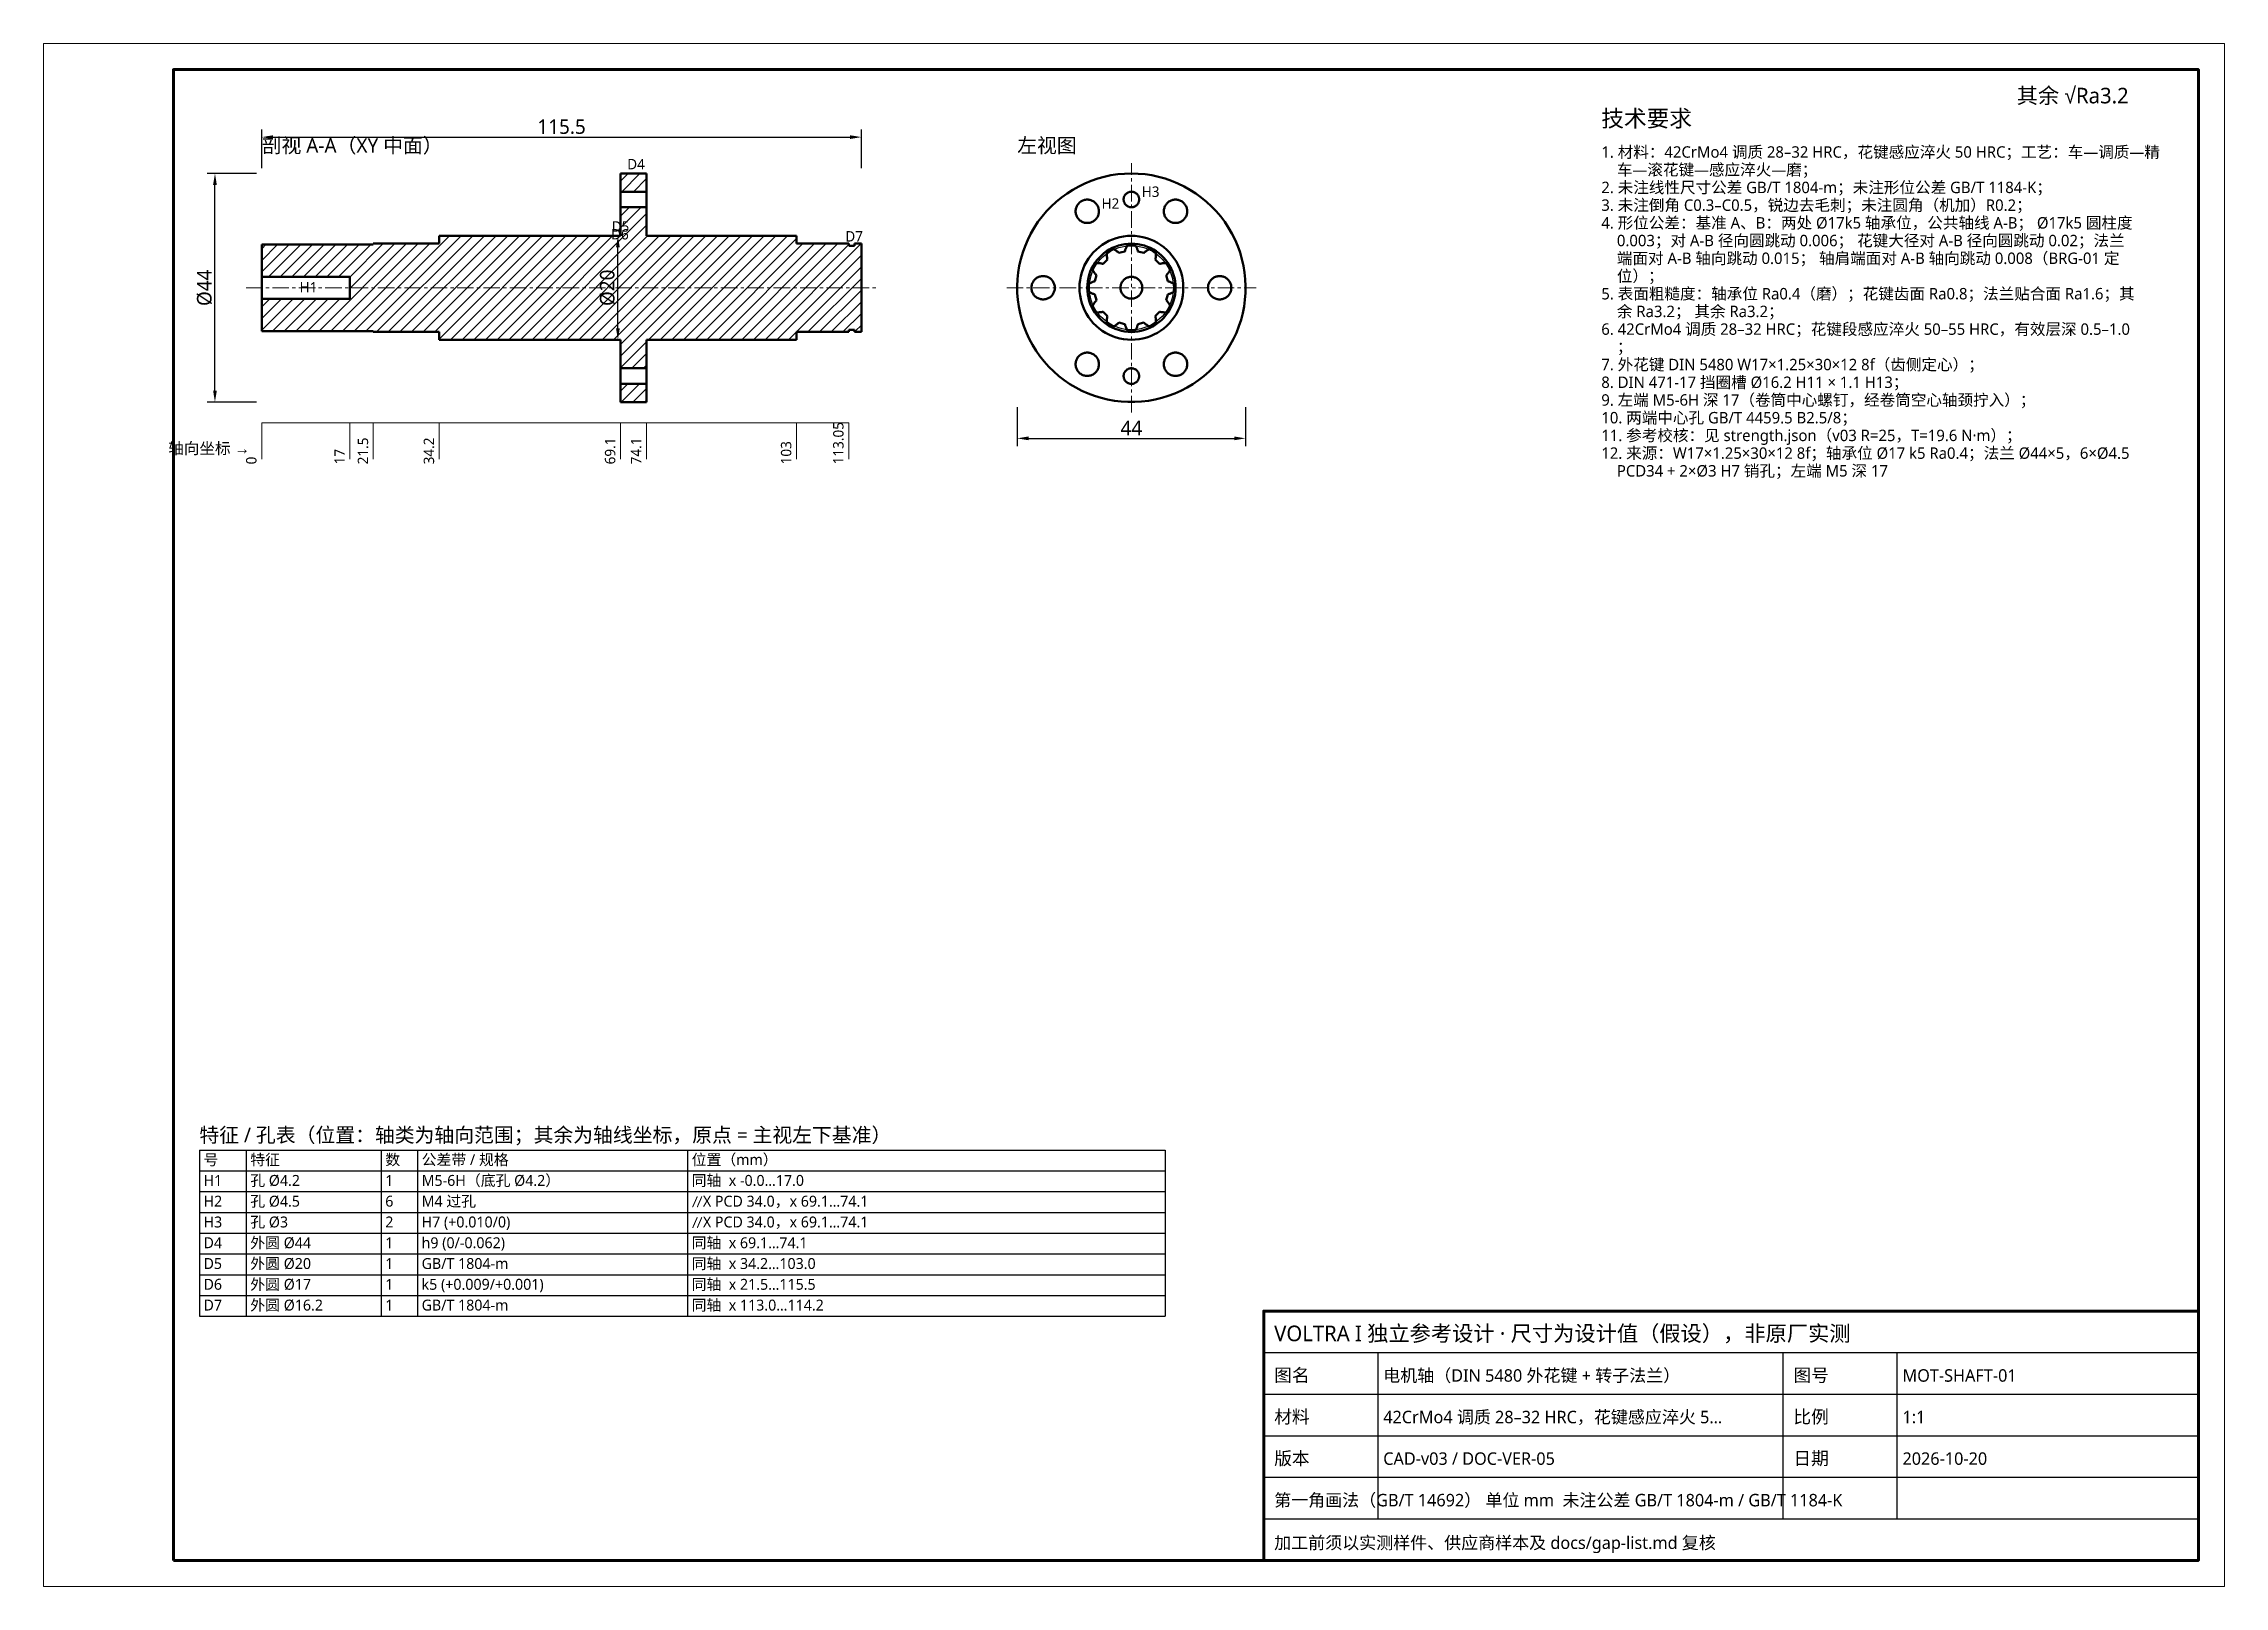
# Model space of a CAD drawing. Header units: millimetres. Extents: x 0 to 420, y 0 to 297.
import ezdxf

# ---------------------------------------------------------------- set-up
doc = ezdxf.new("R2010")
doc.units = ezdxf.units.MM
doc.linetypes.add('CENTER', pattern=[5.08, 3.175, -0.635, 0.635, -0.635])
doc.linetypes.add('DASHED', pattern=[1.524, 1.27, -0.254])
for name, color, linetype, lineweight in [('CENTER', 1, 'CENTER', 18), ('DIM', 3, 'CONTINUOUS', 18), ('FRAME', 7, 'CONTINUOUS', 70), ('HATCH', 8, 'CONTINUOUS', 13), ('HIDDEN', 8, 'DASHED', 25), ('TEXT', 7, 'CONTINUOUS', 25), ('VISIBLE', 7, 'CONTINUOUS', 50)]:
    doc.layers.add(name, color=color, linetype=linetype, lineweight=lineweight)
doc.styles.add('CJK', font='NotoSansCJK-Regular.ttc')
doc.dimstyles.new('GB', dxfattribs={"dimtxt": 2.8, "dimasz": 2.2, "dimexe": 1.5, "dimexo": 1, "dimgap": 0.6, "dimtad": 1, "dimlfac": 100, "dimzin": 12, "dimdsep": 46, "dimtxsty": 'CJK', "dimcen": 2.5, "dimazin": 3, "dimtfac": 0.5, "dimtmove": 2, "dimatfit": 3})

msp = doc.modelspace()

# ---------------------------------------------------------------- texts
at = {"layer": 'DIM', "style": 'CJK'}
for s, height, p in [('D4', 2, (112.4, 272.8)), ('H3', 2, (211.49754, 267.5)), ('H2', 2, (203.74754, 265.22)), ('D6', 2, (109.3, 259.3)), ('D5', 2, (109.4, 260.8)), ('D7', 2, (154.4, 258.9)), ('H1', 2, (49.3, 249.1)), ('轴向坐标 →', 2.2, (24, 218))]:
    msp.add_text(s, height=height, dxfattribs=at).set_placement(p)
for s, p in [('113.05', (154.05, 216)), ('17', (58, 216)), ('21.5', (62.5, 216)), ('34.2', (75.2, 216)), ('69.1', (110.1, 216)), ('74.1', (115.1, 216)), ('103', (144, 216)), ('0', (41, 216))]:
    msp.add_text(s, height=2, rotation=90, dxfattribs=at).set_placement(p)
at = {"layer": 'TEXT', "style": 'CJK'}
for s, height, p in [('其余 √Ra3.2', 3, (380, 285.5)), ('技术要求', 3.2, (300, 281)), ('剖视 A-A（XY 中面）', 2.8, (42, 276)), ('左视图', 2.8, (187.5, 276)), ('1. 材料：42CrMo4 调质 28–32 HRC，花键感应淬火 50 HRC；工艺：车—调质—精', 2.2, (300, 275.04)), ('\u3000车—滚花键—感应淬火—磨；', 2.2, (300, 271.63)), ('2. 未注线性尺寸公差 GB/T 1804-m；未注形位公差 GB/T 1184-K；', 2.2, (300, 268.22)), ('3. 未注倒角 C0.3–C0.5，锐边去毛刺；未注圆角（机加）R0.2；', 2.2, (300, 264.81)), ('4. 形位公差：基准 A、B：两处 Ø17k5 轴承位，公共轴线 A-B； Ø17k5 圆柱度 ', 2.2, (300, 261.4)), ('\u30000.003；对 A-B 径向圆跳动 0.006； 花键大径对 A-B 径向圆跳动 0.02；法兰', 2.2, (300, 257.99)), ('\u3000端面对 A-B 轴向跳动 0.015； 轴肩端面对 A-B 轴向跳动 0.008（BRG-01 定', 2.2, (300, 254.58)), ('\u3000位）；', 2.2, (300, 251.17)), ('5. 表面粗糙度：轴承位 Ra0.4（磨）；花键齿面 Ra0.8；法兰贴合面 Ra1.6；其', 2.2, (300, 247.76)), ('\u3000余 Ra3.2； 其余 Ra3.2；', 2.2, (300, 244.35)), ('6. 42CrMo4 调质 28–32 HRC；花键段感应淬火 50–55 HRC，有效层深 0.5–1.0', 2.2, (300, 240.94)), ('\u3000；', 2.2, (300, 237.53)), ('7. 外花键 DIN 5480 W17×1.25×30×12 8f（齿侧定心）；', 2.2, (300, 234.12)), ('8. DIN 471-17 挡圈槽 Ø16.2 H11 × 1.1 H13；', 2.2, (300, 230.71)), ('9. 左端 M5-6H 深 17（卷筒中心螺钉，经卷筒空心轴颈拧入）；', 2.2, (300, 227.3)), ('10. 两端中心孔 GB/T 4459.5 B2.5/8；', 2.2, (300, 223.89)), ('11. 参考校核：见 strength.json（v03 R=25，T=19.6 N·m）；', 2.2, (300, 220.48)), ('12. 来源：W17×1.25×30×12 8f；轴承位 Ø17 k5 Ra0.4；法兰 Ø44×5，6×Ø4.5 ', 2.2, (300, 217.07)), ('\u3000PCD34 + 2×Ø3 H7 销孔；左端 M5 深 17', 2.2, (300, 213.66)), ('特征 / 孔表（位置：轴类为轴向范围；其余为轴线坐标，原点 = 主视左下基准）', 2.8, (30, 85.5)), ('号', 2.1, (30.8, 81.1)), ('特征', 2.1, (39.8, 81.1)), ('数', 2.1, (65.8, 81.1)), ('公差带 / 规格', 2.1, (72.8, 81.1)), ('位置（mm）', 2.1, (124.8, 81.1)), ('H1', 2.1, (30.8, 77.1)), ('孔 Ø4.2', 2.1, (39.8, 77.1)), ('1', 2.1, (65.8, 77.1)), ('M5-6H（底孔 Ø4.2）', 2.1, (72.8, 77.1)), ('同轴  x -0.0…17.0', 2.1, (124.8, 77.1)), ('H2', 2.1, (30.8, 73.1)), ('孔 Ø4.5', 2.1, (39.8, 73.1)), ('孔 Ø3', 2.1, (39.8, 69.1)), ('6', 2.1, (65.8, 73.1)), ('M4 过孔', 2.1, (72.8, 73.1)), ('∥X PCD 34.0，x 69.1…74.1', 2.1, (124.8, 73.1)), ('H3', 2.1, (30.8, 69.1)), ('D4', 2.1, (30.8, 65.1)), ('外圆 Ø44', 2.1, (39.8, 65.1)), ('2', 2.1, (65.8, 69.1)), ('h9 (0/-0.062)', 2.1, (72.8, 65.1)), ('H7 (+0.010/0)', 2.1, (72.8, 69.1)), ('∥X PCD 34.0，x 69.1…74.1', 2.1, (124.8, 69.1)), ('同轴  x 69.1…74.1', 2.1, (124.8, 65.1)), ('D5', 2.1, (30.8, 61.1)), ('外圆 Ø20', 2.1, (39.8, 61.1)), ('1', 2.1, (65.8, 65.1)), ('1', 2.1, (65.8, 61.1)), ('GB/T 1804-m', 2.1, (72.8, 61.1)), ('同轴  x 34.2…103.0', 2.1, (124.8, 61.1)), ('D6', 2.1, (30.8, 57.1)), ('外圆 Ø17', 2.1, (39.8, 57.1)), ('1', 2.1, (65.8, 57.1)), ('k5 (+0.009/+0.001)', 2.1, (72.8, 57.1)), ('同轴  x 21.5…115.5', 2.1, (124.8, 57.1)), ('D7', 2.1, (30.8, 53.1)), ('外圆 Ø16.2', 2.1, (39.8, 53.1)), ('1', 2.1, (65.8, 53.1)), ('GB/T 1804-m', 2.1, (72.8, 53.1)), ('同轴  x 113.0…114.2', 2.1, (124.8, 53.1)), ('VOLTRA I 独立参考设计 · 尺寸为设计值（假设），非原厂实测', 3, (237, 47.2)), ('图名', 2.5, (237, 39.4)), ('电机轴（DIN 5480 外花键 + 转子法兰）', 2.4, (258, 39.4)), ('图号', 2.5, (337, 39.4)), ('MOT-SHAFT-01', 2.4, (358, 39.4)), ('材料', 2.5, (237, 31.4)), ('42CrMo4 调质 28–32 HRC，花键感应淬火 5…', 2.4, (258, 31.4)), ('比例', 2.5, (337, 31.4)), ('1:1', 2.4, (358, 31.4)), ('版本', 2.5, (237, 23.4)), ('CAD-v03 / DOC-VER-05', 2.4, (258, 23.4)), ('日期', 2.5, (337, 23.4)), ('2026-10-20', 2.4, (358, 23.4)), ('第一角画法（GB/T 14692） 单位 mm  未注公差 GB/T 1804-m / GB/T 1184-K', 2.4, (237, 15.4)), ('加工前须以实测样件、供应商样本及 docs/gap-list.md 复核', 2.4, (237, 7.2))]:
    msp.add_text(s, height=height, dxfattribs=at).set_placement(p)

# ---------------------------------------------------------------- dimensions: what is measured, and where the dimension line sits
at = {"layer": 'DIM'}
for base, p1, p2, text in [((42, 279), (42, 272), (157.5, 272), '115.5'), ((187.5, 221.00985), (187.5, 228.00985), (231.49508, 228.00985), '44')]:
    msp.add_linear_dim(base=base, p1=p1, p2=p2, text=text, dimstyle='GB', dxfattribs=at).render()
for base, p1, p2, text in [((33, 228), (42, 228), (42, 272), 'Ø44'), ((110.6, 240), (110.6, 240), (110.6, 260), 'Ø20')]:
    msp.add_linear_dim(base=base, p1=p1, p2=p2, angle=90, text=text, dimstyle='GB', dxfattribs=at).render()

# ---------------------------------------------------------------- hatches: boundary and pattern name
at = {"layer": 'HATCH'}
h = msp.add_hatch(dxfattribs=at)
h.set_pattern_fill('ANSI31', scale=0.5)
h.paths.add_polyline_path([(116.1, 272), (115.79091, 272), (115.48182, 272), (115.17273, 272), (114.86364, 272), (114.55455, 272), (114.24545, 272), (113.93636, 272), (113.62727, 272), (113.31818, 272), (113.00909, 272), (112.7, 272), (112.39091, 272), (112.08182, 272), (111.77273, 272), (111.46364, 272), (111.15455, 272), (111.1, 271.74545), (111.1, 271.43636), (111.1, 271.12727), (111.1, 270.81818), (111.1, 270.50909), (111.1, 270.2), (111.1, 269.89091), (111.1, 269.58182), (111.1, 269.27273), (111.1, 268.96364), (111.1, 268.65455), (111.25455, 268.5), (111.56364, 268.5), (111.87273, 268.5), (112.18182, 268.5), (112.49091, 268.5), (112.8, 268.5), (113.10909, 268.5), (113.41818, 268.5), (113.72727, 268.5), (114.03636, 268.5), (114.34545, 268.5), (114.65455, 268.5), (114.96364, 268.5), (115.27273, 268.5), (115.58182, 268.5), (115.89091, 268.5), (116.1, 268.6), (116.1, 268.90909), (116.1, 269.21818), (116.1, 269.52727), (116.1, 269.83636), (116.1, 270.14545), (116.1, 270.45455), (116.1, 270.76364), (116.1, 271.07273), (116.1, 271.38182), (116.1, 271.69091), (116.1, 272)])
h = msp.add_hatch(dxfattribs=at)
h.set_pattern_fill('ANSI31', scale=0.5)
h.paths.add_polyline_path([(111.1, 260), (110.27644, 260), (109.45288, 260), (108.62932, 260), (107.80576, 260), (106.98221, 260), (106.15865, 260), (105.33509, 260), (104.51153, 260), (103.68797, 260), (102.86441, 260), (102.04085, 260), (101.21729, 260), (100.39373, 260), (99.57018, 260), (98.74662, 260), (97.92306, 260), (97.0995, 260), (96.27594, 260), (95.45238, 260), (94.62882, 260), (93.80526, 260), (92.9817, 260), (92.15815, 260), (91.33459, 260), (90.51103, 260), (89.68747, 260), (88.86391, 260), (88.04035, 260), (87.21679, 260), (86.39323, 260), (85.56967, 260), (84.74612, 260), (83.92256, 260), (83.099, 260), (82.27544, 260), (81.45188, 260), (80.62832, 260), (79.80476, 260), (78.9812, 260), (78.15764, 260), (77.33409, 260), (76.51053, 260), (76.2, 259.48697), (76.2, 258.66341), (75.53985, 258.5), (74.71629, 258.5), (73.89273, 258.5), (73.06917, 258.5), (72.24561, 258.5), (71.42206, 258.5), (70.5985, 258.5), (69.77494, 258.5), (68.95138, 258.5), (68.12782, 258.5), (67.30426, 258.5), (66.4807, 258.5), (65.65714, 258.5), (64.83358, 258.5), (64.01003, 258.5), (63.33517, 258.35129), (62.51162, 258.35129), (61.68806, 258.35129), (60.8645, 258.35129), (60.04094, 258.35129), (59.21738, 258.35129), (58.39382, 258.35129), (57.57026, 258.35129), (56.7467, 258.35129), (55.92314, 258.35129), (55.09958, 258.35129), (54.27603, 258.35129), (53.45247, 258.35129), (52.62891, 258.35129), (51.80535, 258.35129), (50.98179, 258.35129), (50.15823, 258.35129), (49.33467, 258.35129), (48.51111, 258.35129), (47.68755, 258.35129), (46.864, 258.35129), (46.04044, 258.35129), (45.21688, 258.35129), (44.39332, 258.35129), (43.56976, 258.35129), (42.7462, 258.35129), (42, 258.27393), (42, 257.45038), (42, 256.62682), (42, 255.80326), (42, 254.9797), (42, 254.15614), (42, 253.33258), (42, 252.50902), (42.41454, 252.1), (43.2381, 252.1), (44.06165, 252.1), (44.88521, 252.1), (45.70877, 252.1), (46.53233, 252.1), (47.35589, 252.1), (48.17945, 252.1), (49.00301, 252.1), (49.82657, 252.1), (50.65013, 252.1), (51.47368, 252.1), (52.29724, 252.1), (53.1208, 252.1), (53.94436, 252.1), (54.76792, 252.1), (55.59148, 252.1), (56.41504, 252.1), (57.2386, 252.1), (58.06216, 252.1), (58.88571, 252.1), (59, 251.39073), (59, 250.56717), (59, 249.74361), (59, 248.92005), (59, 248.09649), (58.37293, 247.9), (57.54937, 247.9), (56.72581, 247.9), (55.90226, 247.9), (55.0787, 247.9), (54.25514, 247.9), (53.43158, 247.9), (52.60802, 247.9), (51.78446, 247.9), (50.9609, 247.9), (50.13734, 247.9), (49.31378, 247.9), (48.49023, 247.9), (47.66667, 247.9), (46.84311, 247.9), (46.01955, 247.9), (45.19599, 247.9), (44.37243, 247.9), (43.54887, 247.9), (42.72531, 247.9), (42, 247.80175), (42, 246.9782), (42, 246.15464), (42, 245.33108), (42, 244.50752), (42, 243.68396), (42, 242.8604), (42, 242.03684), (42.43542, 241.64871), (43.25898, 241.64871), (44.08254, 241.64871), (44.9061, 241.64871), (45.72966, 241.64871), (46.55322, 241.64871), (47.37678, 241.64871), (48.20034, 241.64871), (49.0239, 241.64871), (49.84745, 241.64871), (50.67101, 241.64871), (51.49457, 241.64871), (52.31813, 241.64871), (53.14169, 241.64871), (53.96525, 241.64871), (54.78881, 241.64871), (55.61237, 241.64871), (56.43593, 241.64871), (57.25948, 241.64871), (58.08304, 241.64871), (58.9066, 241.64871), (59.73016, 241.64871), (60.55372, 241.64871), (61.37728, 241.64871), (62.20084, 241.64871), (63.0244, 241.64871), (63.69925, 241.5), (64.52281, 241.5), (65.34637, 241.5), (66.16992, 241.5), (66.99348, 241.5), (67.81704, 241.5), (68.6406, 241.5), (69.46416, 241.5), (70.28772, 241.5), (71.11128, 241.5), (71.93484, 241.5), (72.7584, 241.5), (73.58195, 241.5), (74.40551, 241.5), (75.22907, 241.5), (76.05263, 241.5), (76.2, 240.82381), (76.2, 240.00025), (77.02331, 240), (77.84687, 240), (78.67043, 240), (79.49398, 240), (80.31754, 240), (81.1411, 240), (81.96466, 240), (82.78822, 240), (83.61178, 240), (84.43534, 240), (85.2589, 240), (86.08246, 240), (86.90602, 240), (87.72957, 240), (88.55313, 240), (89.37669, 240), (90.20025, 240), (91.02381, 240), (91.84737, 240), (92.67093, 240), (93.49449, 240), (94.31805, 240), (95.1416, 240), (95.96516, 240), (96.78872, 240), (97.61228, 240), (98.43584, 240), (99.2594, 240), (100.08296, 240), (100.90652, 240), (101.73008, 240), (102.55363, 240), (103.37719, 240), (104.20075, 240), (105.02431, 240), (105.84787, 240), (106.67143, 240), (107.49499, 240), (108.31855, 240), (109.14211, 240), (109.96566, 240), (110.78922, 240), (111.1, 239.48722), (111.1, 238.66366), (111.1, 237.8401), (111.1, 237.01654), (111.1, 236.19298), (111.1, 235.36942), (111.1, 234.54586), (111.87769, 234.5), (112.70125, 234.5), (113.52481, 234.5), (114.34837, 234.5), (115.17193, 234.5), (115.99549, 234.5), (116.1, 235.21905), (116.1, 236.04261), (116.1, 236.86617), (116.1, 237.68972), (116.1, 238.51328), (116.1, 239.33684), (116.2604, 240), (117.08396, 240), (117.90752, 240), (118.73108, 240), (119.55464, 240), (120.3782, 240), (121.20175, 240), (122.02531, 240), (122.84887, 240), (123.67243, 240), (124.49599, 240), (125.31955, 240), (126.14311, 240), (126.96667, 240), (127.79023, 240), (128.61378, 240), (129.43734, 240), (130.2609, 240), (131.08446, 240), (131.90802, 240), (132.73158, 240), (133.55514, 240), (134.3787, 240), (135.20226, 240), (136.02581, 240), (136.84937, 240), (137.67293, 240), (138.49649, 240), (139.32005, 240), (140.14361, 240), (140.96717, 240), (141.79073, 240), (142.61429, 240), (143.43784, 240), (144.2614, 240), (145, 240.08496), (145, 240.90852), (145.23208, 241.5), (146.05564, 241.5), (146.8792, 241.5), (147.70276, 241.5), (148.52632, 241.5), (149.34987, 241.5), (150.17343, 241.5), (150.99699, 241.5), (151.82055, 241.5), (152.64411, 241.5), (153.46767, 241.5), (154.29123, 241.5), (155.05, 241.56479), (155.53835, 241.9), (156.15, 241.6881), (156.78546, 241.5), (157.5, 241.60902), (157.5, 242.43258), (157.5, 243.25614), (157.5, 244.0797), (157.5, 244.90326), (157.5, 245.72682), (157.5, 246.55038), (157.5, 247.37393), (157.5, 248.19749), (157.5, 249.02105), (157.5, 249.84461), (157.5, 250.66817), (157.5, 251.49173), (157.5, 252.31529), (157.5, 253.13885), (157.5, 253.96241), (157.5, 254.78596), (157.5, 255.60952), (157.5, 256.43308), (157.5, 257.25664), (157.5, 258.0802), (157.09624, 258.5), (156.27268, 258.5), (155.84912, 258.1), (155.05, 258.12444), (154.60201, 258.5), (153.77845, 258.5), (152.95489, 258.5), (152.13133, 258.5), (151.30777, 258.5), (150.48421, 258.5), (149.66065, 258.5), (148.83709, 258.5), (148.01353, 258.5), (147.18997, 258.5), (146.36642, 258.5), (145.54286, 258.5), (145, 258.7807), (145, 259.60426), (144.57218, 260), (143.74862, 260), (142.92506, 260), (142.1015, 260), (141.27794, 260), (140.45439, 260), (139.63083, 260), (138.80727, 260), (137.98371, 260), (137.16015, 260), (136.33659, 260), (135.51303, 260), (134.68947, 260), (133.86591, 260), (133.04236, 260), (132.2188, 260), (131.39524, 260), (130.57168, 260), (129.74812, 260), (128.92456, 260), (128.101, 260), (127.27744, 260), (126.45388, 260), (125.63033, 260), (124.80677, 260), (123.98321, 260), (123.15965, 260), (122.33609, 260), (121.51253, 260), (120.68897, 260), (119.86541, 260), (119.04185, 260), (118.2183, 260), (117.39474, 260), (116.57118, 260), (116.1, 260.35238), (116.1, 261.17594), (116.1, 261.9995), (116.1, 262.82306), (116.1, 263.64662), (116.1, 264.47018), (116.1, 265.29373), (115.48271, 265.5), (114.65915, 265.5), (113.83559, 265.5), (113.01203, 265.5), (112.18847, 265.5), (111.36491, 265.5), (111.1, 264.94135), (111.1, 264.11779), (111.1, 263.29424), (111.1, 262.47068), (111.1, 261.64712), (111.1, 260.82356), (111.1, 260)])
h = msp.add_hatch(dxfattribs=at)
h.set_pattern_fill('ANSI31', scale=0.5)
h.paths.add_polyline_path([(111.1, 228), (111.40909, 228), (111.71818, 228), (112.02727, 228), (112.33636, 228), (112.64545, 228), (112.95455, 228), (113.26364, 228), (113.57273, 228), (113.88182, 228), (114.19091, 228), (114.5, 228), (114.80909, 228), (115.11818, 228), (115.42727, 228), (115.73636, 228), (116.04545, 228), (116.1, 228.25455), (116.1, 228.56364), (116.1, 228.87273), (116.1, 229.18182), (116.1, 229.49091), (116.1, 229.8), (116.1, 230.10909), (116.1, 230.41818), (116.1, 230.72727), (116.1, 231.03636), (116.1, 231.34545), (115.94545, 231.5), (115.63636, 231.5), (115.32727, 231.5), (115.01818, 231.5), (114.70909, 231.5), (114.4, 231.5), (114.09091, 231.5), (113.78182, 231.5), (113.47273, 231.5), (113.16364, 231.5), (112.85455, 231.5), (112.54545, 231.5), (112.23636, 231.5), (111.92727, 231.5), (111.61818, 231.5), (111.30909, 231.5), (111.1, 231.4), (111.1, 231.09091), (111.1, 230.78182), (111.1, 230.47273), (111.1, 230.16364), (111.1, 229.85455), (111.1, 229.54545), (111.1, 229.23636), (111.1, 228.92727), (111.1, 228.61818), (111.1, 228.30909), (111.1, 228)])

# ---------------------------------------------------------------- linework, layer by layer
at = {"layer": 'CENTER'}
for p, q in [((209.49754, 226), (209.49754, 274)), ((39, 250), (160.5, 250)), ((185.49754, 250), (233.49754, 250))]:
    msp.add_line(p, q, dxfattribs=at)
at = {"layer": 'DIM'}
for p, q in [((42, 224), (42, 217)), ((42, 224), (155.05, 224)), ((59, 224), (59, 217)), ((63.5, 224), (63.5, 217)), ((76.2, 224), (76.2, 217)), ((111.1, 224), (111.1, 217)), ((116.1, 224), (116.1, 217)), ((145, 224), (145, 217)), ((155.05, 224), (155.05, 217))]:
    msp.add_line(p, q, dxfattribs=at)
at = {"layer": 'FRAME', "lineweight": 18}
msp.add_lwpolyline([(0, 0), (420, 0), (420, 297), (0, 297)], close=True, dxfattribs=at)
at = {"layer": 'FRAME'}
for points in [[(25, 5), (415, 5), (415, 292), (25, 292)], [(235, 5), (415, 5), (415, 53), (235, 53)]]:
    msp.add_lwpolyline(points, close=True, dxfattribs=at)
at = {"layer": 'HIDDEN'}
for points in [[(197.1045, 268.17725), (198.21375, 268.88587)], [(198.21375, 268.88587), (199.3634, 269.52689)], [(199.3634, 269.52689), (200.54933, 270.098)], [(200.54933, 270.098), (201.76729, 270.59717)], [(201.76729, 270.59717), (203.01292, 271.0226)], [(203.01292, 271.0226), (204.28177, 271.37278)], [(204.28177, 271.37278), (205.56929, 271.64645)], [(205.56929, 271.64645), (206.87087, 271.84263)], [(206.87087, 271.84263), (208.18185, 271.96062)], [(208.18185, 271.96062), (209.49754, 272)], [(209.49754, 272), (210.81323, 271.96062)], [(210.81323, 271.96062), (212.12421, 271.84263)], [(212.12421, 271.84263), (213.42579, 271.64645)], [(213.42579, 271.64645), (214.71331, 271.37278)], [(214.71331, 271.37278), (215.98215, 271.0226)], [(215.98215, 271.0226), (217.22778, 270.59717)], [(217.22778, 270.59717), (218.44574, 270.098)], [(218.44574, 270.098), (219.63167, 269.52689)], [(219.63167, 269.52689), (220.78132, 268.88587)], [(220.78132, 268.88587), (221.89058, 268.17725)], [(192.29725, 263.71678), (193.14835, 264.72087)], [(193.14835, 264.72087), (194.05798, 265.67227)], [(194.05798, 265.67227), (195.02289, 266.56757)], [(195.02289, 266.56757), (196.0396, 267.40356)], [(196.0396, 267.40356), (197.1045, 268.17725)], [(198.75383, 264.89057), (198.74754, 264.72243)], [(198.74754, 264.72243), (198.75383, 264.55429)], [(198.77267, 265.05778), (198.75383, 264.89057)], [(198.80395, 265.2231), (198.77267, 265.05778)], [(198.8475, 265.38563), (198.80395, 265.2231)], [(198.90307, 265.54445), (198.8475, 265.38563)], [(198.97036, 265.69867), (198.90307, 265.54445)], [(199.04898, 265.84743), (198.97036, 265.69867)], [(199.1385, 265.9899), (199.04898, 265.84743)], [(199.23842, 266.12528), (199.1385, 265.9899)], [(199.34817, 266.25282), (199.23842, 266.12528)], [(199.46715, 266.3718), (199.34817, 266.25282)], [(199.59469, 266.48155), (199.46715, 266.3718)], [(199.73007, 266.58147), (199.59469, 266.48155)], [(199.87254, 266.67099), (199.73007, 266.58147)], [(200.0213, 266.74961), (199.87254, 266.67099)], [(200.17552, 266.8169), (200.0213, 266.74961)], [(200.33434, 266.87247), (200.17552, 266.8169)], [(200.49687, 266.91602), (200.33434, 266.87247)], [(200.66219, 266.9473), (200.49687, 266.91602)], [(200.8294, 266.96614), (200.66219, 266.9473)], [(200.99754, 266.97243), (200.8294, 266.96614)], [(201.16568, 266.96614), (200.99754, 266.97243)], [(201.33288, 266.9473), (201.16568, 266.96614)], [(201.49821, 266.91602), (201.33288, 266.9473)], [(201.66074, 266.87247), (201.49821, 266.91602)], [(201.81956, 266.8169), (201.66074, 266.87247)], [(201.97378, 266.74961), (201.81956, 266.8169)], [(202.12254, 266.67099), (201.97378, 266.74961)], [(202.26501, 266.58147), (202.12254, 266.67099)], [(202.40039, 266.48155), (202.26501, 266.58147)], [(202.52793, 266.3718), (202.40039, 266.48155)], [(202.6469, 266.25282), (202.52793, 266.3718)], [(202.75666, 266.12528), (202.6469, 266.25282)], [(202.85658, 265.9899), (202.75666, 266.12528)], [(202.9461, 265.84743), (202.85658, 265.9899)], [(203.02472, 265.69867), (202.9461, 265.84743)], [(203.092, 265.54445), (203.02472, 265.69867)], [(203.14758, 265.38563), (203.092, 265.54445)], [(203.19113, 265.2231), (203.14758, 265.38563)], [(203.22241, 265.05778), (203.19113, 265.2231)], [(203.24125, 264.89057), (203.22241, 265.05778)], [(203.24754, 264.72243), (203.24125, 264.89057)], [(203.24125, 264.55429), (203.24754, 264.72243)], [(208.00173, 267.1121), (207.99754, 267)], [(207.99754, 267), (208.00173, 266.8879)], [(208.01429, 267.22356), (208.00173, 267.1121)], [(208.00173, 266.8879), (208.01429, 266.77644)], [(208.03515, 267.33378), (208.01429, 267.22356)], [(208.01429, 266.77644), (208.03515, 266.66622)], [(208.06418, 267.44213), (208.03515, 267.33378)], [(208.03515, 266.66622), (208.06418, 266.55787)], [(208.10123, 267.54801), (208.06418, 267.44213)], [(208.06418, 266.55787), (208.10123, 266.45199)], [(208.14608, 267.65083), (208.10123, 267.54801)], [(208.10123, 266.45199), (208.14608, 266.34917)], [(208.1985, 267.75), (208.14608, 267.65083)], [(208.14608, 266.34917), (208.1985, 266.25)], [(208.25818, 267.84498), (208.1985, 267.75)], [(208.1985, 266.25), (208.25818, 266.15502)], [(208.32479, 267.93523), (208.25818, 267.84498)], [(208.25818, 266.15502), (208.32479, 266.06477)], [(208.39796, 268.02026), (208.32479, 267.93523)], [(208.32479, 266.06477), (208.39796, 265.97974)], [(208.47728, 268.09958), (208.39796, 268.02026)], [(208.39796, 265.97974), (208.47728, 265.90042)], [(208.5623, 268.17275), (208.47728, 268.09958)], [(208.47728, 265.90042), (208.5623, 265.82725)], [(208.65256, 268.23936), (208.5623, 268.17275)], [(208.5623, 265.82725), (208.65256, 265.76064)], [(208.74754, 268.29904), (208.65256, 268.23936)], [(208.65256, 265.76064), (208.74754, 265.70096)], [(208.84671, 268.35145), (208.74754, 268.29904)], [(208.74754, 265.70096), (208.84671, 265.64855)], [(208.94953, 268.39631), (208.84671, 268.35145)], [(208.84671, 265.64855), (208.94953, 265.60369)], [(209.05541, 268.43336), (208.94953, 268.39631)], [(208.94953, 265.60369), (209.05541, 265.56664)], [(209.16376, 268.46239), (209.05541, 268.43336)], [(209.05541, 265.56664), (209.16376, 265.53761)], [(209.27397, 268.48325), (209.16376, 268.46239)], [(209.16376, 265.53761), (209.27397, 265.51675)], [(209.38544, 268.49581), (209.27397, 268.48325)], [(209.27397, 265.51675), (209.38544, 265.50419)], [(209.49754, 268.5), (209.38544, 268.49581)], [(209.38544, 265.50419), (209.49754, 265.5)], [(209.60963, 268.49581), (209.49754, 268.5)], [(209.49754, 265.5), (209.60963, 265.50419)], [(209.7211, 268.48325), (209.60963, 268.49581)], [(209.60963, 265.50419), (209.7211, 265.51675)], [(209.83132, 268.46239), (209.7211, 268.48325)], [(209.7211, 265.51675), (209.83132, 265.53761)], [(209.93967, 268.43336), (209.83132, 268.46239)], [(209.83132, 265.53761), (209.93967, 265.56664)], [(210.04555, 268.39631), (209.93967, 268.43336)], [(209.93967, 265.56664), (210.04555, 265.60369)], [(210.14836, 268.35145), (210.04555, 268.39631)], [(210.04555, 265.60369), (210.14836, 265.64855)], [(210.24754, 268.29904), (210.14836, 268.35145)], [(210.14836, 265.64855), (210.24754, 265.70096)], [(210.34252, 268.23936), (210.24754, 268.29904)], [(210.24754, 265.70096), (210.34252, 265.76064)], [(210.43277, 268.17275), (210.34252, 268.23936)], [(210.34252, 265.76064), (210.43277, 265.82725)], [(210.5178, 268.09958), (210.43277, 268.17275)], [(210.43277, 265.82725), (210.5178, 265.90042)], [(210.59712, 268.02026), (210.5178, 268.09958)], [(210.5178, 265.90042), (210.59712, 265.97974)], [(210.67029, 267.93523), (210.59712, 268.02026)], [(210.59712, 265.97974), (210.67029, 266.06477)], [(210.7369, 267.84498), (210.67029, 267.93523)], [(210.67029, 266.06477), (210.7369, 266.15502)], [(210.79658, 267.75), (210.7369, 267.84498)], [(210.7369, 266.15502), (210.79658, 266.25)], [(210.84899, 267.65083), (210.79658, 267.75)], [(210.79658, 266.25), (210.84899, 266.34917)], [(210.89385, 267.54801), (210.84899, 267.65083)], [(210.84899, 266.34917), (210.89385, 266.45199)], [(210.9309, 267.44213), (210.89385, 267.54801)], [(210.89385, 266.45199), (210.9309, 266.55787)], [(210.95993, 267.33378), (210.9309, 267.44213)], [(210.9309, 266.55787), (210.95993, 266.66622)], [(210.98078, 267.22356), (210.95993, 267.33378)], [(210.95993, 266.66622), (210.98078, 266.77644)], [(210.99334, 267.1121), (210.98078, 267.22356)], [(210.98078, 266.77644), (210.99334, 266.8879)], [(210.99754, 267), (210.99334, 267.1121)], [(210.99334, 266.8879), (210.99754, 267)], [(215.75383, 264.89057), (215.74754, 264.72243)], [(215.74754, 264.72243), (215.75383, 264.55429)], [(215.77267, 265.05778), (215.75383, 264.89057)], [(215.80395, 265.2231), (215.77267, 265.05778)], [(215.8475, 265.38563), (215.80395, 265.2231)], [(215.90307, 265.54445), (215.8475, 265.38563)], [(215.97036, 265.69867), (215.90307, 265.54445)], [(216.04898, 265.84743), (215.97036, 265.69867)], [(216.1385, 265.9899), (216.04898, 265.84743)], [(216.23842, 266.12528), (216.1385, 265.9899)], [(216.34817, 266.25282), (216.23842, 266.12528)], [(216.46715, 266.3718), (216.34817, 266.25282)], [(216.59469, 266.48155), (216.46715, 266.3718)], [(216.73007, 266.58147), (216.59469, 266.48155)], [(216.87254, 266.67099), (216.73007, 266.58147)], [(217.0213, 266.74961), (216.87254, 266.67099)], [(217.17552, 266.8169), (217.0213, 266.74961)], [(217.33434, 266.87247), (217.17552, 266.8169)], [(217.49687, 266.91602), (217.33434, 266.87247)], [(217.66219, 266.9473), (217.49687, 266.91602)], [(217.8294, 266.96614), (217.66219, 266.9473)], [(217.99754, 266.97243), (217.8294, 266.96614)], [(218.16568, 266.96614), (217.99754, 266.97243)], [(218.33288, 266.9473), (218.16568, 266.96614)], [(218.49821, 266.91602), (218.33288, 266.9473)], [(218.66074, 266.87247), (218.49821, 266.91602)], [(218.81956, 266.8169), (218.66074, 266.87247)], [(218.97378, 266.74961), (218.81956, 266.8169)], [(219.12254, 266.67099), (218.97378, 266.74961)], [(219.26501, 266.58147), (219.12254, 266.67099)], [(219.40039, 266.48155), (219.26501, 266.58147)], [(219.52793, 266.3718), (219.40039, 266.48155)], [(219.6469, 266.25282), (219.52793, 266.3718)], [(219.75666, 266.12528), (219.6469, 266.25282)], [(219.85658, 265.9899), (219.75666, 266.12528)], [(219.9461, 265.84743), (219.85658, 265.9899)], [(220.02472, 265.69867), (219.9461, 265.84743)], [(220.092, 265.54445), (220.02472, 265.69867)], [(220.14758, 265.38563), (220.092, 265.54445)], [(220.19113, 265.2231), (220.14758, 265.38563)], [(220.22241, 265.05778), (220.19113, 265.2231)], [(220.24125, 264.89057), (220.22241, 265.05778)], [(220.24754, 264.72243), (220.24125, 264.89057)], [(220.24125, 264.55429), (220.24754, 264.72243)], [(221.89058, 268.17725), (222.95547, 267.40356)], [(222.95547, 267.40356), (223.97219, 266.56757)], [(223.97219, 266.56757), (224.93709, 265.67227)], [(224.93709, 265.67227), (225.84672, 264.72087)], [(225.84672, 264.72087), (226.69783, 263.71678)], [(189.53565, 259.24786), (190.12444, 260.42511)], [(190.12444, 260.42511), (190.78258, 261.56504)], [(190.78258, 261.56504), (191.50771, 262.66358)], [(191.50771, 262.66358), (192.29725, 263.71678)], [(198.75383, 264.55429), (198.77267, 264.38709)], [(198.77267, 264.38709), (198.80395, 264.22176)], [(198.80395, 264.22176), (198.8475, 264.05923)], [(198.8475, 264.05923), (198.90307, 263.90041)], [(198.90307, 263.90041), (198.97036, 263.74619)], [(198.97036, 263.74619), (199.04898, 263.59743)], [(199.04898, 263.59743), (199.1385, 263.45496)], [(199.1385, 263.45496), (199.23842, 263.31958)], [(199.23842, 263.31958), (199.34817, 263.19204)], [(199.34817, 263.19204), (199.46715, 263.07307)], [(199.46715, 263.07307), (199.59469, 262.96331)], [(199.59469, 262.96331), (199.73007, 262.86339)], [(199.73007, 262.86339), (199.87254, 262.77387)], [(199.87254, 262.77387), (200.0213, 262.69525)], [(200.0213, 262.69525), (200.17552, 262.62797)], [(200.17552, 262.62797), (200.33434, 262.57239)], [(200.33434, 262.57239), (200.49687, 262.52884)], [(200.49687, 262.52884), (200.66219, 262.49756)], [(200.66219, 262.49756), (200.8294, 262.47872)], [(200.8294, 262.47872), (200.99754, 262.47243)], [(200.99754, 262.47243), (201.16568, 262.47872)], [(201.16568, 262.47872), (201.33288, 262.49756)], [(201.33288, 262.49756), (201.49821, 262.52884)], [(201.49821, 262.52884), (201.66074, 262.57239)], [(201.66074, 262.57239), (201.81956, 262.62797)], [(201.81956, 262.62797), (201.97378, 262.69525)], [(201.97378, 262.69525), (202.12254, 262.77387)], [(202.12254, 262.77387), (202.26501, 262.86339)], [(202.26501, 262.86339), (202.40039, 262.96331)], [(202.40039, 262.96331), (202.52793, 263.07307)], [(202.52793, 263.07307), (202.6469, 263.19204)], [(202.6469, 263.19204), (202.75666, 263.31958)], [(202.75666, 263.31958), (202.85658, 263.45496)], [(202.85658, 263.45496), (202.9461, 263.59743)], [(202.9461, 263.59743), (203.02472, 263.74619)], [(203.02472, 263.74619), (203.092, 263.90041)], [(203.092, 263.90041), (203.14758, 264.05923)], [(203.14758, 264.05923), (203.19113, 264.22176)], [(203.19113, 264.22176), (203.22241, 264.38709)], [(203.22241, 264.38709), (203.24125, 264.55429)], [(215.75383, 264.55429), (215.77267, 264.38709)], [(215.77267, 264.38709), (215.80395, 264.22176)], [(215.80395, 264.22176), (215.8475, 264.05923)], [(215.8475, 264.05923), (215.90307, 263.90041)], [(215.90307, 263.90041), (215.97036, 263.74619)], [(215.97036, 263.74619), (216.04898, 263.59743)], [(216.04898, 263.59743), (216.1385, 263.45496)], [(216.1385, 263.45496), (216.23842, 263.31958)], [(216.23842, 263.31958), (216.34817, 263.19204)], [(216.34817, 263.19204), (216.46715, 263.07307)], [(216.46715, 263.07307), (216.59469, 262.96331)], [(216.59469, 262.96331), (216.73007, 262.86339)], [(216.73007, 262.86339), (216.87254, 262.77387)], [(216.87254, 262.77387), (217.0213, 262.69525)], [(217.0213, 262.69525), (217.17552, 262.62797)], [(217.17552, 262.62797), (217.33434, 262.57239)], [(217.33434, 262.57239), (217.49687, 262.52884)], [(217.49687, 262.52884), (217.66219, 262.49756)], [(217.66219, 262.49756), (217.8294, 262.47872)], [(217.8294, 262.47872), (217.99754, 262.47243)], [(217.99754, 262.47243), (218.16568, 262.47872)], [(218.16568, 262.47872), (218.33288, 262.49756)], [(218.33288, 262.49756), (218.49821, 262.52884)], [(218.49821, 262.52884), (218.66074, 262.57239)], [(218.66074, 262.57239), (218.81956, 262.62797)], [(218.81956, 262.62797), (218.97378, 262.69525)], [(218.97378, 262.69525), (219.12254, 262.77387)], [(219.12254, 262.77387), (219.26501, 262.86339)], [(219.26501, 262.86339), (219.40039, 262.96331)], [(219.40039, 262.96331), (219.52793, 263.07307)], [(219.52793, 263.07307), (219.6469, 263.19204)], [(219.6469, 263.19204), (219.75666, 263.31958)], [(219.75666, 263.31958), (219.85658, 263.45496)], [(219.85658, 263.45496), (219.9461, 263.59743)], [(219.9461, 263.59743), (220.02472, 263.74619)], [(220.02472, 263.74619), (220.092, 263.90041)], [(220.092, 263.90041), (220.14758, 264.05923)], [(220.14758, 264.05923), (220.19113, 264.22176)], [(220.19113, 264.22176), (220.22241, 264.38709)], [(220.22241, 264.38709), (220.24125, 264.55429)], [(226.69783, 263.71678), (227.48736, 262.66358)], [(227.48736, 262.66358), (228.2125, 261.56504)], [(228.2125, 261.56504), (228.87064, 260.42511)], [(228.87064, 260.42511), (229.45943, 259.24786)], [(188.20517, 255.53491), (188.57429, 256.79837)], [(188.57429, 256.79837), (189.01832, 258.0375)], [(189.01832, 258.0375), (189.53565, 259.24786)], [(201.23515, 255.6332), (201.67922, 256.2349)], [(201.23515, 255.6332), (201.67922, 256.2349)], [(201.23515, 255.6332), (201.67922, 256.2349)], [(201.67922, 256.2349), (202.16702, 256.80173)], [(201.67922, 256.2349), (202.16702, 256.80173)], [(201.67922, 256.2349), (202.16702, 256.80173)], [(202.16702, 256.80173), (202.69581, 257.33052)], [(202.16702, 256.80173), (202.69581, 257.33052)], [(202.16702, 256.80173), (202.69581, 257.33052)], [(202.69581, 257.33052), (203.26264, 257.81831)], [(202.69581, 257.33052), (203.26264, 257.81831)], [(202.69581, 257.33052), (203.26264, 257.81831)], [(203.26264, 257.81831), (203.86434, 258.26239)], [(203.26264, 257.81831), (203.86434, 258.26239)], [(203.26264, 257.81831), (203.86434, 258.26239)], [(203.2666, 255.78147), (203.71607, 256.23094)], [(203.71607, 256.23094), (203.2666, 255.78147)], [(203.71607, 256.23094), (203.2666, 255.78147)], [(203.2666, 255.78147), (203.71607, 256.23094)], [(203.2666, 255.78147), (203.71607, 256.23094)], [(203.71607, 256.23094), (204.19787, 256.64557)], [(204.19787, 256.64557), (203.71607, 256.23094)], [(204.19787, 256.64557), (203.71607, 256.23094)], [(203.71607, 256.23094), (204.19787, 256.64557)], [(203.71607, 256.23094), (204.19787, 256.64557)], [(203.86434, 258.26239), (204.49754, 258.66025)], [(203.86434, 258.26239), (204.49754, 258.66025)], [(203.86434, 258.26239), (204.49754, 258.66025)], [(203.98814, 255.93772), (204.44727, 256.33284)], [(203.98814, 255.93772), (204.44727, 256.33284)], [(204.19787, 256.64557), (204.70932, 257.02303)], [(204.70932, 257.02303), (204.19787, 256.64557)], [(204.70932, 257.02303), (204.19787, 256.64557)], [(204.19787, 256.64557), (204.70932, 257.02303)], [(204.19787, 256.64557), (204.70932, 257.02303)], [(204.44727, 256.33284), (204.93465, 256.69253)], [(204.44727, 256.33284), (204.93465, 256.69253)], [(204.49754, 258.66025), (205.1587, 259.00969)], [(204.49754, 258.66025), (205.1587, 259.00969)], [(204.49754, 258.66025), (205.1587, 259.00969)], [(204.70932, 257.02303), (205.24754, 257.36122)], [(205.24754, 257.36122), (204.70932, 257.02303)], [(205.24754, 257.36122), (204.70932, 257.02303)], [(204.70932, 257.02303), (205.24754, 257.36122)], [(204.70932, 257.02303), (205.24754, 257.36122)], [(204.75865, 256.44538), (204.75955, 256.60054)], [(204.76281, 256.29269), (204.75865, 256.44538)], [(204.75955, 256.60054), (204.76551, 256.75799)], [(204.77201, 256.14263), (204.76281, 256.29269)], [(204.76551, 256.75799), (204.77654, 256.91757)], [(204.77654, 256.91757), (205.86724, 257.54729)], [(204.93465, 256.69253), (205.44754, 257.01481)], [(204.93465, 256.69253), (205.44754, 257.01481)], [(205.1587, 259.00969), (205.84413, 259.30874)], [(205.1587, 259.00969), (205.84413, 259.30874)], [(205.1587, 259.00969), (205.84413, 259.30874)], [(205.24754, 257.36122), (205.80953, 257.65824)], [(205.80953, 257.65824), (205.24754, 257.36122)], [(205.80953, 257.65824), (205.24754, 257.36122)], [(205.24754, 257.36122), (205.80953, 257.65824)], [(205.24754, 257.36122), (205.80953, 257.65824)], [(205.44754, 257.01481), (205.98308, 257.29785)], [(205.44754, 257.01481), (205.98308, 257.29785)], [(205.80953, 257.65824), (206.39214, 257.91243)], [(206.39214, 257.91243), (205.80953, 257.65824)], [(206.39214, 257.91243), (205.80953, 257.65824)], [(205.80953, 257.65824), (206.39214, 257.91243)], [(205.80953, 257.65824), (206.39214, 257.91243)], [(205.84413, 259.30874), (206.54999, 259.55573)], [(205.84413, 259.30874), (206.54999, 259.55573)], [(205.84413, 259.30874), (206.54999, 259.55573)], [(205.86724, 257.54729), (206.01097, 257.47705)], [(205.98308, 257.29785), (206.53828, 257.54008)], [(205.98308, 257.29785), (206.53828, 257.54008)], [(206.01097, 257.47705), (206.1503, 257.40349)], [(206.1503, 257.40349), (206.28511, 257.32669)], [(206.28511, 257.32669), (206.41527, 257.24674)], [(206.39214, 257.91243), (206.99212, 258.12237)], [(206.99212, 258.12237), (206.39214, 257.91243)], [(206.99212, 258.12237), (206.39214, 257.91243)], [(206.39214, 257.91243), (206.99212, 258.12237)], [(206.39214, 257.91243), (206.99212, 258.12237)], [(206.41527, 257.24674), (206.54063, 257.16374)], [(206.53828, 257.54008), (207.11002, 257.74014)], [(206.53828, 257.54008), (207.11002, 257.74014)], [(206.54063, 257.16374), (206.66102, 257.07777)], [(206.54999, 259.55573), (207.27233, 259.74928)], [(206.54999, 259.55573), (207.27233, 259.74928)], [(206.54999, 259.55573), (207.27233, 259.74928)], [(206.66102, 257.07777), (206.77627, 256.9889)], [(206.77627, 256.9889), (206.88616, 256.8972)], [(206.88616, 256.8972), (206.99045, 256.80272)], [(206.99045, 256.80272), (207.08882, 256.7055)], [(206.99212, 258.12237), (207.60611, 258.28689)], [(207.60611, 258.28689), (206.99212, 258.12237)], [(207.60611, 258.28689), (206.99212, 258.12237)], [(206.99212, 258.12237), (207.60611, 258.28689)], [(206.99212, 258.12237), (207.60611, 258.28689)], [(207.08882, 256.7055), (208.2308, 257.01149)], [(207.11002, 257.74014), (207.69512, 257.89692)], [(207.11002, 257.74014), (207.69512, 257.89692)], [(207.27233, 259.74928), (208.00712, 259.88831)], [(207.27233, 259.74928), (208.00712, 259.88831)], [(207.27233, 259.74928), (208.00712, 259.88831)], [(207.60611, 258.28689), (208.23068, 258.40506)], [(208.23068, 258.40506), (207.60611, 258.28689)], [(208.23068, 258.40506), (207.60611, 258.28689)], [(207.60611, 258.28689), (208.23068, 258.40506)], [(207.60611, 258.28689), (208.23068, 258.40506)], [(207.69512, 257.89692), (208.2903, 258.00953)], [(207.69512, 257.89692), (208.2903, 258.00953)], [(208.00712, 259.88831), (208.75024, 259.97204)], [(208.00712, 259.88831), (208.75024, 259.97204)], [(208.00712, 259.88831), (208.75024, 259.97204)], [(208.23068, 258.40506), (208.86233, 258.47623)], [(208.86233, 258.47623), (208.23068, 258.40506)], [(208.86233, 258.47623), (208.23068, 258.40506)], [(208.23068, 258.40506), (208.86233, 258.47623)], [(208.23068, 258.40506), (208.86233, 258.47623)], [(208.2308, 257.01149), (208.26739, 257.14487)], [(208.26739, 257.14487), (208.31046, 257.27884)], [(208.2903, 258.00953), (208.89222, 258.07735)], [(208.2903, 258.00953), (208.89222, 258.07735)], [(208.31046, 257.27884), (208.35978, 257.4132)], [(208.35978, 257.4132), (208.41515, 257.54778)], [(208.41515, 257.54778), (208.47642, 257.68244)], [(208.47642, 257.68244), (208.54349, 257.81699)], [(208.54349, 257.81699), (208.61624, 257.95131)], [(208.61624, 257.95131), (208.69459, 258.08523)], [(208.69459, 258.08523), (208.77847, 258.2186)], [(208.75024, 259.97204), (209.49754, 260)], [(208.75024, 259.97204), (209.49754, 260)], [(208.75024, 259.97204), (209.49754, 260)], [(208.77847, 258.2186), (208.86782, 258.35129)], [(208.86233, 258.47623), (209.49754, 258.5)], [(209.49754, 258.5), (208.86233, 258.47623)], [(209.49754, 258.5), (208.86233, 258.47623)], [(208.86233, 258.47623), (209.49754, 258.5)], [(208.86233, 258.47623), (209.49754, 258.5)], [(208.86782, 258.35129), (210.12725, 258.35129)], [(208.89222, 258.07735), (209.49754, 258.1)], [(208.89222, 258.07735), (209.49754, 258.1)], [(209.49754, 260), (210.24484, 259.97204)], [(209.49754, 260), (210.24484, 259.97204)], [(209.49754, 260), (210.24484, 259.97204)], [(209.49754, 258.5), (210.13274, 258.47623)], [(210.13274, 258.47623), (209.49754, 258.5)], [(210.13274, 258.47623), (209.49754, 258.5)], [(209.49754, 258.5), (210.13274, 258.47623)], [(209.49754, 258.5), (210.13274, 258.47623)], [(209.49754, 258.1), (210.10285, 258.07735)], [(209.49754, 258.1), (210.10285, 258.07735)], [(210.10285, 258.07735), (210.70478, 258.00953)], [(210.10285, 258.07735), (210.70478, 258.00953)], [(210.12725, 258.35129), (210.2166, 258.2186)], [(210.13274, 258.47623), (210.7644, 258.40506)], [(210.7644, 258.40506), (210.13274, 258.47623)], [(210.7644, 258.40506), (210.13274, 258.47623)], [(210.13274, 258.47623), (210.7644, 258.40506)], [(210.13274, 258.47623), (210.7644, 258.40506)], [(210.2166, 258.2186), (210.30049, 258.08523)], [(210.24484, 259.97204), (210.98796, 259.88831)], [(210.24484, 259.97204), (210.98796, 259.88831)], [(210.24484, 259.97204), (210.98796, 259.88831)], [(210.30049, 258.08523), (210.37884, 257.95131)], [(210.37884, 257.95131), (210.45159, 257.81699)], [(210.45159, 257.81699), (210.51865, 257.68244)], [(210.51865, 257.68244), (210.57993, 257.54778)], [(210.57993, 257.54778), (210.6353, 257.4132)], [(210.6353, 257.4132), (210.68462, 257.27884)], [(210.68462, 257.27884), (210.72769, 257.14487)], [(210.70478, 258.00953), (211.29996, 257.89692)], [(210.70478, 258.00953), (211.29996, 257.89692)], [(210.72769, 257.14487), (210.76428, 257.01149)], [(210.76428, 257.01149), (211.90625, 256.7055)], [(210.7644, 258.40506), (211.38897, 258.28689)], [(211.38897, 258.28689), (210.7644, 258.40506)], [(211.38897, 258.28689), (210.7644, 258.40506)], [(210.7644, 258.40506), (211.38897, 258.28689)], [(210.7644, 258.40506), (211.38897, 258.28689)], [(210.98796, 259.88831), (211.72275, 259.74928)], [(210.98796, 259.88831), (211.72275, 259.74928)], [(210.98796, 259.88831), (211.72275, 259.74928)], [(211.29996, 257.89692), (211.88506, 257.74014)], [(211.29996, 257.89692), (211.88506, 257.74014)], [(211.38897, 258.28689), (212.00296, 258.12237)], [(212.00296, 258.12237), (211.38897, 258.28689)], [(212.00296, 258.12237), (211.38897, 258.28689)], [(211.38897, 258.28689), (212.00296, 258.12237)], [(211.38897, 258.28689), (212.00296, 258.12237)], [(211.72275, 259.74928), (212.44509, 259.55573)], [(211.72275, 259.74928), (212.44509, 259.55573)], [(211.72275, 259.74928), (212.44509, 259.55573)], [(211.88506, 257.74014), (212.4568, 257.54008)], [(211.88506, 257.74014), (212.4568, 257.54008)], [(211.90625, 256.7055), (212.00463, 256.80272)], [(212.00296, 258.12237), (212.60294, 257.91243)], [(212.60294, 257.91243), (212.00296, 258.12237)], [(212.60294, 257.91243), (212.00296, 258.12237)], [(212.00296, 258.12237), (212.60294, 257.91243)], [(212.00296, 258.12237), (212.60294, 257.91243)], [(212.00463, 256.80272), (212.10892, 256.8972)], [(212.10892, 256.8972), (212.21881, 256.9889)], [(212.21881, 256.9889), (212.33405, 257.07777)], [(212.33405, 257.07777), (212.45445, 257.16374)], [(212.44509, 259.55573), (213.15095, 259.30874)], [(212.44509, 259.55573), (213.15095, 259.30874)], [(212.44509, 259.55573), (213.15095, 259.30874)], [(212.45445, 257.16374), (212.5798, 257.24674)], [(212.4568, 257.54008), (213.012, 257.29785)], [(212.4568, 257.54008), (213.012, 257.29785)], [(212.5798, 257.24674), (212.70996, 257.32669)], [(212.60294, 257.91243), (213.18555, 257.65824)], [(213.18555, 257.65824), (212.60294, 257.91243)], [(213.18555, 257.65824), (212.60294, 257.91243)], [(212.60294, 257.91243), (213.18555, 257.65824)], [(212.60294, 257.91243), (213.18555, 257.65824)], [(212.70996, 257.32669), (212.84478, 257.40349)], [(212.84478, 257.40349), (212.98411, 257.47705)], [(212.98411, 257.47705), (213.12783, 257.54729)], [(213.012, 257.29785), (213.54754, 257.01481)], [(213.012, 257.29785), (213.54754, 257.01481)], [(213.12783, 257.54729), (214.21853, 256.91757)], [(213.15095, 259.30874), (213.83638, 259.00969)], [(213.15095, 259.30874), (213.83638, 259.00969)], [(213.15095, 259.30874), (213.83638, 259.00969)], [(213.18555, 257.65824), (213.74754, 257.36122)], [(213.74754, 257.36122), (213.18555, 257.65824)], [(213.74754, 257.36122), (213.18555, 257.65824)], [(213.18555, 257.65824), (213.74754, 257.36122)], [(213.18555, 257.65824), (213.74754, 257.36122)], [(213.54754, 257.01481), (214.06043, 256.69253)], [(213.54754, 257.01481), (214.06043, 256.69253)], [(213.74754, 257.36122), (214.28576, 257.02303)], [(214.28576, 257.02303), (213.74754, 257.36122)], [(214.28576, 257.02303), (213.74754, 257.36122)], [(213.74754, 257.36122), (214.28576, 257.02303)], [(213.74754, 257.36122), (214.28576, 257.02303)], [(213.83638, 259.00969), (214.49754, 258.66025)], [(213.83638, 259.00969), (214.49754, 258.66025)], [(213.83638, 259.00969), (214.49754, 258.66025)], [(214.06043, 256.69253), (214.54781, 256.33284)], [(214.06043, 256.69253), (214.54781, 256.33284)], [(214.21853, 256.91757), (214.22957, 256.75799)], [(214.23227, 256.29269), (214.22307, 256.14263)], [(214.22957, 256.75799), (214.23553, 256.60054)], [(214.23642, 256.44538), (214.23227, 256.29269)], [(214.23553, 256.60054), (214.23642, 256.44538)], [(214.28576, 257.02303), (214.7972, 256.64557)], [(214.7972, 256.64557), (214.28576, 257.02303)], [(214.7972, 256.64557), (214.28576, 257.02303)], [(214.28576, 257.02303), (214.7972, 256.64557)], [(214.28576, 257.02303), (214.7972, 256.64557)], [(214.49754, 258.66025), (215.13074, 258.26239)], [(214.49754, 258.66025), (215.13074, 258.26239)], [(214.49754, 258.66025), (215.13074, 258.26239)], [(214.54781, 256.33284), (215.00694, 255.93772)], [(214.54781, 256.33284), (215.00694, 255.93772)], [(214.7972, 256.64557), (215.27901, 256.23094)], [(215.27901, 256.23094), (214.7972, 256.64557)], [(215.27901, 256.23094), (214.7972, 256.64557)], [(214.7972, 256.64557), (215.27901, 256.23094)], [(214.7972, 256.64557), (215.27901, 256.23094)], [(215.13074, 258.26239), (215.73244, 257.81831)], [(215.13074, 258.26239), (215.73244, 257.81831)], [(215.13074, 258.26239), (215.73244, 257.81831)], [(215.27901, 256.23094), (215.72848, 255.78147)], [(215.72848, 255.78147), (215.27901, 256.23094)], [(215.72848, 255.78147), (215.27901, 256.23094)], [(215.27901, 256.23094), (215.72848, 255.78147)], [(215.27901, 256.23094), (215.72848, 255.78147)], [(215.73244, 257.81831), (216.29927, 257.33052)], [(215.73244, 257.81831), (216.29927, 257.33052)], [(215.73244, 257.81831), (216.29927, 257.33052)], [(216.29927, 257.33052), (216.82806, 256.80173)], [(216.29927, 257.33052), (216.82806, 256.80173)], [(216.29927, 257.33052), (216.82806, 256.80173)], [(216.82806, 256.80173), (217.31585, 256.2349)], [(216.82806, 256.80173), (217.31585, 256.2349)], [(216.82806, 256.80173), (217.31585, 256.2349)], [(217.31585, 256.2349), (217.75993, 255.6332)], [(217.31585, 256.2349), (217.75993, 255.6332)], [(217.31585, 256.2349), (217.75993, 255.6332)], [(229.45943, 259.24786), (229.97676, 258.0375)], [(229.97676, 258.0375), (230.42078, 256.79837)], [(230.42078, 256.79837), (230.7899, 255.53491)], [(187.55905, 251.64406), (187.69664, 252.95313)], [(187.69664, 252.95313), (187.91227, 254.25163)], [(187.91227, 254.25163), (188.20517, 255.53491)], [(191.5213, 252.02718), (191.37254, 251.94856)], [(191.67552, 252.09447), (191.5213, 252.02718)], [(191.83434, 252.15004), (191.67552, 252.09447)], [(191.99687, 252.19359), (191.83434, 252.15004)], [(192.16219, 252.22487), (191.99687, 252.19359)], [(192.3294, 252.24371), (192.16219, 252.22487)], [(192.49754, 252.25), (192.3294, 252.24371)], [(192.66568, 252.24371), (192.49754, 252.25)], [(192.83288, 252.22487), (192.66568, 252.24371)], [(192.99821, 252.19359), (192.83288, 252.22487)], [(193.16074, 252.15004), (192.99821, 252.19359)], [(193.31956, 252.09447), (193.16074, 252.15004)], [(193.47378, 252.02718), (193.31956, 252.09447)], [(193.62254, 251.94856), (193.47378, 252.02718)], [(199.60923, 251.49042), (199.74826, 252.22521)], [(199.60923, 251.49042), (199.74826, 252.22521)], [(199.60923, 251.49042), (199.74826, 252.22521)], [(199.74826, 252.22521), (199.94181, 252.94755)], [(199.74826, 252.22521), (199.94181, 252.94755)], [(199.74826, 252.22521), (199.94181, 252.94755)], [(199.94181, 252.94755), (200.1888, 253.65341)], [(199.94181, 252.94755), (200.1888, 253.65341)], [(199.94181, 252.94755), (200.1888, 253.65341)], [(200.1888, 253.65341), (200.48785, 254.33884)], [(200.1888, 253.65341), (200.48785, 254.33884)], [(200.1888, 253.65341), (200.48785, 254.33884)], [(200.48785, 254.33884), (200.83728, 255)], [(200.48785, 254.33884), (200.83728, 255)], [(200.48785, 254.33884), (200.83728, 255)], [(200.83728, 255), (201.23515, 255.6332)], [(200.83728, 255), (201.23515, 255.6332)], [(200.83728, 255), (201.23515, 255.6332)], [(201.21065, 251.89143), (201.37517, 252.50542)], [(201.37517, 252.50542), (201.21065, 251.89143)], [(201.37517, 252.50542), (201.21065, 251.89143)], [(201.21065, 251.89143), (201.37517, 252.50542)], [(201.21065, 251.89143), (201.37517, 252.50542)], [(201.37517, 252.50542), (201.58511, 253.1054)], [(201.58511, 253.1054), (201.37517, 252.50542)], [(201.58511, 253.1054), (201.37517, 252.50542)], [(201.37517, 252.50542), (201.58511, 253.1054)], [(201.37517, 252.50542), (201.58511, 253.1054)], [(201.58511, 253.1054), (201.8393, 253.68801)], [(201.8393, 253.68801), (201.58511, 253.1054)], [(201.8393, 253.68801), (201.58511, 253.1054)], [(201.58511, 253.1054), (201.8393, 253.68801)], [(201.58511, 253.1054), (201.8393, 253.68801)], [(201.60062, 251.80242), (201.7574, 252.38752)], [(201.60062, 251.80242), (201.7574, 252.38752)], [(201.7574, 252.38752), (201.95746, 252.95926)], [(201.7574, 252.38752), (201.95746, 252.95926)], [(201.8393, 253.68801), (202.13632, 254.25)], [(202.13632, 254.25), (201.8393, 253.68801)], [(202.13632, 254.25), (201.8393, 253.68801)], [(201.8393, 253.68801), (202.13632, 254.25)], [(201.8393, 253.68801), (202.13632, 254.25)], [(201.95025, 253.6303), (202.57997, 254.721)], [(202.02049, 253.48657), (201.95025, 253.6303)], [(201.95746, 252.95926), (202.19969, 253.51446)], [(201.95746, 252.95926), (202.19969, 253.51446)], [(202.09405, 253.34724), (202.02049, 253.48657)], [(202.17085, 253.21242), (202.09405, 253.34724)], [(202.13632, 254.25), (202.47451, 254.78822)], [(202.47451, 254.78822), (202.13632, 254.25)], [(202.47451, 254.78822), (202.13632, 254.25)], [(202.13632, 254.25), (202.47451, 254.78822)], [(202.13632, 254.25), (202.47451, 254.78822)], [(202.2508, 253.08226), (202.17085, 253.21242)], [(202.19969, 253.51446), (202.48273, 254.05)], [(202.19969, 253.51446), (202.48273, 254.05)], [(202.3338, 252.95691), (202.2508, 253.08226)], [(202.41977, 252.83652), (202.3338, 252.95691)], [(202.50864, 252.72127), (202.41977, 252.83652)], [(202.47451, 254.78822), (202.85197, 255.29966)], [(202.85197, 255.29966), (202.47451, 254.78822)], [(202.85197, 255.29966), (202.47451, 254.78822)], [(202.47451, 254.78822), (202.85197, 255.29966)], [(202.47451, 254.78822), (202.85197, 255.29966)], [(202.48273, 254.05), (202.805, 254.56289)], [(202.48273, 254.05), (202.805, 254.56289)], [(202.48605, 251.26674), (202.79204, 252.40871)], [(202.60034, 252.61138), (202.50864, 252.72127)], [(202.57997, 254.721), (202.73955, 254.73203)], [(202.69482, 252.50709), (202.60034, 252.61138)], [(202.79204, 252.40871), (202.69482, 252.50709)], [(202.73955, 254.73203), (202.897, 254.73799)], [(202.805, 254.56289), (203.1647, 255.05027)], [(202.805, 254.56289), (203.1647, 255.05027)], [(202.85197, 255.29966), (203.2666, 255.78147)], [(203.2666, 255.78147), (202.85197, 255.29966)], [(203.2666, 255.78147), (202.85197, 255.29966)], [(202.85197, 255.29966), (203.2666, 255.78147)], [(202.85197, 255.29966), (203.2666, 255.78147)], [(202.897, 254.73799), (203.05215, 254.73888)], [(203.05215, 254.73888), (203.20485, 254.73473)], [(203.1647, 255.05027), (203.55982, 255.5094)], [(203.1647, 255.05027), (203.55982, 255.5094)], [(203.20485, 254.73473), (203.35491, 254.72553)], [(203.35491, 254.72553), (203.50216, 254.71127)], [(203.50216, 254.71127), (203.6464, 254.69193)], [(203.55982, 255.5094), (203.98814, 255.93772)], [(203.55982, 255.5094), (203.98814, 255.93772)], [(203.6464, 254.69193), (203.78742, 254.66746)], [(203.78742, 254.66746), (203.92497, 254.63778)], [(203.92497, 254.63778), (204.05878, 254.60278)], [(204.05878, 254.60278), (204.89476, 255.43876)], [(204.78627, 255.99538), (204.77201, 256.14263)], [(204.80561, 255.85114), (204.78627, 255.99538)], [(204.83008, 255.71012), (204.80561, 255.85114)], [(204.85976, 255.57257), (204.83008, 255.71012)], [(204.89476, 255.43876), (204.85976, 255.57257)], [(208.73032, 251.95483), (208.87855, 252.0067)], [(208.87855, 252.0067), (209.03024, 252.04735)], [(209.03024, 252.04735), (209.18455, 252.07654)], [(209.18455, 252.07654), (209.34061, 252.09413)], [(209.34061, 252.09413), (209.49754, 252.1)], [(209.49754, 252.1), (209.65447, 252.09413)], [(209.65447, 252.09413), (209.81053, 252.07654)], [(209.81053, 252.07654), (209.96483, 252.04735)], [(209.96483, 252.04735), (210.11652, 252.0067)], [(210.11652, 252.0067), (210.26475, 251.95483)], [(214.13532, 255.57257), (214.10031, 255.43876)], [(214.10031, 255.43876), (214.93629, 254.60278)], [(214.165, 255.71012), (214.13532, 255.57257)], [(214.18947, 255.85114), (214.165, 255.71012)], [(214.20881, 255.99538), (214.18947, 255.85114)], [(214.22307, 256.14263), (214.20881, 255.99538)], [(214.93629, 254.60278), (215.0701, 254.63778)], [(215.00694, 255.93772), (215.43526, 255.5094)], [(215.00694, 255.93772), (215.43526, 255.5094)], [(215.0701, 254.63778), (215.20766, 254.66746)], [(215.20766, 254.66746), (215.34868, 254.69193)], [(215.34868, 254.69193), (215.49292, 254.71127)], [(215.43526, 255.5094), (215.83037, 255.05027)], [(215.43526, 255.5094), (215.83037, 255.05027)], [(215.49292, 254.71127), (215.64017, 254.72553)], [(215.64017, 254.72553), (215.79023, 254.73473)], [(215.72848, 255.78147), (216.14311, 255.29966)], [(216.14311, 255.29966), (215.72848, 255.78147)], [(216.14311, 255.29966), (215.72848, 255.78147)], [(215.72848, 255.78147), (216.14311, 255.29966)], [(215.72848, 255.78147), (216.14311, 255.29966)], [(215.79023, 254.73473), (215.94292, 254.73888)], [(215.83037, 255.05027), (216.19007, 254.56289)], [(215.83037, 255.05027), (216.19007, 254.56289)], [(215.94292, 254.73888), (216.09808, 254.73799)], [(216.09808, 254.73799), (216.25552, 254.73203)], [(216.14311, 255.29966), (216.52057, 254.78822)], [(216.52057, 254.78822), (216.14311, 255.29966)], [(216.52057, 254.78822), (216.14311, 255.29966)], [(216.14311, 255.29966), (216.52057, 254.78822)], [(216.14311, 255.29966), (216.52057, 254.78822)], [(216.19007, 254.56289), (216.51234, 254.05)], [(216.19007, 254.56289), (216.51234, 254.05)], [(216.30026, 252.50709), (216.20304, 252.40871)], [(216.20304, 252.40871), (216.50903, 251.26674)], [(216.25552, 254.73203), (216.41511, 254.721)], [(216.39473, 252.61138), (216.30026, 252.50709)], [(216.48644, 252.72127), (216.39473, 252.61138)], [(216.41511, 254.721), (217.04483, 253.6303)], [(216.57531, 252.83652), (216.48644, 252.72127)], [(216.51234, 254.05), (216.79539, 253.51446)], [(216.51234, 254.05), (216.79539, 253.51446)], [(216.52057, 254.78822), (216.85875, 254.25)], [(216.85875, 254.25), (216.52057, 254.78822)], [(216.85875, 254.25), (216.52057, 254.78822)], [(216.52057, 254.78822), (216.85875, 254.25)], [(216.52057, 254.78822), (216.85875, 254.25)], [(216.66128, 252.95691), (216.57531, 252.83652)], [(216.74428, 253.08226), (216.66128, 252.95691)], [(216.82422, 253.21242), (216.74428, 253.08226)], [(216.79539, 253.51446), (217.03762, 252.95926)], [(216.79539, 253.51446), (217.03762, 252.95926)], [(216.90103, 253.34724), (216.82422, 253.21242)], [(216.85875, 254.25), (217.15577, 253.68801)], [(217.15577, 253.68801), (216.85875, 254.25)], [(217.15577, 253.68801), (216.85875, 254.25)], [(216.85875, 254.25), (217.15577, 253.68801)], [(216.85875, 254.25), (217.15577, 253.68801)], [(216.97459, 253.48657), (216.90103, 253.34724)], [(217.04483, 253.6303), (216.97459, 253.48657)], [(217.03762, 252.95926), (217.23768, 252.38752)], [(217.03762, 252.95926), (217.23768, 252.38752)], [(217.15577, 253.68801), (217.40997, 253.1054)], [(217.40997, 253.1054), (217.15577, 253.68801)], [(217.40997, 253.1054), (217.15577, 253.68801)], [(217.15577, 253.68801), (217.40997, 253.1054)], [(217.15577, 253.68801), (217.40997, 253.1054)], [(217.23768, 252.38752), (217.39445, 251.80242)], [(217.23768, 252.38752), (217.39445, 251.80242)], [(217.40997, 253.1054), (217.61991, 252.50542)], [(217.61991, 252.50542), (217.40997, 253.1054)], [(217.61991, 252.50542), (217.40997, 253.1054)], [(217.40997, 253.1054), (217.61991, 252.50542)], [(217.40997, 253.1054), (217.61991, 252.50542)], [(217.61991, 252.50542), (217.78443, 251.89143)], [(217.78443, 251.89143), (217.61991, 252.50542)], [(217.78443, 251.89143), (217.61991, 252.50542)], [(217.61991, 252.50542), (217.78443, 251.89143)], [(217.61991, 252.50542), (217.78443, 251.89143)], [(217.75993, 255.6332), (218.15779, 255)], [(217.75993, 255.6332), (218.15779, 255)], [(217.75993, 255.6332), (218.15779, 255)], [(218.15779, 255), (218.50723, 254.33884)], [(218.15779, 255), (218.50723, 254.33884)], [(218.15779, 255), (218.50723, 254.33884)], [(218.50723, 254.33884), (218.80628, 253.65341)], [(218.50723, 254.33884), (218.80628, 253.65341)], [(218.50723, 254.33884), (218.80628, 253.65341)], [(218.80628, 253.65341), (219.05327, 252.94755)], [(218.80628, 253.65341), (219.05327, 252.94755)], [(218.80628, 253.65341), (219.05327, 252.94755)], [(219.05327, 252.94755), (219.24682, 252.22521)], [(219.05327, 252.94755), (219.24682, 252.22521)], [(219.05327, 252.94755), (219.24682, 252.22521)], [(219.24682, 252.22521), (219.38585, 251.49042)], [(219.24682, 252.22521), (219.38585, 251.49042)], [(219.24682, 252.22521), (219.38585, 251.49042)], [(225.5213, 252.02718), (225.37254, 251.94856)], [(225.67552, 252.09447), (225.5213, 252.02718)], [(225.83434, 252.15004), (225.67552, 252.09447)], [(225.99687, 252.19359), (225.83434, 252.15004)], [(226.16219, 252.22487), (225.99687, 252.19359)], [(226.3294, 252.24371), (226.16219, 252.22487)], [(226.49754, 252.25), (226.3294, 252.24371)], [(226.66568, 252.24371), (226.49754, 252.25)], [(226.83288, 252.22487), (226.66568, 252.24371)], [(226.99821, 252.19359), (226.83288, 252.22487)], [(227.16074, 252.15004), (226.99821, 252.19359)], [(227.31956, 252.09447), (227.16074, 252.15004)], [(227.47378, 252.02718), (227.31956, 252.09447)], [(227.62254, 251.94856), (227.47378, 252.02718)], [(230.7899, 255.53491), (231.0828, 254.25163)], [(231.0828, 254.25163), (231.29843, 252.95313)], [(231.29843, 252.95313), (231.43602, 251.64406)], [(187.5, 250.32911), (187.55905, 251.64406)], [(187.51969, 249.01297), (187.5, 250.32911)], [(187.61806, 247.70037), (187.51969, 249.01297)], [(190.25383, 250.16814), (190.24754, 250)], [(190.24754, 250), (190.25383, 249.83186)], [(190.27267, 250.33535), (190.25383, 250.16814)], [(190.25383, 249.83186), (190.27267, 249.66465)], [(190.30395, 250.50067), (190.27267, 250.33535)], [(190.27267, 249.66465), (190.30395, 249.49933)], [(190.3475, 250.6632), (190.30395, 250.50067)], [(190.30395, 249.49933), (190.3475, 249.3368)], [(190.40307, 250.82202), (190.3475, 250.6632)], [(190.3475, 249.3368), (190.40307, 249.17798)], [(190.47036, 250.97624), (190.40307, 250.82202)], [(190.40307, 249.17798), (190.47036, 249.02376)], [(190.54898, 251.125), (190.47036, 250.97624)], [(190.47036, 249.02376), (190.54898, 248.875)], [(190.6385, 251.26747), (190.54898, 251.125)], [(190.54898, 248.875), (190.6385, 248.73253)], [(190.73842, 251.40285), (190.6385, 251.26747)], [(190.6385, 248.73253), (190.73842, 248.59715)], [(190.84817, 251.53039), (190.73842, 251.40285)], [(190.73842, 248.59715), (190.84817, 248.46961)], [(190.96715, 251.64937), (190.84817, 251.53039)], [(190.84817, 248.46961), (190.96715, 248.35063)], [(191.09469, 251.75912), (190.96715, 251.64937)], [(190.96715, 248.35063), (191.09469, 248.24088)], [(191.23007, 251.85904), (191.09469, 251.75912)], [(191.09469, 248.24088), (191.23007, 248.14096)], [(191.37254, 251.94856), (191.23007, 251.85904)], [(191.23007, 248.14096), (191.37254, 248.05144)], [(191.37254, 248.05144), (191.5213, 247.97282)], [(191.5213, 247.97282), (191.67552, 247.90553)], [(191.67552, 247.90553), (191.83434, 247.84996)], [(191.83434, 247.84996), (191.99687, 247.80641)], [(191.99687, 247.80641), (192.16219, 247.77513)], [(192.83288, 247.77513), (192.99821, 247.80641)], [(192.99821, 247.80641), (193.16074, 247.84996)], [(193.16074, 247.84996), (193.31956, 247.90553)], [(193.31956, 247.90553), (193.47378, 247.97282)], [(193.47378, 247.97282), (193.62254, 248.05144)], [(193.76501, 251.85904), (193.62254, 251.94856)], [(193.62254, 248.05144), (193.76501, 248.14096)], [(193.90039, 251.75912), (193.76501, 251.85904)], [(193.76501, 248.14096), (193.90039, 248.24088)], [(194.02793, 251.64937), (193.90039, 251.75912)], [(193.90039, 248.24088), (194.02793, 248.35063)], [(194.1469, 251.53039), (194.02793, 251.64937)], [(194.02793, 248.35063), (194.1469, 248.46961)], [(194.25666, 251.40285), (194.1469, 251.53039)], [(194.1469, 248.46961), (194.25666, 248.59715)], [(194.35658, 251.26747), (194.25666, 251.40285)], [(194.25666, 248.59715), (194.35658, 248.73253)], [(194.4461, 251.125), (194.35658, 251.26747)], [(194.35658, 248.73253), (194.4461, 248.875)], [(194.52472, 250.97624), (194.4461, 251.125)], [(194.4461, 248.875), (194.52472, 249.02376)], [(194.592, 250.82202), (194.52472, 250.97624)], [(194.52472, 249.02376), (194.592, 249.17798)], [(194.64758, 250.6632), (194.592, 250.82202)], [(194.592, 249.17798), (194.64758, 249.3368)], [(194.69113, 250.50067), (194.64758, 250.6632)], [(194.64758, 249.3368), (194.69113, 249.49933)], [(194.72241, 250.33535), (194.69113, 250.50067)], [(194.69113, 249.49933), (194.72241, 249.66465)], [(194.74125, 250.16814), (194.72241, 250.33535)], [(194.72241, 249.66465), (194.74125, 249.83186)], [(194.74754, 250), (194.74125, 250.16814)], [(194.74125, 249.83186), (194.74754, 250)], [(199.49754, 250), (199.5255, 250.7473)], [(199.49754, 250), (199.5255, 250.7473)], [(199.49754, 250), (199.5255, 250.7473)], [(199.5255, 249.2527), (199.49754, 250)], [(199.5255, 249.2527), (199.49754, 250)], [(199.5255, 249.2527), (199.49754, 250)], [(199.5255, 250.7473), (199.60923, 251.49042)], [(199.5255, 250.7473), (199.60923, 251.49042)], [(199.5255, 250.7473), (199.60923, 251.49042)], [(199.60923, 248.50958), (199.5255, 249.2527)], [(199.60923, 248.50958), (199.5255, 249.2527)], [(199.60923, 248.50958), (199.5255, 249.2527)], [(199.74826, 247.77479), (199.60923, 248.50958)], [(199.74826, 247.77479), (199.60923, 248.50958)], [(199.74826, 247.77479), (199.60923, 248.50958)], [(200.99754, 250), (201.02131, 250.63521)], [(201.02131, 250.63521), (200.99754, 250)], [(201.02131, 250.63521), (200.99754, 250)], [(200.99754, 250), (201.02131, 250.63521)], [(200.99754, 250), (201.02131, 250.63521)], [(201.02131, 249.36479), (200.99754, 250)], [(200.99754, 250), (201.02131, 249.36479)], [(200.99754, 250), (201.02131, 249.36479)], [(201.02131, 249.36479), (200.99754, 250)], [(201.02131, 249.36479), (200.99754, 250)], [(201.02131, 250.63521), (201.09248, 251.26686)], [(201.09248, 251.26686), (201.02131, 250.63521)], [(201.09248, 251.26686), (201.02131, 250.63521)], [(201.02131, 250.63521), (201.09248, 251.26686)], [(201.02131, 250.63521), (201.09248, 251.26686)], [(201.09248, 248.73314), (201.02131, 249.36479)], [(201.02131, 249.36479), (201.09248, 248.73314)], [(201.02131, 249.36479), (201.09248, 248.73314)], [(201.09248, 248.73314), (201.02131, 249.36479)], [(201.09248, 248.73314), (201.02131, 249.36479)], [(201.09248, 251.26686), (201.21065, 251.89143)], [(201.21065, 251.89143), (201.09248, 251.26686)], [(201.21065, 251.89143), (201.09248, 251.26686)], [(201.09248, 251.26686), (201.21065, 251.89143)], [(201.09248, 251.26686), (201.21065, 251.89143)], [(201.21065, 248.10857), (201.09248, 248.73314)], [(201.09248, 248.73314), (201.21065, 248.10857)], [(201.09248, 248.73314), (201.21065, 248.10857)], [(201.21065, 248.10857), (201.09248, 248.73314)], [(201.21065, 248.10857), (201.09248, 248.73314)], [(201.14625, 250.62972), (201.27893, 250.71907)], [(201.14625, 249.37028), (201.14625, 250.62972)], [(201.27893, 249.28093), (201.14625, 249.37028)], [(201.37517, 247.49458), (201.21065, 248.10857)], [(201.21065, 248.10857), (201.37517, 247.49458)], [(201.21065, 248.10857), (201.37517, 247.49458)], [(201.37517, 247.49458), (201.21065, 248.10857)], [(201.37517, 247.49458), (201.21065, 248.10857)], [(201.27893, 250.71907), (201.41231, 250.80295)], [(201.41231, 249.19705), (201.27893, 249.28093)], [(201.39754, 250), (201.42019, 250.60531)], [(201.39754, 250), (201.42019, 250.60531)], [(201.42019, 249.39469), (201.39754, 250)], [(201.42019, 249.39469), (201.39754, 250)], [(201.41231, 250.80295), (201.54623, 250.8813)], [(201.54623, 249.1187), (201.41231, 249.19705)], [(201.42019, 250.60531), (201.48801, 251.20724)], [(201.42019, 250.60531), (201.48801, 251.20724)], [(201.48801, 248.79276), (201.42019, 249.39469)], [(201.48801, 248.79276), (201.42019, 249.39469)], [(201.48801, 251.20724), (201.60062, 251.80242)], [(201.48801, 251.20724), (201.60062, 251.80242)], [(201.60062, 248.19758), (201.48801, 248.79276)], [(201.60062, 248.19758), (201.48801, 248.79276)], [(201.54623, 250.8813), (201.68054, 250.95405)], [(201.68054, 249.04595), (201.54623, 249.1187)], [(201.7574, 247.61248), (201.60062, 248.19758)], [(201.7574, 247.61248), (201.60062, 248.19758)], [(201.68054, 250.95405), (201.8151, 251.02111)], [(201.8151, 248.97889), (201.68054, 249.04595)], [(201.8151, 251.02111), (201.94975, 251.08239)], [(201.94975, 248.91761), (201.8151, 248.97889)], [(201.94975, 251.08239), (202.08434, 251.13776)], [(202.08434, 248.86224), (201.94975, 248.91761)], [(202.08434, 251.13776), (202.2187, 251.18708)], [(202.2187, 248.81292), (202.08434, 248.86224)], [(202.2187, 251.18708), (202.35266, 251.23015)], [(202.35266, 248.76985), (202.2187, 248.81292)], [(202.35266, 251.23015), (202.48605, 251.26674)], [(202.48605, 248.73326), (202.35266, 248.76985)], [(202.79204, 247.59129), (202.48605, 248.73326)], [(207.39754, 250), (207.40341, 250.15693)], [(207.40341, 249.84307), (207.39754, 250)], [(207.40341, 250.15693), (207.42099, 250.31299)], [(207.42099, 249.68701), (207.40341, 249.84307)], [(207.42099, 250.31299), (207.45019, 250.46729)], [(207.45019, 249.53271), (207.42099, 249.68701)], [(207.45019, 250.46729), (207.49084, 250.61899)], [(207.49084, 249.38101), (207.45019, 249.53271)], [(207.49084, 250.61899), (207.5427, 250.76722)], [(207.5427, 249.23278), (207.49084, 249.38101)], [(207.5427, 250.76722), (207.6055, 250.91116)], [(207.6055, 249.08884), (207.5427, 249.23278)], [(207.6055, 250.91116), (207.67888, 251.05)], [(207.67888, 248.95), (207.6055, 249.08884)], [(207.67888, 251.05), (207.76244, 251.18297)], [(207.76244, 248.81703), (207.67888, 248.95)], [(207.76244, 251.18297), (207.85569, 251.30933)], [(207.85569, 248.69067), (207.76244, 248.81703)], [(207.85569, 251.30933), (207.95813, 251.42836)], [(207.95813, 248.57164), (207.85569, 248.69067)], [(207.95813, 251.42836), (208.06918, 251.53941)], [(208.06918, 248.46059), (207.95813, 248.57164)], [(208.06918, 251.53941), (208.18821, 251.64185)], [(208.18821, 248.35815), (208.06918, 248.46059)], [(208.18821, 251.64185), (208.31457, 251.7351)], [(208.31457, 248.2649), (208.18821, 248.35815)], [(208.31457, 251.7351), (208.44754, 251.81865)], [(208.44754, 248.18135), (208.31457, 248.2649)], [(208.44754, 251.81865), (208.58638, 251.89203)], [(208.58638, 248.10797), (208.44754, 248.18135)], [(208.58638, 251.89203), (208.73032, 251.95483)], [(208.73032, 248.04517), (208.58638, 248.10797)], [(208.87855, 247.9933), (208.73032, 248.04517)], [(209.03024, 247.95265), (208.87855, 247.9933)], [(209.18455, 247.92346), (209.03024, 247.95265)], [(209.34061, 247.90587), (209.18455, 247.92346)], [(209.49754, 247.9), (209.34061, 247.90587)], [(209.65447, 247.90587), (209.49754, 247.9)], [(209.81053, 247.92346), (209.65447, 247.90587)], [(209.96483, 247.95265), (209.81053, 247.92346)], [(210.11652, 247.9933), (209.96483, 247.95265)], [(210.26475, 248.04517), (210.11652, 247.9933)], [(210.26475, 251.95483), (210.40869, 251.89203)], [(210.40869, 248.10797), (210.26475, 248.04517)], [(210.40869, 251.89203), (210.54754, 251.81865)], [(210.54754, 248.18135), (210.40869, 248.10797)], [(210.54754, 251.81865), (210.68051, 251.7351)], [(210.68051, 248.2649), (210.54754, 248.18135)], [(210.68051, 251.7351), (210.80687, 251.64185)], [(210.80687, 248.35815), (210.68051, 248.2649)], [(210.80687, 251.64185), (210.9259, 251.53941)], [(210.9259, 248.46059), (210.80687, 248.35815)], [(210.9259, 251.53941), (211.03695, 251.42836)], [(211.03695, 248.57164), (210.9259, 248.46059)], [(211.03695, 251.42836), (211.13938, 251.30933)], [(211.13938, 248.69067), (211.03695, 248.57164)], [(211.13938, 251.30933), (211.23264, 251.18297)], [(211.23264, 248.81703), (211.13938, 248.69067)], [(211.23264, 251.18297), (211.31619, 251.05)], [(211.31619, 248.95), (211.23264, 248.81703)], [(211.31619, 251.05), (211.38957, 250.91116)], [(211.38957, 249.08884), (211.31619, 248.95)], [(211.38957, 250.91116), (211.45237, 250.76722)], [(211.45237, 249.23278), (211.38957, 249.08884)], [(211.45237, 250.76722), (211.50424, 250.61899)], [(211.50424, 249.38101), (211.45237, 249.23278)], [(211.50424, 250.61899), (211.54489, 250.46729)], [(211.54489, 249.53271), (211.50424, 249.38101)], [(211.54489, 250.46729), (211.57408, 250.31299)], [(211.57408, 249.68701), (211.54489, 249.53271)], [(211.57408, 250.31299), (211.59167, 250.15693)], [(211.59167, 249.84307), (211.57408, 249.68701)], [(211.59167, 250.15693), (211.59754, 250)], [(211.59754, 250), (211.59167, 249.84307)], [(216.50903, 248.73326), (216.20304, 247.59129)], [(216.50903, 251.26674), (216.64241, 251.23015)], [(216.64241, 248.76985), (216.50903, 248.73326)], [(216.64241, 251.23015), (216.77638, 251.18708)], [(216.77638, 248.81292), (216.64241, 248.76985)], [(216.77638, 251.18708), (216.91074, 251.13776)], [(216.91074, 248.86224), (216.77638, 248.81292)], [(216.91074, 251.13776), (217.04532, 251.08239)], [(217.04532, 248.91761), (216.91074, 248.86224)], [(217.04532, 251.08239), (217.17997, 251.02111)], [(217.17997, 248.97889), (217.04532, 248.91761)], [(217.17997, 251.02111), (217.31453, 250.95405)], [(217.31453, 249.04595), (217.17997, 248.97889)], [(217.39445, 248.19758), (217.23768, 247.61248)], [(217.39445, 248.19758), (217.23768, 247.61248)], [(217.31453, 250.95405), (217.44885, 250.8813)], [(217.44885, 249.1187), (217.31453, 249.04595)], [(217.39445, 251.80242), (217.50707, 251.20724)], [(217.39445, 251.80242), (217.50707, 251.20724)], [(217.50707, 248.79276), (217.39445, 248.19758)], [(217.50707, 248.79276), (217.39445, 248.19758)], [(217.44885, 250.8813), (217.58277, 250.80295)], [(217.58277, 249.19705), (217.44885, 249.1187)], [(217.50707, 251.20724), (217.57489, 250.60531)], [(217.50707, 251.20724), (217.57489, 250.60531)], [(217.57489, 249.39469), (217.50707, 248.79276)], [(217.57489, 249.39469), (217.50707, 248.79276)], [(217.57489, 250.60531), (217.59754, 250)], [(217.57489, 250.60531), (217.59754, 250)], [(217.59754, 250), (217.57489, 249.39469)], [(217.59754, 250), (217.57489, 249.39469)], [(217.58277, 250.80295), (217.71614, 250.71907)], [(217.71614, 249.28093), (217.58277, 249.19705)], [(217.78443, 248.10857), (217.61991, 247.49458)], [(217.61991, 247.49458), (217.78443, 248.10857)], [(217.61991, 247.49458), (217.78443, 248.10857)], [(217.78443, 248.10857), (217.61991, 247.49458)], [(217.78443, 248.10857), (217.61991, 247.49458)], [(217.71614, 250.71907), (217.84883, 250.62972)], [(217.84883, 249.37028), (217.71614, 249.28093)], [(217.78443, 251.89143), (217.9026, 251.26686)], [(217.9026, 251.26686), (217.78443, 251.89143)], [(217.9026, 251.26686), (217.78443, 251.89143)], [(217.78443, 251.89143), (217.9026, 251.26686)], [(217.78443, 251.89143), (217.9026, 251.26686)], [(217.9026, 248.73314), (217.78443, 248.10857)], [(217.78443, 248.10857), (217.9026, 248.73314)], [(217.78443, 248.10857), (217.9026, 248.73314)], [(217.9026, 248.73314), (217.78443, 248.10857)], [(217.9026, 248.73314), (217.78443, 248.10857)], [(217.84883, 250.62972), (217.84883, 249.37028)], [(217.9026, 251.26686), (217.97377, 250.63521)], [(217.97377, 250.63521), (217.9026, 251.26686)], [(217.97377, 250.63521), (217.9026, 251.26686)], [(217.9026, 251.26686), (217.97377, 250.63521)], [(217.9026, 251.26686), (217.97377, 250.63521)], [(217.97377, 249.36479), (217.9026, 248.73314)], [(217.9026, 248.73314), (217.97377, 249.36479)], [(217.9026, 248.73314), (217.97377, 249.36479)], [(217.97377, 249.36479), (217.9026, 248.73314)], [(217.97377, 249.36479), (217.9026, 248.73314)], [(217.97377, 250.63521), (217.99754, 250)], [(217.99754, 250), (217.97377, 250.63521)], [(217.99754, 250), (217.97377, 250.63521)], [(217.97377, 250.63521), (217.99754, 250)], [(217.97377, 250.63521), (217.99754, 250)], [(217.99754, 250), (217.97377, 249.36479)], [(217.97377, 249.36479), (217.99754, 250)], [(217.97377, 249.36479), (217.99754, 250)], [(217.99754, 250), (217.97377, 249.36479)], [(217.99754, 250), (217.97377, 249.36479)], [(219.38585, 248.50958), (219.24682, 247.77479)], [(219.38585, 248.50958), (219.24682, 247.77479)], [(219.38585, 248.50958), (219.24682, 247.77479)], [(219.38585, 251.49042), (219.46958, 250.7473)], [(219.38585, 251.49042), (219.46958, 250.7473)], [(219.38585, 251.49042), (219.46958, 250.7473)], [(219.46958, 249.2527), (219.38585, 248.50958)], [(219.46958, 249.2527), (219.38585, 248.50958)], [(219.46958, 249.2527), (219.38585, 248.50958)], [(219.46958, 250.7473), (219.49754, 250)], [(219.46958, 250.7473), (219.49754, 250)], [(219.46958, 250.7473), (219.49754, 250)], [(219.49754, 250), (219.46958, 249.2527)], [(219.49754, 250), (219.46958, 249.2527)], [(219.49754, 250), (219.46958, 249.2527)], [(224.25383, 250.16814), (224.24754, 250)], [(224.24754, 250), (224.25383, 249.83186)], [(224.27267, 250.33535), (224.25383, 250.16814)], [(224.25383, 249.83186), (224.27267, 249.66465)], [(224.30395, 250.50067), (224.27267, 250.33535)], [(224.27267, 249.66465), (224.30395, 249.49933)], [(224.3475, 250.6632), (224.30395, 250.50067)], [(224.30395, 249.49933), (224.3475, 249.3368)], [(224.40307, 250.82202), (224.3475, 250.6632)], [(224.3475, 249.3368), (224.40307, 249.17798)], [(224.47036, 250.97624), (224.40307, 250.82202)], [(224.40307, 249.17798), (224.47036, 249.02376)], [(224.54898, 251.125), (224.47036, 250.97624)], [(224.47036, 249.02376), (224.54898, 248.875)], [(224.6385, 251.26747), (224.54898, 251.125)], [(224.54898, 248.875), (224.6385, 248.73253)], [(224.73842, 251.40285), (224.6385, 251.26747)], [(224.6385, 248.73253), (224.73842, 248.59715)], [(224.84817, 251.53039), (224.73842, 251.40285)], [(224.73842, 248.59715), (224.84817, 248.46961)], [(224.96715, 251.64937), (224.84817, 251.53039)], [(224.84817, 248.46961), (224.96715, 248.35063)], [(225.09469, 251.75912), (224.96715, 251.64937)], [(224.96715, 248.35063), (225.09469, 248.24088)], [(225.23007, 251.85904), (225.09469, 251.75912)], [(225.09469, 248.24088), (225.23007, 248.14096)], [(225.37254, 251.94856), (225.23007, 251.85904)], [(225.23007, 248.14096), (225.37254, 248.05144)], [(225.37254, 248.05144), (225.5213, 247.97282)], [(225.5213, 247.97282), (225.67552, 247.90553)], [(225.67552, 247.90553), (225.83434, 247.84996)], [(225.83434, 247.84996), (225.99687, 247.80641)], [(225.99687, 247.80641), (226.16219, 247.77513)], [(226.83288, 247.77513), (226.99821, 247.80641)], [(226.99821, 247.80641), (227.16074, 247.84996)], [(227.16074, 247.84996), (227.31956, 247.90553)], [(227.31956, 247.90553), (227.47378, 247.97282)], [(227.47378, 247.97282), (227.62254, 248.05144)], [(227.76501, 251.85904), (227.62254, 251.94856)], [(227.62254, 248.05144), (227.76501, 248.14096)], [(227.90039, 251.75912), (227.76501, 251.85904)], [(227.76501, 248.14096), (227.90039, 248.24088)], [(228.02793, 251.64937), (227.90039, 251.75912)], [(227.90039, 248.24088), (228.02793, 248.35063)], [(228.1469, 251.53039), (228.02793, 251.64937)], [(228.02793, 248.35063), (228.1469, 248.46961)], [(228.25666, 251.40285), (228.1469, 251.53039)], [(228.1469, 248.46961), (228.25666, 248.59715)], [(228.35658, 251.26747), (228.25666, 251.40285)], [(228.25666, 248.59715), (228.35658, 248.73253)], [(228.4461, 251.125), (228.35658, 251.26747)], [(228.35658, 248.73253), (228.4461, 248.875)], [(228.52472, 250.97624), (228.4461, 251.125)], [(228.4461, 248.875), (228.52472, 249.02376)], [(228.592, 250.82202), (228.52472, 250.97624)], [(228.52472, 249.02376), (228.592, 249.17798)], [(228.64758, 250.6632), (228.592, 250.82202)], [(228.592, 249.17798), (228.64758, 249.3368)], [(228.69113, 250.50067), (228.64758, 250.6632)], [(228.64758, 249.3368), (228.69113, 249.49933)], [(228.72241, 250.33535), (228.69113, 250.50067)], [(228.69113, 249.49933), (228.72241, 249.66465)], [(228.74125, 250.16814), (228.72241, 250.33535)], [(228.72241, 249.66465), (228.74125, 249.83186)], [(228.74754, 250), (228.74125, 250.16814)], [(228.74125, 249.83186), (228.74754, 250)], [(231.47539, 249.01297), (231.37702, 247.70037)], [(231.43602, 251.64406), (231.49508, 250.32911)], [(231.49508, 250.32911), (231.47539, 249.01297)], [(187.79475, 246.39601), (187.61806, 247.70037)], [(188.04912, 245.10454), (187.79475, 246.39601)], [(188.38028, 243.8306), (188.04912, 245.10454)], [(188.78704, 242.57874), (188.38028, 243.8306)], [(192.16219, 247.77513), (192.3294, 247.75629)], [(192.3294, 247.75629), (192.49754, 247.75)], [(192.49754, 247.75), (192.66568, 247.75629)], [(192.66568, 247.75629), (192.83288, 247.77513)], [(199.94181, 247.05245), (199.74826, 247.77479)], [(199.94181, 247.05245), (199.74826, 247.77479)], [(199.94181, 247.05245), (199.74826, 247.77479)], [(200.1888, 246.34659), (199.94181, 247.05245)], [(200.1888, 246.34659), (199.94181, 247.05245)], [(200.1888, 246.34659), (199.94181, 247.05245)], [(200.48785, 245.66116), (200.1888, 246.34659)], [(200.48785, 245.66116), (200.1888, 246.34659)], [(200.48785, 245.66116), (200.1888, 246.34659)], [(200.83728, 245), (200.48785, 245.66116)], [(200.83728, 245), (200.48785, 245.66116)], [(200.83728, 245), (200.48785, 245.66116)], [(201.23515, 244.3668), (200.83728, 245)], [(201.23515, 244.3668), (200.83728, 245)], [(201.23515, 244.3668), (200.83728, 245)], [(201.67922, 243.7651), (201.23515, 244.3668)], [(201.67922, 243.7651), (201.23515, 244.3668)], [(201.67922, 243.7651), (201.23515, 244.3668)], [(201.58511, 246.8946), (201.37517, 247.49458)], [(201.37517, 247.49458), (201.58511, 246.8946)], [(201.37517, 247.49458), (201.58511, 246.8946)], [(201.58511, 246.8946), (201.37517, 247.49458)], [(201.58511, 246.8946), (201.37517, 247.49458)], [(201.8393, 246.31199), (201.58511, 246.8946)], [(201.58511, 246.8946), (201.8393, 246.31199)], [(201.58511, 246.8946), (201.8393, 246.31199)], [(201.8393, 246.31199), (201.58511, 246.8946)], [(201.8393, 246.31199), (201.58511, 246.8946)], [(202.16702, 243.19827), (201.67922, 243.7651)], [(202.16702, 243.19827), (201.67922, 243.7651)], [(202.16702, 243.19827), (201.67922, 243.7651)], [(201.95746, 247.04074), (201.7574, 247.61248)], [(201.95746, 247.04074), (201.7574, 247.61248)], [(202.13632, 245.75), (201.8393, 246.31199)], [(201.8393, 246.31199), (202.13632, 245.75)], [(201.8393, 246.31199), (202.13632, 245.75)], [(202.13632, 245.75), (201.8393, 246.31199)], [(202.13632, 245.75), (201.8393, 246.31199)], [(201.95025, 246.3697), (202.02049, 246.51343)], [(202.57997, 245.279), (201.95025, 246.3697)], [(202.19969, 246.48554), (201.95746, 247.04074)], [(202.19969, 246.48554), (201.95746, 247.04074)], [(202.02049, 246.51343), (202.09405, 246.65276)], [(202.09405, 246.65276), (202.17085, 246.78758)], [(202.47451, 245.21178), (202.13632, 245.75)], [(202.13632, 245.75), (202.47451, 245.21178)], [(202.13632, 245.75), (202.47451, 245.21178)], [(202.47451, 245.21178), (202.13632, 245.75)], [(202.47451, 245.21178), (202.13632, 245.75)], [(202.17085, 246.78758), (202.2508, 246.91774)], [(202.48273, 245.95), (202.19969, 246.48554)], [(202.48273, 245.95), (202.19969, 246.48554)], [(202.2508, 246.91774), (202.3338, 247.04309)], [(202.3338, 247.04309), (202.41977, 247.16348)], [(202.41977, 247.16348), (202.50864, 247.27873)], [(202.85197, 244.70034), (202.47451, 245.21178)], [(202.47451, 245.21178), (202.85197, 244.70034)], [(202.47451, 245.21178), (202.85197, 244.70034)], [(202.85197, 244.70034), (202.47451, 245.21178)], [(202.85197, 244.70034), (202.47451, 245.21178)], [(202.805, 245.43711), (202.48273, 245.95)], [(202.805, 245.43711), (202.48273, 245.95)], [(202.50864, 247.27873), (202.60034, 247.38862)], [(202.73955, 245.26797), (202.57997, 245.279)], [(202.60034, 247.38862), (202.69482, 247.49291)], [(202.69482, 247.49291), (202.79204, 247.59129)], [(202.897, 245.26201), (202.73955, 245.26797)], [(203.1647, 244.94973), (202.805, 245.43711)], [(203.1647, 244.94973), (202.805, 245.43711)], [(203.2666, 244.21853), (202.85197, 244.70034)], [(202.85197, 244.70034), (203.2666, 244.21853)], [(202.85197, 244.70034), (203.2666, 244.21853)], [(203.2666, 244.21853), (202.85197, 244.70034)], [(203.2666, 244.21853), (202.85197, 244.70034)], [(203.05215, 245.26112), (202.897, 245.26201)], [(203.20485, 245.26527), (203.05215, 245.26112)], [(203.55982, 244.4906), (203.1647, 244.94973)], [(203.55982, 244.4906), (203.1647, 244.94973)], [(203.35491, 245.27447), (203.20485, 245.26527)], [(203.71607, 243.76906), (203.2666, 244.21853)], [(203.2666, 244.21853), (203.71607, 243.76906)], [(203.2666, 244.21853), (203.71607, 243.76906)], [(203.71607, 243.76906), (203.2666, 244.21853)], [(203.71607, 243.76906), (203.2666, 244.21853)], [(203.50216, 245.28873), (203.35491, 245.27447)], [(203.6464, 245.30807), (203.50216, 245.28873)], [(203.98814, 244.06228), (203.55982, 244.4906)], [(203.98814, 244.06228), (203.55982, 244.4906)], [(203.78742, 245.33254), (203.6464, 245.30807)], [(204.19787, 243.35443), (203.71607, 243.76906)], [(203.71607, 243.76906), (204.19787, 243.35443)], [(203.71607, 243.76906), (204.19787, 243.35443)], [(204.19787, 243.35443), (203.71607, 243.76906)], [(204.19787, 243.35443), (203.71607, 243.76906)], [(203.92497, 245.36222), (203.78742, 245.33254)], [(204.05878, 245.39722), (203.92497, 245.36222)], [(204.44727, 243.66716), (203.98814, 244.06228)], [(204.44727, 243.66716), (203.98814, 244.06228)], [(204.89476, 244.56124), (204.05878, 245.39722)], [(204.93465, 243.30747), (204.44727, 243.66716)], [(204.93465, 243.30747), (204.44727, 243.66716)], [(204.75865, 243.55462), (204.76281, 243.70731)], [(204.76281, 243.70731), (204.77201, 243.85737)], [(204.77201, 243.85737), (204.78627, 244.00462)], [(204.78627, 244.00462), (204.80561, 244.14886)], [(204.80561, 244.14886), (204.83008, 244.28988)], [(204.83008, 244.28988), (204.85976, 244.42743)], [(204.85976, 244.42743), (204.89476, 244.56124)], [(214.54781, 243.66716), (214.06043, 243.30747)], [(214.54781, 243.66716), (214.06043, 243.30747)], [(214.93629, 245.39722), (214.10031, 244.56124)], [(214.10031, 244.56124), (214.13532, 244.42743)], [(214.13532, 244.42743), (214.165, 244.28988)], [(214.165, 244.28988), (214.18947, 244.14886)], [(214.18947, 244.14886), (214.20881, 244.00462)], [(214.20881, 244.00462), (214.22307, 243.85737)], [(214.22307, 243.85737), (214.23227, 243.70731)], [(214.23227, 243.70731), (214.23642, 243.55462)], [(215.00694, 244.06228), (214.54781, 243.66716)], [(215.00694, 244.06228), (214.54781, 243.66716)], [(215.27901, 243.76906), (214.7972, 243.35443)], [(214.7972, 243.35443), (215.27901, 243.76906)], [(214.7972, 243.35443), (215.27901, 243.76906)], [(215.27901, 243.76906), (214.7972, 243.35443)], [(215.27901, 243.76906), (214.7972, 243.35443)], [(215.0701, 245.36222), (214.93629, 245.39722)], [(215.43526, 244.4906), (215.00694, 244.06228)], [(215.43526, 244.4906), (215.00694, 244.06228)], [(215.20766, 245.33254), (215.0701, 245.36222)], [(215.34868, 245.30807), (215.20766, 245.33254)], [(215.72848, 244.21853), (215.27901, 243.76906)], [(215.27901, 243.76906), (215.72848, 244.21853)], [(215.27901, 243.76906), (215.72848, 244.21853)], [(215.72848, 244.21853), (215.27901, 243.76906)], [(215.72848, 244.21853), (215.27901, 243.76906)], [(215.49292, 245.28873), (215.34868, 245.30807)], [(215.83037, 244.94973), (215.43526, 244.4906)], [(215.83037, 244.94973), (215.43526, 244.4906)], [(215.64017, 245.27447), (215.49292, 245.28873)], [(215.79023, 245.26527), (215.64017, 245.27447)], [(216.14311, 244.70034), (215.72848, 244.21853)], [(215.72848, 244.21853), (216.14311, 244.70034)], [(215.72848, 244.21853), (216.14311, 244.70034)], [(216.14311, 244.70034), (215.72848, 244.21853)], [(216.14311, 244.70034), (215.72848, 244.21853)], [(215.94292, 245.26112), (215.79023, 245.26527)], [(216.19007, 245.43711), (215.83037, 244.94973)], [(216.19007, 245.43711), (215.83037, 244.94973)], [(216.09808, 245.26201), (215.94292, 245.26112)], [(216.25552, 245.26797), (216.09808, 245.26201)], [(216.52057, 245.21178), (216.14311, 244.70034)], [(216.14311, 244.70034), (216.52057, 245.21178)], [(216.14311, 244.70034), (216.52057, 245.21178)], [(216.52057, 245.21178), (216.14311, 244.70034)], [(216.52057, 245.21178), (216.14311, 244.70034)], [(216.51234, 245.95), (216.19007, 245.43711)], [(216.51234, 245.95), (216.19007, 245.43711)], [(216.20304, 247.59129), (216.30026, 247.49291)], [(216.41511, 245.279), (216.25552, 245.26797)], [(216.30026, 247.49291), (216.39473, 247.38862)], [(216.39473, 247.38862), (216.48644, 247.27873)], [(217.04483, 246.3697), (216.41511, 245.279)], [(216.48644, 247.27873), (216.57531, 247.16348)], [(216.79539, 246.48554), (216.51234, 245.95)], [(216.79539, 246.48554), (216.51234, 245.95)], [(216.85875, 245.75), (216.52057, 245.21178)], [(216.52057, 245.21178), (216.85875, 245.75)], [(216.52057, 245.21178), (216.85875, 245.75)], [(216.85875, 245.75), (216.52057, 245.21178)], [(216.85875, 245.75), (216.52057, 245.21178)], [(216.57531, 247.16348), (216.66128, 247.04309)], [(216.66128, 247.04309), (216.74428, 246.91774)], [(216.74428, 246.91774), (216.82422, 246.78758)], [(217.03762, 247.04074), (216.79539, 246.48554)], [(217.03762, 247.04074), (216.79539, 246.48554)], [(216.82422, 246.78758), (216.90103, 246.65276)], [(217.31585, 243.7651), (216.82806, 243.19827)], [(217.31585, 243.7651), (216.82806, 243.19827)], [(217.31585, 243.7651), (216.82806, 243.19827)], [(217.15577, 246.31199), (216.85875, 245.75)], [(216.85875, 245.75), (217.15577, 246.31199)], [(216.85875, 245.75), (217.15577, 246.31199)], [(217.15577, 246.31199), (216.85875, 245.75)], [(217.15577, 246.31199), (216.85875, 245.75)], [(216.90103, 246.65276), (216.97459, 246.51343)], [(216.97459, 246.51343), (217.04483, 246.3697)], [(217.23768, 247.61248), (217.03762, 247.04074)], [(217.23768, 247.61248), (217.03762, 247.04074)], [(217.40997, 246.8946), (217.15577, 246.31199)], [(217.15577, 246.31199), (217.40997, 246.8946)], [(217.15577, 246.31199), (217.40997, 246.8946)], [(217.40997, 246.8946), (217.15577, 246.31199)], [(217.40997, 246.8946), (217.15577, 246.31199)], [(217.75993, 244.3668), (217.31585, 243.7651)], [(217.75993, 244.3668), (217.31585, 243.7651)], [(217.75993, 244.3668), (217.31585, 243.7651)], [(217.61991, 247.49458), (217.40997, 246.8946)], [(217.40997, 246.8946), (217.61991, 247.49458)], [(217.40997, 246.8946), (217.61991, 247.49458)], [(217.61991, 247.49458), (217.40997, 246.8946)], [(217.61991, 247.49458), (217.40997, 246.8946)], [(218.15779, 245), (217.75993, 244.3668)], [(218.15779, 245), (217.75993, 244.3668)], [(218.15779, 245), (217.75993, 244.3668)], [(218.50723, 245.66116), (218.15779, 245)], [(218.50723, 245.66116), (218.15779, 245)], [(218.50723, 245.66116), (218.15779, 245)], [(218.80628, 246.34659), (218.50723, 245.66116)], [(218.80628, 246.34659), (218.50723, 245.66116)], [(218.80628, 246.34659), (218.50723, 245.66116)], [(219.05327, 247.05245), (218.80628, 246.34659)], [(219.05327, 247.05245), (218.80628, 246.34659)], [(219.05327, 247.05245), (218.80628, 246.34659)], [(219.24682, 247.77479), (219.05327, 247.05245)], [(219.24682, 247.77479), (219.05327, 247.05245)], [(219.24682, 247.77479), (219.05327, 247.05245)], [(226.16219, 247.77513), (226.3294, 247.75629)], [(226.3294, 247.75629), (226.49754, 247.75)], [(226.49754, 247.75), (226.66568, 247.75629)], [(226.66568, 247.75629), (226.83288, 247.77513)], [(230.61479, 243.8306), (230.20804, 242.57874)], [(230.94595, 245.10454), (230.61479, 243.8306)], [(231.20033, 246.39601), (230.94595, 245.10454)], [(231.37702, 247.70037), (231.20033, 246.39601)], [(189.26793, 241.35345), (188.78704, 242.57874)], [(189.82124, 240.15911), (189.26793, 241.35345)], [(190.44498, 239), (189.82124, 240.15911)], [(202.69581, 242.66948), (202.16702, 243.19827)], [(202.69581, 242.66948), (202.16702, 243.19827)], [(202.69581, 242.66948), (202.16702, 243.19827)], [(203.26264, 242.18169), (202.69581, 242.66948)], [(203.26264, 242.18169), (202.69581, 242.66948)], [(203.26264, 242.18169), (202.69581, 242.66948)], [(203.86434, 241.73761), (203.26264, 242.18169)], [(203.86434, 241.73761), (203.26264, 242.18169)], [(203.86434, 241.73761), (203.26264, 242.18169)], [(204.49754, 241.33975), (203.86434, 241.73761)], [(204.49754, 241.33975), (203.86434, 241.73761)], [(204.49754, 241.33975), (203.86434, 241.73761)], [(204.70932, 242.97697), (204.19787, 243.35443)], [(204.19787, 243.35443), (204.70932, 242.97697)], [(204.19787, 243.35443), (204.70932, 242.97697)], [(204.70932, 242.97697), (204.19787, 243.35443)], [(204.70932, 242.97697), (204.19787, 243.35443)], [(205.1587, 240.99031), (204.49754, 241.33975)], [(205.1587, 240.99031), (204.49754, 241.33975)], [(205.1587, 240.99031), (204.49754, 241.33975)], [(205.24754, 242.63878), (204.70932, 242.97697)], [(204.70932, 242.97697), (205.24754, 242.63878)], [(204.70932, 242.97697), (205.24754, 242.63878)], [(205.24754, 242.63878), (204.70932, 242.97697)], [(205.24754, 242.63878), (204.70932, 242.97697)], [(204.75955, 243.39946), (204.75865, 243.55462)], [(204.76551, 243.24201), (204.75955, 243.39946)], [(204.77654, 243.08243), (204.76551, 243.24201)], [(205.86724, 242.45271), (204.77654, 243.08243)], [(205.44754, 242.98519), (204.93465, 243.30747)], [(205.44754, 242.98519), (204.93465, 243.30747)], [(205.84413, 240.69126), (205.1587, 240.99031)], [(205.84413, 240.69126), (205.1587, 240.99031)], [(205.84413, 240.69126), (205.1587, 240.99031)], [(205.80953, 242.34176), (205.24754, 242.63878)], [(205.24754, 242.63878), (205.80953, 242.34176)], [(205.24754, 242.63878), (205.80953, 242.34176)], [(205.80953, 242.34176), (205.24754, 242.63878)], [(205.80953, 242.34176), (205.24754, 242.63878)], [(205.98308, 242.70215), (205.44754, 242.98519)], [(205.98308, 242.70215), (205.44754, 242.98519)], [(206.39214, 242.08757), (205.80953, 242.34176)], [(205.80953, 242.34176), (206.39214, 242.08757)], [(205.80953, 242.34176), (206.39214, 242.08757)], [(206.39214, 242.08757), (205.80953, 242.34176)], [(206.39214, 242.08757), (205.80953, 242.34176)], [(206.54999, 240.44427), (205.84413, 240.69126)], [(206.54999, 240.44427), (205.84413, 240.69126)], [(206.54999, 240.44427), (205.84413, 240.69126)], [(206.01097, 242.52295), (205.86724, 242.45271)], [(206.53828, 242.45992), (205.98308, 242.70215)], [(206.53828, 242.45992), (205.98308, 242.70215)], [(206.1503, 242.59651), (206.01097, 242.52295)], [(206.28511, 242.67331), (206.1503, 242.59651)], [(206.41527, 242.75326), (206.28511, 242.67331)], [(206.99212, 241.87763), (206.39214, 242.08757)], [(206.39214, 242.08757), (206.99212, 241.87763)], [(206.39214, 242.08757), (206.99212, 241.87763)], [(206.99212, 241.87763), (206.39214, 242.08757)], [(206.99212, 241.87763), (206.39214, 242.08757)], [(206.54063, 242.83626), (206.41527, 242.75326)], [(207.11002, 242.25986), (206.53828, 242.45992)], [(207.11002, 242.25986), (206.53828, 242.45992)], [(206.66102, 242.92223), (206.54063, 242.83626)], [(207.27233, 240.25072), (206.54999, 240.44427)], [(207.27233, 240.25072), (206.54999, 240.44427)], [(207.27233, 240.25072), (206.54999, 240.44427)], [(206.77627, 243.0111), (206.66102, 242.92223)], [(206.88616, 243.1028), (206.77627, 243.0111)], [(206.99045, 243.19728), (206.88616, 243.1028)], [(207.08882, 243.2945), (206.99045, 243.19728)], [(207.60611, 241.71311), (206.99212, 241.87763)], [(206.99212, 241.87763), (207.60611, 241.71311)], [(206.99212, 241.87763), (207.60611, 241.71311)], [(207.60611, 241.71311), (206.99212, 241.87763)], [(207.60611, 241.71311), (206.99212, 241.87763)], [(208.2308, 242.98851), (207.08882, 243.2945)], [(207.69512, 242.10308), (207.11002, 242.25986)], [(207.69512, 242.10308), (207.11002, 242.25986)], [(208.00712, 240.11169), (207.27233, 240.25072)], [(208.00712, 240.11169), (207.27233, 240.25072)], [(208.00712, 240.11169), (207.27233, 240.25072)], [(208.23068, 241.59494), (207.60611, 241.71311)], [(207.60611, 241.71311), (208.23068, 241.59494)], [(207.60611, 241.71311), (208.23068, 241.59494)], [(208.23068, 241.59494), (207.60611, 241.71311)], [(208.23068, 241.59494), (207.60611, 241.71311)], [(208.2903, 241.99047), (207.69512, 242.10308)], [(208.2903, 241.99047), (207.69512, 242.10308)], [(208.75024, 240.02796), (208.00712, 240.11169)], [(208.75024, 240.02796), (208.00712, 240.11169)], [(208.75024, 240.02796), (208.00712, 240.11169)], [(208.86233, 241.52377), (208.23068, 241.59494)], [(208.23068, 241.59494), (208.86233, 241.52377)], [(208.23068, 241.59494), (208.86233, 241.52377)], [(208.86233, 241.52377), (208.23068, 241.59494)], [(208.86233, 241.52377), (208.23068, 241.59494)], [(208.26739, 242.85513), (208.2308, 242.98851)], [(208.31046, 242.72116), (208.26739, 242.85513)], [(208.89222, 241.92265), (208.2903, 241.99047)], [(208.89222, 241.92265), (208.2903, 241.99047)], [(208.35978, 242.5868), (208.31046, 242.72116)], [(208.41515, 242.45222), (208.35978, 242.5868)], [(208.47642, 242.31756), (208.41515, 242.45222)], [(208.54349, 242.18301), (208.47642, 242.31756)], [(208.61624, 242.04869), (208.54349, 242.18301)], [(208.69459, 241.91477), (208.61624, 242.04869)], [(208.77847, 241.7814), (208.69459, 241.91477)], [(209.49754, 240), (208.75024, 240.02796)], [(209.49754, 240), (208.75024, 240.02796)], [(209.49754, 240), (208.75024, 240.02796)], [(208.86782, 241.64871), (208.77847, 241.7814)], [(209.49754, 241.5), (208.86233, 241.52377)], [(208.86233, 241.52377), (209.49754, 241.5)], [(208.86233, 241.52377), (209.49754, 241.5)], [(209.49754, 241.5), (208.86233, 241.52377)], [(209.49754, 241.5), (208.86233, 241.52377)], [(210.12725, 241.64871), (208.86782, 241.64871)], [(209.49754, 241.9), (208.89222, 241.92265)], [(209.49754, 241.9), (208.89222, 241.92265)], [(210.10285, 241.92265), (209.49754, 241.9)], [(210.10285, 241.92265), (209.49754, 241.9)], [(210.13274, 241.52377), (209.49754, 241.5)], [(209.49754, 241.5), (210.13274, 241.52377)], [(209.49754, 241.5), (210.13274, 241.52377)], [(210.13274, 241.52377), (209.49754, 241.5)], [(210.13274, 241.52377), (209.49754, 241.5)], [(210.24484, 240.02796), (209.49754, 240)], [(210.24484, 240.02796), (209.49754, 240)], [(210.24484, 240.02796), (209.49754, 240)], [(210.70478, 241.99047), (210.10285, 241.92265)], [(210.70478, 241.99047), (210.10285, 241.92265)], [(210.2166, 241.7814), (210.12725, 241.64871)], [(210.7644, 241.59494), (210.13274, 241.52377)], [(210.13274, 241.52377), (210.7644, 241.59494)], [(210.13274, 241.52377), (210.7644, 241.59494)], [(210.7644, 241.59494), (210.13274, 241.52377)], [(210.7644, 241.59494), (210.13274, 241.52377)], [(210.30049, 241.91477), (210.2166, 241.7814)], [(210.98796, 240.11169), (210.24484, 240.02796)], [(210.98796, 240.11169), (210.24484, 240.02796)], [(210.98796, 240.11169), (210.24484, 240.02796)], [(210.37884, 242.04869), (210.30049, 241.91477)], [(210.45159, 242.18301), (210.37884, 242.04869)], [(210.51865, 242.31756), (210.45159, 242.18301)], [(210.57993, 242.45222), (210.51865, 242.31756)], [(210.6353, 242.5868), (210.57993, 242.45222)], [(210.68462, 242.72116), (210.6353, 242.5868)], [(210.72769, 242.85513), (210.68462, 242.72116)], [(211.29996, 242.10308), (210.70478, 241.99047)], [(211.29996, 242.10308), (210.70478, 241.99047)], [(210.76428, 242.98851), (210.72769, 242.85513)], [(211.90625, 243.2945), (210.76428, 242.98851)], [(211.38897, 241.71311), (210.7644, 241.59494)], [(210.7644, 241.59494), (211.38897, 241.71311)], [(210.7644, 241.59494), (211.38897, 241.71311)], [(211.38897, 241.71311), (210.7644, 241.59494)], [(211.38897, 241.71311), (210.7644, 241.59494)], [(211.72275, 240.25072), (210.98796, 240.11169)], [(211.72275, 240.25072), (210.98796, 240.11169)], [(211.72275, 240.25072), (210.98796, 240.11169)], [(211.88506, 242.25986), (211.29996, 242.10308)], [(211.88506, 242.25986), (211.29996, 242.10308)], [(212.00296, 241.87763), (211.38897, 241.71311)], [(211.38897, 241.71311), (212.00296, 241.87763)], [(211.38897, 241.71311), (212.00296, 241.87763)], [(212.00296, 241.87763), (211.38897, 241.71311)], [(212.00296, 241.87763), (211.38897, 241.71311)], [(212.44509, 240.44427), (211.72275, 240.25072)], [(212.44509, 240.44427), (211.72275, 240.25072)], [(212.44509, 240.44427), (211.72275, 240.25072)], [(212.4568, 242.45992), (211.88506, 242.25986)], [(212.4568, 242.45992), (211.88506, 242.25986)], [(212.00463, 243.19728), (211.90625, 243.2945)], [(212.60294, 242.08757), (212.00296, 241.87763)], [(212.00296, 241.87763), (212.60294, 242.08757)], [(212.00296, 241.87763), (212.60294, 242.08757)], [(212.60294, 242.08757), (212.00296, 241.87763)], [(212.60294, 242.08757), (212.00296, 241.87763)], [(212.10892, 243.1028), (212.00463, 243.19728)], [(212.21881, 243.0111), (212.10892, 243.1028)], [(212.33405, 242.92223), (212.21881, 243.0111)], [(212.45445, 242.83626), (212.33405, 242.92223)], [(213.15095, 240.69126), (212.44509, 240.44427)], [(213.15095, 240.69126), (212.44509, 240.44427)], [(213.15095, 240.69126), (212.44509, 240.44427)], [(212.5798, 242.75326), (212.45445, 242.83626)], [(213.012, 242.70215), (212.4568, 242.45992)], [(213.012, 242.70215), (212.4568, 242.45992)], [(212.70996, 242.67331), (212.5798, 242.75326)], [(213.18555, 242.34176), (212.60294, 242.08757)], [(212.60294, 242.08757), (213.18555, 242.34176)], [(212.60294, 242.08757), (213.18555, 242.34176)], [(213.18555, 242.34176), (212.60294, 242.08757)], [(213.18555, 242.34176), (212.60294, 242.08757)], [(212.84478, 242.59651), (212.70996, 242.67331)], [(212.98411, 242.52295), (212.84478, 242.59651)], [(213.12783, 242.45271), (212.98411, 242.52295)], [(213.54754, 242.98519), (213.012, 242.70215)], [(213.54754, 242.98519), (213.012, 242.70215)], [(214.21853, 243.08243), (213.12783, 242.45271)], [(213.83638, 240.99031), (213.15095, 240.69126)], [(213.83638, 240.99031), (213.15095, 240.69126)], [(213.83638, 240.99031), (213.15095, 240.69126)], [(213.74754, 242.63878), (213.18555, 242.34176)], [(213.18555, 242.34176), (213.74754, 242.63878)], [(213.18555, 242.34176), (213.74754, 242.63878)], [(213.74754, 242.63878), (213.18555, 242.34176)], [(213.74754, 242.63878), (213.18555, 242.34176)], [(214.06043, 243.30747), (213.54754, 242.98519)], [(214.06043, 243.30747), (213.54754, 242.98519)], [(214.28576, 242.97697), (213.74754, 242.63878)], [(213.74754, 242.63878), (214.28576, 242.97697)], [(213.74754, 242.63878), (214.28576, 242.97697)], [(214.28576, 242.97697), (213.74754, 242.63878)], [(214.28576, 242.97697), (213.74754, 242.63878)], [(214.49754, 241.33975), (213.83638, 240.99031)], [(214.49754, 241.33975), (213.83638, 240.99031)], [(214.49754, 241.33975), (213.83638, 240.99031)], [(214.22957, 243.24201), (214.21853, 243.08243)], [(214.23553, 243.39946), (214.22957, 243.24201)], [(214.23642, 243.55462), (214.23553, 243.39946)], [(214.7972, 243.35443), (214.28576, 242.97697)], [(214.28576, 242.97697), (214.7972, 243.35443)], [(214.28576, 242.97697), (214.7972, 243.35443)], [(214.7972, 243.35443), (214.28576, 242.97697)], [(214.7972, 243.35443), (214.28576, 242.97697)], [(215.13074, 241.73761), (214.49754, 241.33975)], [(215.13074, 241.73761), (214.49754, 241.33975)], [(215.13074, 241.73761), (214.49754, 241.33975)], [(215.73244, 242.18169), (215.13074, 241.73761)], [(215.73244, 242.18169), (215.13074, 241.73761)], [(215.73244, 242.18169), (215.13074, 241.73761)], [(216.29927, 242.66948), (215.73244, 242.18169)], [(216.29927, 242.66948), (215.73244, 242.18169)], [(216.29927, 242.66948), (215.73244, 242.18169)], [(216.82806, 243.19827), (216.29927, 242.66948)], [(216.82806, 243.19827), (216.29927, 242.66948)], [(216.82806, 243.19827), (216.29927, 242.66948)], [(229.17384, 240.15911), (228.5501, 239)], [(229.72715, 241.35345), (229.17384, 240.15911)], [(230.20804, 242.57874), (229.72715, 241.35345)], [(191.13693, 237.88027), (190.44498, 239)], [(191.8946, 236.80392), (191.13693, 237.88027)], [(192.71529, 235.77481), (191.8946, 236.80392)], [(193.59605, 234.79662), (192.71529, 235.77481)], [(198.75383, 235.44571), (198.74754, 235.27757)], [(198.74754, 235.27757), (198.75383, 235.10943)], [(198.77267, 235.61291), (198.75383, 235.44571)], [(198.80395, 235.77824), (198.77267, 235.61291)], [(198.8475, 235.94077), (198.80395, 235.77824)], [(198.90307, 236.09959), (198.8475, 235.94077)], [(198.97036, 236.25381), (198.90307, 236.09959)], [(199.04898, 236.40257), (198.97036, 236.25381)], [(199.1385, 236.54504), (199.04898, 236.40257)], [(199.23842, 236.68042), (199.1385, 236.54504)], [(199.34817, 236.80796), (199.23842, 236.68042)], [(199.46715, 236.92693), (199.34817, 236.80796)], [(199.59469, 237.03669), (199.46715, 236.92693)], [(199.73007, 237.13661), (199.59469, 237.03669)], [(199.87254, 237.22613), (199.73007, 237.13661)], [(200.0213, 237.30475), (199.87254, 237.22613)], [(200.17552, 237.37203), (200.0213, 237.30475)], [(200.33434, 237.42761), (200.17552, 237.37203)], [(200.49687, 237.47116), (200.33434, 237.42761)], [(200.66219, 237.50244), (200.49687, 237.47116)], [(200.8294, 237.52128), (200.66219, 237.50244)], [(200.99754, 237.52757), (200.8294, 237.52128)], [(201.16568, 237.52128), (200.99754, 237.52757)], [(201.33288, 237.50244), (201.16568, 237.52128)], [(201.49821, 237.47116), (201.33288, 237.50244)], [(201.66074, 237.42761), (201.49821, 237.47116)], [(201.81956, 237.37203), (201.66074, 237.42761)], [(201.97378, 237.30475), (201.81956, 237.37203)], [(202.12254, 237.22613), (201.97378, 237.30475)], [(202.26501, 237.13661), (202.12254, 237.22613)], [(202.40039, 237.03669), (202.26501, 237.13661)], [(202.52793, 236.92693), (202.40039, 237.03669)], [(202.6469, 236.80796), (202.52793, 236.92693)], [(202.75666, 236.68042), (202.6469, 236.80796)], [(202.85658, 236.54504), (202.75666, 236.68042)], [(202.9461, 236.40257), (202.85658, 236.54504)], [(203.02472, 236.25381), (202.9461, 236.40257)], [(203.092, 236.09959), (203.02472, 236.25381)], [(203.14758, 235.94077), (203.092, 236.09959)], [(203.19113, 235.77824), (203.14758, 235.94077)], [(203.22241, 235.61291), (203.19113, 235.77824)], [(203.24125, 235.44571), (203.22241, 235.61291)], [(203.24754, 235.27757), (203.24125, 235.44571)], [(203.24125, 235.10943), (203.24754, 235.27757)], [(215.75383, 235.44571), (215.74754, 235.27757)], [(215.74754, 235.27757), (215.75383, 235.10943)], [(215.77267, 235.61291), (215.75383, 235.44571)], [(215.80395, 235.77824), (215.77267, 235.61291)], [(215.8475, 235.94077), (215.80395, 235.77824)], [(215.90307, 236.09959), (215.8475, 235.94077)], [(215.97036, 236.25381), (215.90307, 236.09959)], [(216.04898, 236.40257), (215.97036, 236.25381)], [(216.1385, 236.54504), (216.04898, 236.40257)], [(216.23842, 236.68042), (216.1385, 236.54504)], [(216.34817, 236.80796), (216.23842, 236.68042)], [(216.46715, 236.92693), (216.34817, 236.80796)], [(216.59469, 237.03669), (216.46715, 236.92693)], [(216.73007, 237.13661), (216.59469, 237.03669)], [(216.87254, 237.22613), (216.73007, 237.13661)], [(217.0213, 237.30475), (216.87254, 237.22613)], [(217.17552, 237.37203), (217.0213, 237.30475)], [(217.33434, 237.42761), (217.17552, 237.37203)], [(217.49687, 237.47116), (217.33434, 237.42761)], [(217.66219, 237.50244), (217.49687, 237.47116)], [(217.8294, 237.52128), (217.66219, 237.50244)], [(217.99754, 237.52757), (217.8294, 237.52128)], [(218.16568, 237.52128), (217.99754, 237.52757)], [(218.33288, 237.50244), (218.16568, 237.52128)], [(218.49821, 237.47116), (218.33288, 237.50244)], [(218.66074, 237.42761), (218.49821, 237.47116)], [(218.81956, 237.37203), (218.66074, 237.42761)], [(218.97378, 237.30475), (218.81956, 237.37203)], [(219.12254, 237.22613), (218.97378, 237.30475)], [(219.26501, 237.13661), (219.12254, 237.22613)], [(219.40039, 237.03669), (219.26501, 237.13661)], [(219.52793, 236.92693), (219.40039, 237.03669)], [(219.6469, 236.80796), (219.52793, 236.92693)], [(219.75666, 236.68042), (219.6469, 236.80796)], [(219.85658, 236.54504), (219.75666, 236.68042)], [(219.9461, 236.40257), (219.85658, 236.54504)], [(220.02472, 236.25381), (219.9461, 236.40257)], [(220.092, 236.09959), (220.02472, 236.25381)], [(220.14758, 235.94077), (220.092, 236.09959)], [(220.19113, 235.77824), (220.14758, 235.94077)], [(220.22241, 235.61291), (220.19113, 235.77824)], [(220.24125, 235.44571), (220.22241, 235.61291)], [(220.24754, 235.27757), (220.24125, 235.44571)], [(220.24125, 235.10943), (220.24754, 235.27757)], [(226.27979, 235.77481), (225.39903, 234.79662)], [(227.10048, 236.80392), (226.27979, 235.77481)], [(227.85815, 237.88027), (227.10048, 236.80392)], [(228.5501, 239), (227.85815, 237.88027)], [(194.53374, 233.87286), (193.59605, 234.79662)], [(195.52499, 233.00683), (194.53374, 233.87286)], [(196.56626, 232.20163), (195.52499, 233.00683)], [(197.65382, 231.46014), (196.56626, 232.20163)], [(198.78378, 230.78502), (197.65382, 231.46014)], [(198.75383, 235.10943), (198.77267, 234.94222)], [(198.77267, 234.94222), (198.80395, 234.7769)], [(198.80395, 234.7769), (198.8475, 234.61437)], [(198.8475, 234.61437), (198.90307, 234.45555)], [(198.90307, 234.45555), (198.97036, 234.30133)], [(198.97036, 234.30133), (199.04898, 234.15257)], [(199.04898, 234.15257), (199.1385, 234.0101)], [(199.1385, 234.0101), (199.23842, 233.87472)], [(199.23842, 233.87472), (199.34817, 233.74718)], [(199.34817, 233.74718), (199.46715, 233.6282)], [(199.46715, 233.6282), (199.59469, 233.51845)], [(199.59469, 233.51845), (199.73007, 233.41853)], [(199.73007, 233.41853), (199.87254, 233.32901)], [(199.87254, 233.32901), (200.0213, 233.25039)], [(200.0213, 233.25039), (200.17552, 233.1831)], [(200.17552, 233.1831), (200.33434, 233.12753)], [(200.33434, 233.12753), (200.49687, 233.08398)], [(200.49687, 233.08398), (200.66219, 233.0527)], [(200.66219, 233.0527), (200.8294, 233.03386)], [(200.8294, 233.03386), (200.99754, 233.02757)], [(200.99754, 233.02757), (201.16568, 233.03386)], [(201.16568, 233.03386), (201.33288, 233.0527)], [(201.33288, 233.0527), (201.49821, 233.08398)], [(201.49821, 233.08398), (201.66074, 233.12753)], [(201.66074, 233.12753), (201.81956, 233.1831)], [(201.81956, 233.1831), (201.97378, 233.25039)], [(201.97378, 233.25039), (202.12254, 233.32901)], [(202.12254, 233.32901), (202.26501, 233.41853)], [(202.26501, 233.41853), (202.40039, 233.51845)], [(202.40039, 233.51845), (202.52793, 233.6282)], [(202.52793, 233.6282), (202.6469, 233.74718)], [(202.6469, 233.74718), (202.75666, 233.87472)], [(202.75666, 233.87472), (202.85658, 234.0101)], [(202.85658, 234.0101), (202.9461, 234.15257)], [(202.9461, 234.15257), (203.02472, 234.30133)], [(203.02472, 234.30133), (203.092, 234.45555)], [(203.092, 234.45555), (203.14758, 234.61437)], [(203.14758, 234.61437), (203.19113, 234.7769)], [(203.19113, 234.7769), (203.22241, 234.94222)], [(203.22241, 234.94222), (203.24125, 235.10943)], [(208.00173, 233.1121), (207.99754, 233)], [(207.99754, 233), (208.00173, 232.8879)], [(208.01429, 233.22356), (208.00173, 233.1121)], [(208.00173, 232.8879), (208.01429, 232.77644)], [(208.03515, 233.33378), (208.01429, 233.22356)], [(208.01429, 232.77644), (208.03515, 232.66622)], [(208.06418, 233.44213), (208.03515, 233.33378)], [(208.03515, 232.66622), (208.06418, 232.55787)], [(208.10123, 233.54801), (208.06418, 233.44213)], [(208.06418, 232.55787), (208.10123, 232.45199)], [(208.14608, 233.65083), (208.10123, 233.54801)], [(208.10123, 232.45199), (208.14608, 232.34917)], [(208.1985, 233.75), (208.14608, 233.65083)], [(208.14608, 232.34917), (208.1985, 232.25)], [(208.25818, 233.84498), (208.1985, 233.75)], [(208.1985, 232.25), (208.25818, 232.15502)], [(208.32479, 233.93523), (208.25818, 233.84498)], [(208.25818, 232.15502), (208.32479, 232.06477)], [(208.39796, 234.02026), (208.32479, 233.93523)], [(208.32479, 232.06477), (208.39796, 231.97974)], [(208.47728, 234.09958), (208.39796, 234.02026)], [(208.39796, 231.97974), (208.47728, 231.90042)], [(208.5623, 234.17275), (208.47728, 234.09958)], [(208.47728, 231.90042), (208.5623, 231.82725)], [(208.65256, 234.23936), (208.5623, 234.17275)], [(208.5623, 231.82725), (208.65256, 231.76064)], [(208.74754, 234.29904), (208.65256, 234.23936)], [(208.65256, 231.76064), (208.74754, 231.70096)], [(208.84671, 234.35145), (208.74754, 234.29904)], [(208.74754, 231.70096), (208.84671, 231.64855)], [(208.94953, 234.39631), (208.84671, 234.35145)], [(208.84671, 231.64855), (208.94953, 231.60369)], [(209.05541, 234.43336), (208.94953, 234.39631)], [(208.94953, 231.60369), (209.05541, 231.56664)], [(209.16376, 234.46239), (209.05541, 234.43336)], [(209.05541, 231.56664), (209.16376, 231.53761)], [(209.27397, 234.48325), (209.16376, 234.46239)], [(209.16376, 231.53761), (209.27397, 231.51675)], [(209.38544, 234.49581), (209.27397, 234.48325)], [(209.27397, 231.51675), (209.38544, 231.50419)], [(209.49754, 234.5), (209.38544, 234.49581)], [(209.38544, 231.50419), (209.49754, 231.5)], [(209.60963, 234.49581), (209.49754, 234.5)], [(209.49754, 231.5), (209.60963, 231.50419)], [(209.7211, 234.48325), (209.60963, 234.49581)], [(209.60963, 231.50419), (209.7211, 231.51675)], [(209.83132, 234.46239), (209.7211, 234.48325)], [(209.7211, 231.51675), (209.83132, 231.53761)], [(209.93967, 234.43336), (209.83132, 234.46239)], [(209.83132, 231.53761), (209.93967, 231.56664)], [(210.04555, 234.39631), (209.93967, 234.43336)], [(209.93967, 231.56664), (210.04555, 231.60369)], [(210.14836, 234.35145), (210.04555, 234.39631)], [(210.04555, 231.60369), (210.14836, 231.64855)], [(210.24754, 234.29904), (210.14836, 234.35145)], [(210.14836, 231.64855), (210.24754, 231.70096)], [(210.34252, 234.23936), (210.24754, 234.29904)], [(210.24754, 231.70096), (210.34252, 231.76064)], [(210.43277, 234.17275), (210.34252, 234.23936)], [(210.34252, 231.76064), (210.43277, 231.82725)], [(210.5178, 234.09958), (210.43277, 234.17275)], [(210.43277, 231.82725), (210.5178, 231.90042)], [(210.59712, 234.02026), (210.5178, 234.09958)], [(210.5178, 231.90042), (210.59712, 231.97974)], [(210.67029, 233.93523), (210.59712, 234.02026)], [(210.59712, 231.97974), (210.67029, 232.06477)], [(210.7369, 233.84498), (210.67029, 233.93523)], [(210.67029, 232.06477), (210.7369, 232.15502)], [(210.79658, 233.75), (210.7369, 233.84498)], [(210.7369, 232.15502), (210.79658, 232.25)], [(210.84899, 233.65083), (210.79658, 233.75)], [(210.79658, 232.25), (210.84899, 232.34917)], [(210.89385, 233.54801), (210.84899, 233.65083)], [(210.84899, 232.34917), (210.89385, 232.45199)], [(210.9309, 233.44213), (210.89385, 233.54801)], [(210.89385, 232.45199), (210.9309, 232.55787)], [(210.95993, 233.33378), (210.9309, 233.44213)], [(210.9309, 232.55787), (210.95993, 232.66622)], [(210.98078, 233.22356), (210.95993, 233.33378)], [(210.95993, 232.66622), (210.98078, 232.77644)], [(210.99334, 233.1121), (210.98078, 233.22356)], [(210.98078, 232.77644), (210.99334, 232.8879)], [(210.99754, 233), (210.99334, 233.1121)], [(210.99334, 232.8879), (210.99754, 233)], [(215.75383, 235.10943), (215.77267, 234.94222)], [(215.77267, 234.94222), (215.80395, 234.7769)], [(215.80395, 234.7769), (215.8475, 234.61437)], [(215.8475, 234.61437), (215.90307, 234.45555)], [(215.90307, 234.45555), (215.97036, 234.30133)], [(215.97036, 234.30133), (216.04898, 234.15257)], [(216.04898, 234.15257), (216.1385, 234.0101)], [(216.1385, 234.0101), (216.23842, 233.87472)], [(216.23842, 233.87472), (216.34817, 233.74718)], [(216.34817, 233.74718), (216.46715, 233.6282)], [(216.46715, 233.6282), (216.59469, 233.51845)], [(216.59469, 233.51845), (216.73007, 233.41853)], [(216.73007, 233.41853), (216.87254, 233.32901)], [(216.87254, 233.32901), (217.0213, 233.25039)], [(217.0213, 233.25039), (217.17552, 233.1831)], [(217.17552, 233.1831), (217.33434, 233.12753)], [(217.33434, 233.12753), (217.49687, 233.08398)], [(217.49687, 233.08398), (217.66219, 233.0527)], [(217.66219, 233.0527), (217.8294, 233.03386)], [(217.8294, 233.03386), (217.99754, 233.02757)], [(217.99754, 233.02757), (218.16568, 233.03386)], [(218.16568, 233.03386), (218.33288, 233.0527)], [(218.33288, 233.0527), (218.49821, 233.08398)], [(218.49821, 233.08398), (218.66074, 233.12753)], [(218.66074, 233.12753), (218.81956, 233.1831)], [(218.81956, 233.1831), (218.97378, 233.25039)], [(218.97378, 233.25039), (219.12254, 233.32901)], [(219.12254, 233.32901), (219.26501, 233.41853)], [(219.26501, 233.41853), (219.40039, 233.51845)], [(219.40039, 233.51845), (219.52793, 233.6282)], [(219.52793, 233.6282), (219.6469, 233.74718)], [(219.6469, 233.74718), (219.75666, 233.87472)], [(219.75666, 233.87472), (219.85658, 234.0101)], [(219.85658, 234.0101), (219.9461, 234.15257)], [(219.9461, 234.15257), (220.02472, 234.30133)], [(220.02472, 234.30133), (220.092, 234.45555)], [(220.092, 234.45555), (220.14758, 234.61437)], [(220.14758, 234.61437), (220.19113, 234.7769)], [(220.19113, 234.7769), (220.22241, 234.94222)], [(221.34125, 231.46014), (220.21129, 230.78502)], [(220.22241, 234.94222), (220.24125, 235.10943)], [(222.42881, 232.20163), (221.34125, 231.46014)], [(223.47009, 233.00683), (222.42881, 232.20163)], [(224.46134, 233.87286), (223.47009, 233.00683)], [(225.39903, 234.79662), (224.46134, 233.87286)], [(199.9521, 230.17868), (198.78378, 230.78502)], [(201.15458, 229.64331), (199.9521, 230.17868)], [(202.38693, 229.1808), (201.15458, 229.64331)], [(203.64473, 228.79282), (202.38693, 229.1808)], [(204.92348, 228.48075), (203.64473, 228.79282)], [(206.21861, 228.24572), (204.92348, 228.48075)], [(207.52547, 228.08857), (206.21861, 228.24572)], [(208.8394, 228.00985), (207.52547, 228.08857)], [(210.15568, 228.00985), (208.8394, 228.00985)], [(211.4696, 228.08857), (210.15568, 228.00985)], [(212.77647, 228.24572), (211.4696, 228.08857)], [(214.0716, 228.48075), (212.77647, 228.24572)], [(215.35035, 228.79282), (214.0716, 228.48075)], [(216.60815, 229.1808), (215.35035, 228.79282)], [(217.8405, 229.64331), (216.60815, 229.1808)], [(219.04298, 230.17868), (217.8405, 229.64331)], [(220.21129, 230.78502), (219.04298, 230.17868)]]:
    msp.add_lwpolyline(points, dxfattribs=at)
at = {"layer": 'TEXT'}
for p, q in [((30, 84), (30, 52)), ((39, 84), (39, 52)), ((65, 84), (65, 52)), ((72, 84), (72, 52)), ((124, 84), (124, 52)), ((216, 84), (216, 52)), ((235, 45), (415, 45)), ((257, 13), (257, 45)), ((335, 13), (335, 45)), ((357, 13), (357, 45)), ((235, 37), (415, 37)), ((235, 29), (415, 29)), ((235, 21), (415, 21)), ((235, 13), (415, 13))]:
    msp.add_line(p, q, dxfattribs=at)
for points in [[(30, 84), (216, 84)], [(30, 80), (216, 80)], [(30, 76), (216, 76)], [(30, 72), (216, 72)], [(30, 68), (216, 68)], [(30, 64), (216, 64)], [(30, 60), (216, 60)], [(30, 56), (216, 56)], [(30, 52), (216, 52)]]:
    msp.add_lwpolyline(points, dxfattribs=at)
at = {"layer": 'VISIBLE'}
for points in [[(111.1, 272), (111.1, 268.5)], [(111.1, 272), (116.1, 272)], [(116.1, 272), (116.1, 268.5)], [(197.1045, 268.17725), (198.21375, 268.88587)], [(198.21375, 268.88587), (199.3634, 269.52689)], [(199.3634, 269.52689), (200.54933, 270.098)], [(200.54933, 270.098), (201.76729, 270.59717)], [(201.76729, 270.59717), (203.01292, 271.0226)], [(203.01292, 271.0226), (204.28177, 271.37278)], [(204.28177, 271.37278), (205.56929, 271.64645)], [(205.56929, 271.64645), (206.87087, 271.84263)], [(206.87087, 271.84263), (208.18185, 271.96062)], [(208.18185, 271.96062), (209.49754, 272)], [(209.49754, 272), (210.81323, 271.96062)], [(210.81323, 271.96062), (212.12421, 271.84263)], [(212.12421, 271.84263), (213.42579, 271.64645)], [(213.42579, 271.64645), (214.71331, 271.37278)], [(214.71331, 271.37278), (215.98215, 271.0226)], [(215.98215, 271.0226), (217.22778, 270.59717)], [(217.22778, 270.59717), (218.44574, 270.098)], [(218.44574, 270.098), (219.63167, 269.52689)], [(219.63167, 269.52689), (220.78132, 268.88587)], [(220.78132, 268.88587), (221.89058, 268.17725)], [(111.1, 268.5), (111.1, 268.49581)], [(111.1, 268.5), (116.1, 268.5)], [(111.1, 268.49581), (111.1, 268.48325)], [(111.1, 268.48325), (111.1, 268.46239)], [(111.1, 268.46239), (111.1, 268.43336)], [(111.1, 268.43336), (111.1, 268.39631)], [(111.1, 268.39631), (111.1, 268.35145)], [(111.1, 268.35145), (111.1, 268.29904)], [(111.1, 268.29904), (111.1, 268.23936)], [(111.1, 268.23936), (111.1, 268.17275)], [(111.1, 268.17275), (111.1, 268.09958)], [(111.1, 268.09958), (111.1, 268.02026)], [(111.1, 268.02026), (111.1, 267.93523)], [(111.1, 267.93523), (111.1, 267.84498)], [(111.1, 267.84498), (111.1, 267.75)], [(111.1, 267.75), (111.1, 267.65083)], [(111.1, 267.65083), (111.1, 267.54801)], [(111.1, 267.54801), (111.1, 267.44213)], [(111.1, 267.44213), (111.1, 267.33378)], [(111.1, 267.33378), (111.1, 267.22356)], [(111.1, 267.22356), (111.1, 267.1121)], [(111.1, 267.1121), (111.1, 267)], [(111.1, 267), (111.1, 266.8879)], [(111.1, 266.8879), (111.1, 266.77644)], [(111.1, 266.77644), (111.1, 266.66622)], [(111.1, 266.66622), (111.1, 266.55787)], [(111.1, 266.55787), (111.1, 266.45199)], [(111.1, 266.45199), (111.1, 266.34917)], [(111.1, 266.34917), (111.1, 266.25)], [(111.1, 266.25), (111.1, 266.15502)], [(111.1, 266.25), (111.1, 266.15502)], [(111.1, 266.15502), (111.1, 266.06477)], [(111.1, 266.06477), (111.1, 265.97974)], [(111.1, 265.97974), (111.1, 265.90042)], [(111.1, 265.97974), (111.1, 265.90042)], [(111.1, 265.90042), (111.1, 265.82725)], [(111.1, 265.82725), (111.1, 265.70096)], [(111.1, 265.82725), (111.1, 265.76064)], [(111.1, 265.76064), (111.1, 265.70096)], [(111.1, 265.70096), (111.1, 265.64855)], [(111.1, 265.64855), (111.1, 265.56664)], [(111.1, 265.64855), (111.1, 265.60369)], [(111.1, 265.60369), (111.1, 265.56664)], [(111.1, 265.56664), (111.1, 265.53761)], [(111.1, 265.53761), (111.1, 265.5)], [(111.1, 265.53761), (111.1, 265.51675)], [(111.1, 265.51675), (111.1, 265.50419)], [(111.1, 265.50419), (111.1, 265.5)], [(116.1, 265.5), (111.1, 265.5)], [(111.1, 265.5), (111.1, 260)], [(116.1, 268.5), (116.1, 268.49581)], [(116.1, 268.49581), (116.1, 268.48325)], [(116.1, 268.48325), (116.1, 268.46239)], [(116.1, 268.46239), (116.1, 268.43336)], [(116.1, 268.43336), (116.1, 268.39631)], [(116.1, 268.39631), (116.1, 268.35145)], [(116.1, 268.35145), (116.1, 268.29904)], [(116.1, 268.29904), (116.1, 268.23936)], [(116.1, 268.23936), (116.1, 268.17275)], [(116.1, 268.17275), (116.1, 268.09958)], [(116.1, 268.09958), (116.1, 268.02026)], [(116.1, 268.02026), (116.1, 267.93523)], [(116.1, 267.93523), (116.1, 267.84498)], [(116.1, 267.84498), (116.1, 267.75)], [(116.1, 267.75), (116.1, 267.65083)], [(116.1, 267.65083), (116.1, 267.54801)], [(116.1, 267.54801), (116.1, 267.44213)], [(116.1, 267.44213), (116.1, 267.33378)], [(116.1, 267.33378), (116.1, 267.22356)], [(116.1, 267.22356), (116.1, 267.1121)], [(116.1, 267.1121), (116.1, 267)], [(116.1, 267), (116.1, 266.8879)], [(116.1, 266.8879), (116.1, 266.77644)], [(116.1, 266.77644), (116.1, 266.66622)], [(116.1, 266.66622), (116.1, 266.55787)], [(116.1, 266.55787), (116.1, 266.45199)], [(116.1, 266.45199), (116.1, 266.34917)], [(116.1, 266.34917), (116.1, 266.25)], [(116.1, 266.25), (116.1, 266.15502)], [(116.1, 266.25), (116.1, 266.15502)], [(116.1, 266.15502), (116.1, 266.06477)], [(116.1, 266.06477), (116.1, 265.97974)], [(116.1, 265.97974), (116.1, 265.90042)], [(116.1, 265.97974), (116.1, 265.90042)], [(116.1, 265.90042), (116.1, 265.82725)], [(116.1, 265.82725), (116.1, 265.70096)], [(116.1, 265.82725), (116.1, 265.76064)], [(116.1, 265.76064), (116.1, 265.70096)], [(116.1, 265.70096), (116.1, 265.64855)], [(116.1, 265.64855), (116.1, 265.56664)], [(116.1, 265.64855), (116.1, 265.60369)], [(116.1, 265.60369), (116.1, 265.56664)], [(116.1, 265.56664), (116.1, 265.53761)], [(116.1, 265.53761), (116.1, 265.5)], [(116.1, 265.53761), (116.1, 265.51675)], [(116.1, 265.51675), (116.1, 265.50419)], [(116.1, 265.50419), (116.1, 265.5)], [(116.1, 265.5), (116.1, 260)], [(192.29725, 263.71678), (193.14835, 264.72087)], [(193.14835, 264.72087), (194.05798, 265.67227)], [(194.05798, 265.67227), (195.02289, 266.56757)], [(195.02289, 266.56757), (196.0396, 267.40356)], [(196.0396, 267.40356), (197.1045, 268.17725)], [(198.75383, 264.89057), (198.74754, 264.72243)], [(198.74754, 264.72243), (198.75383, 264.55429)], [(198.77267, 265.05778), (198.75383, 264.89057)], [(198.80395, 265.2231), (198.77267, 265.05778)], [(198.8475, 265.38563), (198.80395, 265.2231)], [(198.90307, 265.54445), (198.8475, 265.38563)], [(198.97036, 265.69867), (198.90307, 265.54445)], [(199.04898, 265.84743), (198.97036, 265.69867)], [(199.1385, 265.9899), (199.04898, 265.84743)], [(199.23842, 266.12528), (199.1385, 265.9899)], [(199.34817, 266.25282), (199.23842, 266.12528)], [(199.46715, 266.3718), (199.34817, 266.25282)], [(199.59469, 266.48155), (199.46715, 266.3718)], [(199.73007, 266.58147), (199.59469, 266.48155)], [(199.87254, 266.67099), (199.73007, 266.58147)], [(200.0213, 266.74961), (199.87254, 266.67099)], [(200.17552, 266.8169), (200.0213, 266.74961)], [(200.33434, 266.87247), (200.17552, 266.8169)], [(200.49687, 266.91602), (200.33434, 266.87247)], [(200.66219, 266.9473), (200.49687, 266.91602)], [(200.8294, 266.96614), (200.66219, 266.9473)], [(200.99754, 266.97243), (200.8294, 266.96614)], [(201.16568, 266.96614), (200.99754, 266.97243)], [(201.33288, 266.9473), (201.16568, 266.96614)], [(201.49821, 266.91602), (201.33288, 266.9473)], [(201.66074, 266.87247), (201.49821, 266.91602)], [(201.81956, 266.8169), (201.66074, 266.87247)], [(201.97378, 266.74961), (201.81956, 266.8169)], [(202.12254, 266.67099), (201.97378, 266.74961)], [(202.26501, 266.58147), (202.12254, 266.67099)], [(202.40039, 266.48155), (202.26501, 266.58147)], [(202.52793, 266.3718), (202.40039, 266.48155)], [(202.6469, 266.25282), (202.52793, 266.3718)], [(202.75666, 266.12528), (202.6469, 266.25282)], [(202.85658, 265.9899), (202.75666, 266.12528)], [(202.9461, 265.84743), (202.85658, 265.9899)], [(203.02472, 265.69867), (202.9461, 265.84743)], [(203.092, 265.54445), (203.02472, 265.69867)], [(203.14758, 265.38563), (203.092, 265.54445)], [(203.19113, 265.2231), (203.14758, 265.38563)], [(203.22241, 265.05778), (203.19113, 265.2231)], [(203.24125, 264.89057), (203.22241, 265.05778)], [(203.24754, 264.72243), (203.24125, 264.89057)], [(203.24125, 264.55429), (203.24754, 264.72243)], [(208.00173, 267.1121), (207.99754, 267)], [(207.99754, 267), (208.00173, 266.8879)], [(208.01429, 267.22356), (208.00173, 267.1121)], [(208.00173, 266.8879), (208.01429, 266.77644)], [(208.03515, 267.33378), (208.01429, 267.22356)], [(208.01429, 266.77644), (208.03515, 266.66622)], [(208.06418, 267.44213), (208.03515, 267.33378)], [(208.03515, 266.66622), (208.06418, 266.55787)], [(208.10123, 267.54801), (208.06418, 267.44213)], [(208.06418, 266.55787), (208.10123, 266.45199)], [(208.14608, 267.65083), (208.10123, 267.54801)], [(208.10123, 266.45199), (208.14608, 266.34917)], [(208.1985, 267.75), (208.14608, 267.65083)], [(208.14608, 266.34917), (208.1985, 266.25)], [(208.25818, 267.84498), (208.1985, 267.75)], [(208.1985, 266.25), (208.25818, 266.15502)], [(208.32479, 267.93523), (208.25818, 267.84498)], [(208.25818, 266.15502), (208.32479, 266.06477)], [(208.39796, 268.02026), (208.32479, 267.93523)], [(208.32479, 266.06477), (208.39796, 265.97974)], [(208.47728, 268.09958), (208.39796, 268.02026)], [(208.39796, 265.97974), (208.47728, 265.90042)], [(208.5623, 268.17275), (208.47728, 268.09958)], [(208.47728, 265.90042), (208.5623, 265.82725)], [(208.65256, 268.23936), (208.5623, 268.17275)], [(208.5623, 265.82725), (208.65256, 265.76064)], [(208.74754, 268.29904), (208.65256, 268.23936)], [(208.65256, 265.76064), (208.74754, 265.70096)], [(208.84671, 268.35145), (208.74754, 268.29904)], [(208.74754, 265.70096), (208.84671, 265.64855)], [(208.94953, 268.39631), (208.84671, 268.35145)], [(208.84671, 265.64855), (208.94953, 265.60369)], [(209.05541, 268.43336), (208.94953, 268.39631)], [(208.94953, 265.60369), (209.05541, 265.56664)], [(209.16376, 268.46239), (209.05541, 268.43336)], [(209.05541, 265.56664), (209.16376, 265.53761)], [(209.27397, 268.48325), (209.16376, 268.46239)], [(209.16376, 265.53761), (209.27397, 265.51675)], [(209.38544, 268.49581), (209.27397, 268.48325)], [(209.27397, 265.51675), (209.38544, 265.50419)], [(209.49754, 268.5), (209.38544, 268.49581)], [(209.38544, 265.50419), (209.49754, 265.5)], [(209.60963, 268.49581), (209.49754, 268.5)], [(209.49754, 265.5), (209.60963, 265.50419)], [(209.7211, 268.48325), (209.60963, 268.49581)], [(209.60963, 265.50419), (209.7211, 265.51675)], [(209.83132, 268.46239), (209.7211, 268.48325)], [(209.7211, 265.51675), (209.83132, 265.53761)], [(209.93967, 268.43336), (209.83132, 268.46239)], [(209.83132, 265.53761), (209.93967, 265.56664)], [(210.04555, 268.39631), (209.93967, 268.43336)], [(209.93967, 265.56664), (210.04555, 265.60369)], [(210.14836, 268.35145), (210.04555, 268.39631)], [(210.04555, 265.60369), (210.14836, 265.64855)], [(210.24754, 268.29904), (210.14836, 268.35145)], [(210.14836, 265.64855), (210.24754, 265.70096)], [(210.34252, 268.23936), (210.24754, 268.29904)], [(210.24754, 265.70096), (210.34252, 265.76064)], [(210.43277, 268.17275), (210.34252, 268.23936)], [(210.34252, 265.76064), (210.43277, 265.82725)], [(210.5178, 268.09958), (210.43277, 268.17275)], [(210.43277, 265.82725), (210.5178, 265.90042)], [(210.59712, 268.02026), (210.5178, 268.09958)], [(210.5178, 265.90042), (210.59712, 265.97974)], [(210.67029, 267.93523), (210.59712, 268.02026)], [(210.59712, 265.97974), (210.67029, 266.06477)], [(210.7369, 267.84498), (210.67029, 267.93523)], [(210.67029, 266.06477), (210.7369, 266.15502)], [(210.79658, 267.75), (210.7369, 267.84498)], [(210.7369, 266.15502), (210.79658, 266.25)], [(210.84899, 267.65083), (210.79658, 267.75)], [(210.79658, 266.25), (210.84899, 266.34917)], [(210.89385, 267.54801), (210.84899, 267.65083)], [(210.84899, 266.34917), (210.89385, 266.45199)], [(210.9309, 267.44213), (210.89385, 267.54801)], [(210.89385, 266.45199), (210.9309, 266.55787)], [(210.95993, 267.33378), (210.9309, 267.44213)], [(210.9309, 266.55787), (210.95993, 266.66622)], [(210.98078, 267.22356), (210.95993, 267.33378)], [(210.95993, 266.66622), (210.98078, 266.77644)], [(210.99334, 267.1121), (210.98078, 267.22356)], [(210.98078, 266.77644), (210.99334, 266.8879)], [(210.99754, 267), (210.99334, 267.1121)], [(210.99334, 266.8879), (210.99754, 267)], [(215.75383, 264.89057), (215.74754, 264.72243)], [(215.74754, 264.72243), (215.75383, 264.55429)], [(215.77267, 265.05778), (215.75383, 264.89057)], [(215.80395, 265.2231), (215.77267, 265.05778)], [(215.8475, 265.38563), (215.80395, 265.2231)], [(215.90307, 265.54445), (215.8475, 265.38563)], [(215.97036, 265.69867), (215.90307, 265.54445)], [(216.04898, 265.84743), (215.97036, 265.69867)], [(216.1385, 265.9899), (216.04898, 265.84743)], [(216.23842, 266.12528), (216.1385, 265.9899)], [(216.34817, 266.25282), (216.23842, 266.12528)], [(216.46715, 266.3718), (216.34817, 266.25282)], [(216.59469, 266.48155), (216.46715, 266.3718)], [(216.73007, 266.58147), (216.59469, 266.48155)], [(216.87254, 266.67099), (216.73007, 266.58147)], [(217.0213, 266.74961), (216.87254, 266.67099)], [(217.17552, 266.8169), (217.0213, 266.74961)], [(217.33434, 266.87247), (217.17552, 266.8169)], [(217.49687, 266.91602), (217.33434, 266.87247)], [(217.66219, 266.9473), (217.49687, 266.91602)], [(217.8294, 266.96614), (217.66219, 266.9473)], [(217.99754, 266.97243), (217.8294, 266.96614)], [(218.16568, 266.96614), (217.99754, 266.97243)], [(218.33288, 266.9473), (218.16568, 266.96614)], [(218.49821, 266.91602), (218.33288, 266.9473)], [(218.66074, 266.87247), (218.49821, 266.91602)], [(218.81956, 266.8169), (218.66074, 266.87247)], [(218.97378, 266.74961), (218.81956, 266.8169)], [(219.12254, 266.67099), (218.97378, 266.74961)], [(219.26501, 266.58147), (219.12254, 266.67099)], [(219.40039, 266.48155), (219.26501, 266.58147)], [(219.52793, 266.3718), (219.40039, 266.48155)], [(219.6469, 266.25282), (219.52793, 266.3718)], [(219.75666, 266.12528), (219.6469, 266.25282)], [(219.85658, 265.9899), (219.75666, 266.12528)], [(219.9461, 265.84743), (219.85658, 265.9899)], [(220.02472, 265.69867), (219.9461, 265.84743)], [(220.092, 265.54445), (220.02472, 265.69867)], [(220.14758, 265.38563), (220.092, 265.54445)], [(220.19113, 265.2231), (220.14758, 265.38563)], [(220.22241, 265.05778), (220.19113, 265.2231)], [(220.24125, 264.89057), (220.22241, 265.05778)], [(220.24754, 264.72243), (220.24125, 264.89057)], [(220.24125, 264.55429), (220.24754, 264.72243)], [(221.89058, 268.17725), (222.95547, 267.40356)], [(222.95547, 267.40356), (223.97219, 266.56757)], [(223.97219, 266.56757), (224.93709, 265.67227)], [(224.93709, 265.67227), (225.84672, 264.72087)], [(225.84672, 264.72087), (226.69783, 263.71678)], [(189.53565, 259.24786), (190.12444, 260.42511)], [(190.12444, 260.42511), (190.78258, 261.56504)], [(190.78258, 261.56504), (191.50771, 262.66358)], [(191.50771, 262.66358), (192.29725, 263.71678)], [(198.75383, 264.55429), (198.77267, 264.38709)], [(198.77267, 264.38709), (198.80395, 264.22176)], [(198.80395, 264.22176), (198.8475, 264.05923)], [(198.8475, 264.05923), (198.90307, 263.90041)], [(198.90307, 263.90041), (198.97036, 263.74619)], [(198.97036, 263.74619), (199.04898, 263.59743)], [(199.04898, 263.59743), (199.1385, 263.45496)], [(199.1385, 263.45496), (199.23842, 263.31958)], [(199.23842, 263.31958), (199.34817, 263.19204)], [(199.34817, 263.19204), (199.46715, 263.07307)], [(199.46715, 263.07307), (199.59469, 262.96331)], [(199.59469, 262.96331), (199.73007, 262.86339)], [(199.73007, 262.86339), (199.87254, 262.77387)], [(199.87254, 262.77387), (200.0213, 262.69525)], [(200.0213, 262.69525), (200.17552, 262.62797)], [(200.17552, 262.62797), (200.33434, 262.57239)], [(200.33434, 262.57239), (200.49687, 262.52884)], [(200.49687, 262.52884), (200.66219, 262.49756)], [(200.66219, 262.49756), (200.8294, 262.47872)], [(200.8294, 262.47872), (200.99754, 262.47243)], [(200.99754, 262.47243), (201.16568, 262.47872)], [(201.16568, 262.47872), (201.33288, 262.49756)], [(201.33288, 262.49756), (201.49821, 262.52884)], [(201.49821, 262.52884), (201.66074, 262.57239)], [(201.66074, 262.57239), (201.81956, 262.62797)], [(201.81956, 262.62797), (201.97378, 262.69525)], [(201.97378, 262.69525), (202.12254, 262.77387)], [(202.12254, 262.77387), (202.26501, 262.86339)], [(202.26501, 262.86339), (202.40039, 262.96331)], [(202.40039, 262.96331), (202.52793, 263.07307)], [(202.52793, 263.07307), (202.6469, 263.19204)], [(202.6469, 263.19204), (202.75666, 263.31958)], [(202.75666, 263.31958), (202.85658, 263.45496)], [(202.85658, 263.45496), (202.9461, 263.59743)], [(202.9461, 263.59743), (203.02472, 263.74619)], [(203.02472, 263.74619), (203.092, 263.90041)], [(203.092, 263.90041), (203.14758, 264.05923)], [(203.14758, 264.05923), (203.19113, 264.22176)], [(203.19113, 264.22176), (203.22241, 264.38709)], [(203.22241, 264.38709), (203.24125, 264.55429)], [(215.75383, 264.55429), (215.77267, 264.38709)], [(215.77267, 264.38709), (215.80395, 264.22176)], [(215.80395, 264.22176), (215.8475, 264.05923)], [(215.8475, 264.05923), (215.90307, 263.90041)], [(215.90307, 263.90041), (215.97036, 263.74619)], [(215.97036, 263.74619), (216.04898, 263.59743)], [(216.04898, 263.59743), (216.1385, 263.45496)], [(216.1385, 263.45496), (216.23842, 263.31958)], [(216.23842, 263.31958), (216.34817, 263.19204)], [(216.34817, 263.19204), (216.46715, 263.07307)], [(216.46715, 263.07307), (216.59469, 262.96331)], [(216.59469, 262.96331), (216.73007, 262.86339)], [(216.73007, 262.86339), (216.87254, 262.77387)], [(216.87254, 262.77387), (217.0213, 262.69525)], [(217.0213, 262.69525), (217.17552, 262.62797)], [(217.17552, 262.62797), (217.33434, 262.57239)], [(217.33434, 262.57239), (217.49687, 262.52884)], [(217.49687, 262.52884), (217.66219, 262.49756)], [(217.66219, 262.49756), (217.8294, 262.47872)], [(217.8294, 262.47872), (217.99754, 262.47243)], [(217.99754, 262.47243), (218.16568, 262.47872)], [(218.16568, 262.47872), (218.33288, 262.49756)], [(218.33288, 262.49756), (218.49821, 262.52884)], [(218.49821, 262.52884), (218.66074, 262.57239)], [(218.66074, 262.57239), (218.81956, 262.62797)], [(218.81956, 262.62797), (218.97378, 262.69525)], [(218.97378, 262.69525), (219.12254, 262.77387)], [(219.12254, 262.77387), (219.26501, 262.86339)], [(219.26501, 262.86339), (219.40039, 262.96331)], [(219.40039, 262.96331), (219.52793, 263.07307)], [(219.52793, 263.07307), (219.6469, 263.19204)], [(219.6469, 263.19204), (219.75666, 263.31958)], [(219.75666, 263.31958), (219.85658, 263.45496)], [(219.85658, 263.45496), (219.9461, 263.59743)], [(219.9461, 263.59743), (220.02472, 263.74619)], [(220.02472, 263.74619), (220.092, 263.90041)], [(220.092, 263.90041), (220.14758, 264.05923)], [(220.14758, 264.05923), (220.19113, 264.22176)], [(220.19113, 264.22176), (220.22241, 264.38709)], [(220.22241, 264.38709), (220.24125, 264.55429)], [(226.69783, 263.71678), (227.48736, 262.66358)], [(227.48736, 262.66358), (228.2125, 261.56504)], [(228.2125, 261.56504), (228.87064, 260.42511)], [(228.87064, 260.42511), (229.45943, 259.24786)], [(63.5, 258.35129), (42, 258.35129)], [(42, 258.35129), (42, 252.1)], [(63.5, 258.5), (76.2, 258.5)], [(63.5, 258.5), (63.5, 258.35129)], [(76.2, 260), (76.2, 258.5)], [(76.2, 260), (111.1, 260)], [(116.1, 260), (145, 260)], [(145, 260), (145, 258.5)], [(145, 258.5), (155.05, 258.5)], [(155.05, 258.5), (155.05, 258.1)], [(155.05, 258.1), (156.15, 258.1)], [(156.15, 258.5), (157.5, 258.5)], [(156.15, 258.5), (156.15, 258.1)], [(157.5, 258.5), (157.5, 241.5)], [(188.20517, 255.53491), (188.57429, 256.79837)], [(188.57429, 256.79837), (189.01832, 258.0375)], [(189.01832, 258.0375), (189.53565, 259.24786)], [(201.23515, 255.6332), (201.67922, 256.2349)], [(201.67922, 256.2349), (202.16702, 256.80173)], [(202.16702, 256.80173), (202.69581, 257.33052)], [(202.69581, 257.33052), (203.26264, 257.81831)], [(203.26264, 257.81831), (203.86434, 258.26239)], [(203.2666, 255.78147), (203.71607, 256.23094)], [(203.71607, 256.23094), (204.19787, 256.64557)], [(203.86434, 258.26239), (204.49754, 258.66025)], [(204.19787, 256.64557), (204.70932, 257.02303)], [(204.49754, 258.66025), (205.1587, 259.00969)], [(204.70932, 257.02303), (205.24754, 257.36122)], [(204.75865, 256.44538), (204.75955, 256.60054)], [(204.76281, 256.29269), (204.75865, 256.44538)], [(204.75955, 256.60054), (204.76551, 256.75799)], [(204.77201, 256.14263), (204.76281, 256.29269)], [(204.76551, 256.75799), (204.77654, 256.91757)], [(204.77654, 256.91757), (205.86724, 257.54729)], [(205.1587, 259.00969), (205.84413, 259.30874)], [(205.24754, 257.36122), (205.80953, 257.65824)], [(205.80953, 257.65824), (206.39214, 257.91243)], [(205.84413, 259.30874), (206.54999, 259.55573)], [(205.86724, 257.54729), (206.01097, 257.47705)], [(206.01097, 257.47705), (206.1503, 257.40349)], [(206.1503, 257.40349), (206.28511, 257.32669)], [(206.28511, 257.32669), (206.41527, 257.24674)], [(206.39214, 257.91243), (206.99212, 258.12237)], [(206.41527, 257.24674), (206.54063, 257.16374)], [(206.54063, 257.16374), (206.66102, 257.07777)], [(206.54999, 259.55573), (207.27233, 259.74928)], [(206.66102, 257.07777), (206.77627, 256.9889)], [(206.77627, 256.9889), (206.88616, 256.8972)], [(206.88616, 256.8972), (206.99045, 256.80272)], [(206.99045, 256.80272), (207.08882, 256.7055)], [(206.99212, 258.12237), (207.60611, 258.28689)], [(207.08882, 256.7055), (208.2308, 257.01149)], [(207.27233, 259.74928), (208.00712, 259.88831)], [(207.60611, 258.28689), (208.23068, 258.40506)], [(208.00712, 259.88831), (208.75024, 259.97204)], [(208.23068, 258.40506), (208.86233, 258.47623)], [(208.2308, 257.01149), (208.26739, 257.14487)], [(208.26739, 257.14487), (208.31046, 257.27884)], [(208.31046, 257.27884), (208.35978, 257.4132)], [(208.35978, 257.4132), (208.41515, 257.54778)], [(208.41515, 257.54778), (208.47642, 257.68244)], [(208.47642, 257.68244), (208.54349, 257.81699)], [(208.54349, 257.81699), (208.61624, 257.95131)], [(208.61624, 257.95131), (208.69459, 258.08523)], [(208.69459, 258.08523), (208.77847, 258.2186)], [(208.75024, 259.97204), (209.49754, 260)], [(208.77847, 258.2186), (208.86782, 258.35129)], [(208.86233, 258.47623), (209.49754, 258.5)], [(208.86782, 258.35129), (210.12725, 258.35129)], [(209.49754, 260), (210.24484, 259.97204)], [(209.49754, 258.5), (210.13274, 258.47623)], [(210.12725, 258.35129), (210.2166, 258.2186)], [(210.13274, 258.47623), (210.7644, 258.40506)], [(210.2166, 258.2186), (210.30049, 258.08523)], [(210.24484, 259.97204), (210.98796, 259.88831)], [(210.30049, 258.08523), (210.37884, 257.95131)], [(210.37884, 257.95131), (210.45159, 257.81699)], [(210.45159, 257.81699), (210.51865, 257.68244)], [(210.51865, 257.68244), (210.57993, 257.54778)], [(210.57993, 257.54778), (210.6353, 257.4132)], [(210.6353, 257.4132), (210.68462, 257.27884)], [(210.68462, 257.27884), (210.72769, 257.14487)], [(210.72769, 257.14487), (210.76428, 257.01149)], [(210.76428, 257.01149), (211.90625, 256.7055)], [(210.7644, 258.40506), (211.38897, 258.28689)], [(210.98796, 259.88831), (211.72275, 259.74928)], [(211.38897, 258.28689), (212.00296, 258.12237)], [(211.72275, 259.74928), (212.44509, 259.55573)], [(211.90625, 256.7055), (212.00463, 256.80272)], [(212.00296, 258.12237), (212.60294, 257.91243)], [(212.00463, 256.80272), (212.10892, 256.8972)], [(212.10892, 256.8972), (212.21881, 256.9889)], [(212.21881, 256.9889), (212.33405, 257.07777)], [(212.33405, 257.07777), (212.45445, 257.16374)], [(212.44509, 259.55573), (213.15095, 259.30874)], [(212.45445, 257.16374), (212.5798, 257.24674)], [(212.5798, 257.24674), (212.70996, 257.32669)], [(212.60294, 257.91243), (213.18555, 257.65824)], [(212.70996, 257.32669), (212.84478, 257.40349)], [(212.84478, 257.40349), (212.98411, 257.47705)], [(212.98411, 257.47705), (213.12783, 257.54729)], [(213.12783, 257.54729), (214.21853, 256.91757)], [(213.15095, 259.30874), (213.83638, 259.00969)], [(213.18555, 257.65824), (213.74754, 257.36122)], [(213.74754, 257.36122), (214.28576, 257.02303)], [(213.83638, 259.00969), (214.49754, 258.66025)], [(214.21853, 256.91757), (214.22957, 256.75799)], [(214.23227, 256.29269), (214.22307, 256.14263)], [(214.22957, 256.75799), (214.23553, 256.60054)], [(214.23642, 256.44538), (214.23227, 256.29269)], [(214.23553, 256.60054), (214.23642, 256.44538)], [(214.28576, 257.02303), (214.7972, 256.64557)], [(214.49754, 258.66025), (215.13074, 258.26239)], [(214.7972, 256.64557), (215.27901, 256.23094)], [(215.13074, 258.26239), (215.73244, 257.81831)], [(215.27901, 256.23094), (215.72848, 255.78147)], [(215.73244, 257.81831), (216.29927, 257.33052)], [(216.29927, 257.33052), (216.82806, 256.80173)], [(216.82806, 256.80173), (217.31585, 256.2349)], [(217.31585, 256.2349), (217.75993, 255.6332)], [(229.45943, 259.24786), (229.97676, 258.0375)], [(229.97676, 258.0375), (230.42078, 256.79837)], [(230.42078, 256.79837), (230.7899, 255.53491)], [(42, 252.1), (42, 252.09413)], [(59, 252.1), (42, 252.1)], [(42, 252.09413), (42, 252.07654)], [(42, 252.07654), (42, 252.04735)], [(42, 252.04735), (42, 252.0067)], [(42, 252.0067), (42, 251.95483)], [(59, 252.1), (59, 247.9)], [(187.55905, 251.64406), (187.69664, 252.95313)], [(187.69664, 252.95313), (187.91227, 254.25163)], [(187.91227, 254.25163), (188.20517, 255.53491)], [(191.5213, 252.02718), (191.37254, 251.94856)], [(191.67552, 252.09447), (191.5213, 252.02718)], [(191.83434, 252.15004), (191.67552, 252.09447)], [(191.99687, 252.19359), (191.83434, 252.15004)], [(192.16219, 252.22487), (191.99687, 252.19359)], [(192.3294, 252.24371), (192.16219, 252.22487)], [(192.49754, 252.25), (192.3294, 252.24371)], [(192.66568, 252.24371), (192.49754, 252.25)], [(192.83288, 252.22487), (192.66568, 252.24371)], [(192.99821, 252.19359), (192.83288, 252.22487)], [(193.16074, 252.15004), (192.99821, 252.19359)], [(193.31956, 252.09447), (193.16074, 252.15004)], [(193.47378, 252.02718), (193.31956, 252.09447)], [(193.62254, 251.94856), (193.47378, 252.02718)], [(199.60923, 251.49042), (199.74826, 252.22521)], [(199.74826, 252.22521), (199.94181, 252.94755)], [(199.94181, 252.94755), (200.1888, 253.65341)], [(200.1888, 253.65341), (200.48785, 254.33884)], [(200.48785, 254.33884), (200.83728, 255)], [(200.83728, 255), (201.23515, 255.6332)], [(201.21065, 251.89143), (201.37517, 252.50542)], [(201.37517, 252.50542), (201.58511, 253.1054)], [(201.58511, 253.1054), (201.8393, 253.68801)], [(201.8393, 253.68801), (202.13632, 254.25)], [(201.95025, 253.6303), (202.57997, 254.721)], [(202.02049, 253.48657), (201.95025, 253.6303)], [(202.09405, 253.34724), (202.02049, 253.48657)], [(202.17085, 253.21242), (202.09405, 253.34724)], [(202.13632, 254.25), (202.47451, 254.78822)], [(202.2508, 253.08226), (202.17085, 253.21242)], [(202.3338, 252.95691), (202.2508, 253.08226)], [(202.41977, 252.83652), (202.3338, 252.95691)], [(202.50864, 252.72127), (202.41977, 252.83652)], [(202.47451, 254.78822), (202.85197, 255.29966)], [(202.48605, 251.26674), (202.79204, 252.40871)], [(202.60034, 252.61138), (202.50864, 252.72127)], [(202.57997, 254.721), (202.73955, 254.73203)], [(202.69482, 252.50709), (202.60034, 252.61138)], [(202.79204, 252.40871), (202.69482, 252.50709)], [(202.73955, 254.73203), (202.897, 254.73799)], [(202.85197, 255.29966), (203.2666, 255.78147)], [(202.897, 254.73799), (203.05215, 254.73888)], [(203.05215, 254.73888), (203.20485, 254.73473)], [(203.20485, 254.73473), (203.35491, 254.72553)], [(203.35491, 254.72553), (203.50216, 254.71127)], [(203.50216, 254.71127), (203.6464, 254.69193)], [(203.6464, 254.69193), (203.78742, 254.66746)], [(203.78742, 254.66746), (203.92497, 254.63778)], [(203.92497, 254.63778), (204.05878, 254.60278)], [(204.05878, 254.60278), (204.89476, 255.43876)], [(204.78627, 255.99538), (204.77201, 256.14263)], [(204.80561, 255.85114), (204.78627, 255.99538)], [(204.83008, 255.71012), (204.80561, 255.85114)], [(204.85976, 255.57257), (204.83008, 255.71012)], [(204.89476, 255.43876), (204.85976, 255.57257)], [(208.87855, 252.0067), (208.73032, 251.95483)], [(209.03024, 252.04735), (208.87855, 252.0067)], [(209.18455, 252.07654), (209.03024, 252.04735)], [(209.34061, 252.09413), (209.18455, 252.07654)], [(209.49754, 252.1), (209.34061, 252.09413)], [(209.65447, 252.09413), (209.49754, 252.1)], [(209.81053, 252.07654), (209.65447, 252.09413)], [(209.96483, 252.04735), (209.81053, 252.07654)], [(210.11652, 252.0067), (209.96483, 252.04735)], [(210.26475, 251.95483), (210.11652, 252.0067)], [(214.13532, 255.57257), (214.10031, 255.43876)], [(214.10031, 255.43876), (214.93629, 254.60278)], [(214.165, 255.71012), (214.13532, 255.57257)], [(214.18947, 255.85114), (214.165, 255.71012)], [(214.20881, 255.99538), (214.18947, 255.85114)], [(214.22307, 256.14263), (214.20881, 255.99538)], [(214.93629, 254.60278), (215.0701, 254.63778)], [(215.0701, 254.63778), (215.20766, 254.66746)], [(215.20766, 254.66746), (215.34868, 254.69193)], [(215.34868, 254.69193), (215.49292, 254.71127)], [(215.49292, 254.71127), (215.64017, 254.72553)], [(215.64017, 254.72553), (215.79023, 254.73473)], [(215.72848, 255.78147), (216.14311, 255.29966)], [(215.79023, 254.73473), (215.94292, 254.73888)], [(215.94292, 254.73888), (216.09808, 254.73799)], [(216.09808, 254.73799), (216.25552, 254.73203)], [(216.14311, 255.29966), (216.52057, 254.78822)], [(216.30026, 252.50709), (216.20304, 252.40871)], [(216.20304, 252.40871), (216.50903, 251.26674)], [(216.25552, 254.73203), (216.41511, 254.721)], [(216.39473, 252.61138), (216.30026, 252.50709)], [(216.48644, 252.72127), (216.39473, 252.61138)], [(216.41511, 254.721), (217.04483, 253.6303)], [(216.57531, 252.83652), (216.48644, 252.72127)], [(216.52057, 254.78822), (216.85875, 254.25)], [(216.66128, 252.95691), (216.57531, 252.83652)], [(216.74428, 253.08226), (216.66128, 252.95691)], [(216.82422, 253.21242), (216.74428, 253.08226)], [(216.90103, 253.34724), (216.82422, 253.21242)], [(216.85875, 254.25), (217.15577, 253.68801)], [(216.97459, 253.48657), (216.90103, 253.34724)], [(217.04483, 253.6303), (216.97459, 253.48657)], [(217.15577, 253.68801), (217.40997, 253.1054)], [(217.40997, 253.1054), (217.61991, 252.50542)], [(217.61991, 252.50542), (217.78443, 251.89143)], [(217.75993, 255.6332), (218.15779, 255)], [(218.15779, 255), (218.50723, 254.33884)], [(218.50723, 254.33884), (218.80628, 253.65341)], [(218.80628, 253.65341), (219.05327, 252.94755)], [(219.05327, 252.94755), (219.24682, 252.22521)], [(219.24682, 252.22521), (219.38585, 251.49042)], [(225.5213, 252.02718), (225.37254, 251.94856)], [(225.67552, 252.09447), (225.5213, 252.02718)], [(225.83434, 252.15004), (225.67552, 252.09447)], [(225.99687, 252.19359), (225.83434, 252.15004)], [(226.16219, 252.22487), (225.99687, 252.19359)], [(226.3294, 252.24371), (226.16219, 252.22487)], [(226.49754, 252.25), (226.3294, 252.24371)], [(226.66568, 252.24371), (226.49754, 252.25)], [(226.83288, 252.22487), (226.66568, 252.24371)], [(226.99821, 252.19359), (226.83288, 252.22487)], [(227.16074, 252.15004), (226.99821, 252.19359)], [(227.31956, 252.09447), (227.16074, 252.15004)], [(227.47378, 252.02718), (227.31956, 252.09447)], [(227.62254, 251.94856), (227.47378, 252.02718)], [(230.7899, 255.53491), (231.0828, 254.25163)], [(231.0828, 254.25163), (231.29843, 252.95313)], [(231.29843, 252.95313), (231.43602, 251.64406)], [(42, 251.95483), (42, 251.89203)], [(42, 251.89203), (42, 251.81865)], [(42, 251.81865), (42, 251.7351)], [(42, 251.7351), (42, 251.64185)], [(42, 251.64185), (42, 251.53941)], [(42, 251.53941), (42, 251.42836)], [(42, 251.42836), (42, 251.30933)], [(42, 251.30933), (42, 251.18297)], [(42, 251.18297), (42, 251.05)], [(42, 251.05), (42, 250.91116)], [(42, 250.91116), (42, 250.76722)], [(42, 250.76722), (42, 250.61899)], [(42, 250.61899), (42, 250.46729)], [(42, 250.46729), (42, 250.31299)], [(42, 250.31299), (42, 250.15693)], [(42, 250.15693), (42, 250)], [(42, 250), (42, 249.84307)], [(42, 249.84307), (42, 249.68701)], [(42, 249.68701), (42, 249.53271)], [(42, 249.53271), (42, 249.38101)], [(42, 249.38101), (42, 249.23278)], [(42, 249.23278), (42, 249.08884)], [(42, 249.08884), (42, 248.95)], [(42, 248.95), (42, 248.81703)], [(42, 248.81703), (42, 248.69067)], [(42, 248.69067), (42, 248.57164)], [(42, 248.57164), (42, 248.46059)], [(42, 248.46059), (42, 248.35815)], [(42, 248.35815), (42, 248.2649)], [(42, 248.2649), (42, 248.18135)], [(42, 248.18135), (42, 248.10797)], [(42, 248.10797), (42, 248.04517)], [(42, 248.04517), (42, 247.9933)], [(42, 247.9933), (42, 247.95265)], [(42, 247.95265), (42, 247.92346)], [(42, 247.92346), (42, 247.90587)], [(42, 247.90587), (42, 247.9)], [(59, 247.9), (42, 247.9)], [(42, 247.9), (42, 241.64871)], [(187.5, 250.32911), (187.55905, 251.64406)], [(187.51969, 249.01297), (187.5, 250.32911)], [(187.61806, 247.70037), (187.51969, 249.01297)], [(190.25383, 250.16814), (190.24754, 250)], [(190.24754, 250), (190.25383, 249.83186)], [(190.27267, 250.33535), (190.25383, 250.16814)], [(190.25383, 249.83186), (190.27267, 249.66465)], [(190.30395, 250.50067), (190.27267, 250.33535)], [(190.27267, 249.66465), (190.30395, 249.49933)], [(190.3475, 250.6632), (190.30395, 250.50067)], [(190.30395, 249.49933), (190.3475, 249.3368)], [(190.40307, 250.82202), (190.3475, 250.6632)], [(190.3475, 249.3368), (190.40307, 249.17798)], [(190.47036, 250.97624), (190.40307, 250.82202)], [(190.40307, 249.17798), (190.47036, 249.02376)], [(190.54898, 251.125), (190.47036, 250.97624)], [(190.47036, 249.02376), (190.54898, 248.875)], [(190.6385, 251.26747), (190.54898, 251.125)], [(190.54898, 248.875), (190.6385, 248.73253)], [(190.73842, 251.40285), (190.6385, 251.26747)], [(190.6385, 248.73253), (190.73842, 248.59715)], [(190.84817, 251.53039), (190.73842, 251.40285)], [(190.73842, 248.59715), (190.84817, 248.46961)], [(190.96715, 251.64937), (190.84817, 251.53039)], [(190.84817, 248.46961), (190.96715, 248.35063)], [(191.09469, 251.75912), (190.96715, 251.64937)], [(190.96715, 248.35063), (191.09469, 248.24088)], [(191.23007, 251.85904), (191.09469, 251.75912)], [(191.09469, 248.24088), (191.23007, 248.14096)], [(191.37254, 251.94856), (191.23007, 251.85904)], [(191.23007, 248.14096), (191.37254, 248.05144)], [(191.37254, 248.05144), (191.5213, 247.97282)], [(191.5213, 247.97282), (191.67552, 247.90553)], [(191.67552, 247.90553), (191.83434, 247.84996)], [(191.83434, 247.84996), (191.99687, 247.80641)], [(191.99687, 247.80641), (192.16219, 247.77513)], [(192.83288, 247.77513), (192.99821, 247.80641)], [(192.99821, 247.80641), (193.16074, 247.84996)], [(193.16074, 247.84996), (193.31956, 247.90553)], [(193.31956, 247.90553), (193.47378, 247.97282)], [(193.47378, 247.97282), (193.62254, 248.05144)], [(193.76501, 251.85904), (193.62254, 251.94856)], [(193.62254, 248.05144), (193.76501, 248.14096)], [(193.90039, 251.75912), (193.76501, 251.85904)], [(193.76501, 248.14096), (193.90039, 248.24088)], [(194.02793, 251.64937), (193.90039, 251.75912)], [(193.90039, 248.24088), (194.02793, 248.35063)], [(194.1469, 251.53039), (194.02793, 251.64937)], [(194.02793, 248.35063), (194.1469, 248.46961)], [(194.25666, 251.40285), (194.1469, 251.53039)], [(194.1469, 248.46961), (194.25666, 248.59715)], [(194.35658, 251.26747), (194.25666, 251.40285)], [(194.25666, 248.59715), (194.35658, 248.73253)], [(194.4461, 251.125), (194.35658, 251.26747)], [(194.35658, 248.73253), (194.4461, 248.875)], [(194.52472, 250.97624), (194.4461, 251.125)], [(194.4461, 248.875), (194.52472, 249.02376)], [(194.592, 250.82202), (194.52472, 250.97624)], [(194.52472, 249.02376), (194.592, 249.17798)], [(194.64758, 250.6632), (194.592, 250.82202)], [(194.592, 249.17798), (194.64758, 249.3368)], [(194.69113, 250.50067), (194.64758, 250.6632)], [(194.64758, 249.3368), (194.69113, 249.49933)], [(194.72241, 250.33535), (194.69113, 250.50067)], [(194.69113, 249.49933), (194.72241, 249.66465)], [(194.74125, 250.16814), (194.72241, 250.33535)], [(194.72241, 249.66465), (194.74125, 249.83186)], [(194.74754, 250), (194.74125, 250.16814)], [(194.74125, 249.83186), (194.74754, 250)], [(199.49754, 250), (199.5255, 250.7473)], [(199.5255, 249.2527), (199.49754, 250)], [(199.5255, 250.7473), (199.60923, 251.49042)], [(199.60923, 248.50958), (199.5255, 249.2527)], [(199.74826, 247.77479), (199.60923, 248.50958)], [(200.99754, 250), (201.02131, 250.63521)], [(201.02131, 249.36479), (200.99754, 250)], [(201.02131, 250.63521), (201.09248, 251.26686)], [(201.09248, 248.73314), (201.02131, 249.36479)], [(201.09248, 251.26686), (201.21065, 251.89143)], [(201.21065, 248.10857), (201.09248, 248.73314)], [(201.14625, 250.62972), (201.27893, 250.71907)], [(201.14625, 249.37028), (201.14625, 250.62972)], [(201.27893, 249.28093), (201.14625, 249.37028)], [(201.37517, 247.49458), (201.21065, 248.10857)], [(201.27893, 250.71907), (201.41231, 250.80295)], [(201.41231, 249.19705), (201.27893, 249.28093)], [(201.41231, 250.80295), (201.54623, 250.8813)], [(201.54623, 249.1187), (201.41231, 249.19705)], [(201.54623, 250.8813), (201.68054, 250.95405)], [(201.68054, 249.04595), (201.54623, 249.1187)], [(201.68054, 250.95405), (201.8151, 251.02111)], [(201.8151, 248.97889), (201.68054, 249.04595)], [(201.8151, 251.02111), (201.94975, 251.08239)], [(201.94975, 248.91761), (201.8151, 248.97889)], [(201.94975, 251.08239), (202.08434, 251.13776)], [(202.08434, 248.86224), (201.94975, 248.91761)], [(202.08434, 251.13776), (202.2187, 251.18708)], [(202.2187, 248.81292), (202.08434, 248.86224)], [(202.2187, 251.18708), (202.35266, 251.23015)], [(202.35266, 248.76985), (202.2187, 248.81292)], [(202.35266, 251.23015), (202.48605, 251.26674)], [(202.48605, 248.73326), (202.35266, 248.76985)], [(202.79204, 247.59129), (202.48605, 248.73326)], [(207.40341, 250.15693), (207.39754, 250)], [(207.39754, 250), (207.40341, 249.84307)], [(207.42099, 250.31299), (207.40341, 250.15693)], [(207.40341, 249.84307), (207.42099, 249.68701)], [(207.45019, 250.46729), (207.42099, 250.31299)], [(207.42099, 249.68701), (207.45019, 249.53271)], [(207.49084, 250.61899), (207.45019, 250.46729)], [(207.45019, 249.53271), (207.49084, 249.38101)], [(207.5427, 250.76722), (207.49084, 250.61899)], [(207.49084, 249.38101), (207.5427, 249.23278)], [(207.6055, 250.91116), (207.5427, 250.76722)], [(207.5427, 249.23278), (207.6055, 249.08884)], [(207.67888, 251.05), (207.6055, 250.91116)], [(207.6055, 249.08884), (207.67888, 248.95)], [(207.76244, 251.18297), (207.67888, 251.05)], [(207.67888, 248.95), (207.76244, 248.81703)], [(207.85569, 251.30933), (207.76244, 251.18297)], [(207.76244, 248.81703), (207.85569, 248.69067)], [(207.95813, 251.42836), (207.85569, 251.30933)], [(207.85569, 248.69067), (207.95813, 248.57164)], [(208.06918, 251.53941), (207.95813, 251.42836)], [(207.95813, 248.57164), (208.06918, 248.46059)], [(208.18821, 251.64185), (208.06918, 251.53941)], [(208.06918, 248.46059), (208.18821, 248.35815)], [(208.31457, 251.7351), (208.18821, 251.64185)], [(208.18821, 248.35815), (208.31457, 248.2649)], [(208.44754, 251.81865), (208.31457, 251.7351)], [(208.31457, 248.2649), (208.44754, 248.18135)], [(208.58638, 251.89203), (208.44754, 251.81865)], [(208.44754, 248.18135), (208.58638, 248.10797)], [(208.73032, 251.95483), (208.58638, 251.89203)], [(208.58638, 248.10797), (208.73032, 248.04517)], [(208.73032, 248.04517), (208.87855, 247.9933)], [(208.87855, 247.9933), (209.03024, 247.95265)], [(209.03024, 247.95265), (209.18455, 247.92346)], [(209.18455, 247.92346), (209.34061, 247.90587)], [(209.34061, 247.90587), (209.49754, 247.9)], [(209.49754, 247.9), (209.65447, 247.90587)], [(209.65447, 247.90587), (209.81053, 247.92346)], [(209.81053, 247.92346), (209.96483, 247.95265)], [(209.96483, 247.95265), (210.11652, 247.9933)], [(210.11652, 247.9933), (210.26475, 248.04517)], [(210.40869, 251.89203), (210.26475, 251.95483)], [(210.26475, 248.04517), (210.40869, 248.10797)], [(210.54754, 251.81865), (210.40869, 251.89203)], [(210.40869, 248.10797), (210.54754, 248.18135)], [(210.68051, 251.7351), (210.54754, 251.81865)], [(210.54754, 248.18135), (210.68051, 248.2649)], [(210.80687, 251.64185), (210.68051, 251.7351)], [(210.68051, 248.2649), (210.80687, 248.35815)], [(210.9259, 251.53941), (210.80687, 251.64185)], [(210.80687, 248.35815), (210.9259, 248.46059)], [(211.03695, 251.42836), (210.9259, 251.53941)], [(210.9259, 248.46059), (211.03695, 248.57164)], [(211.13938, 251.30933), (211.03695, 251.42836)], [(211.03695, 248.57164), (211.13938, 248.69067)], [(211.23264, 251.18297), (211.13938, 251.30933)], [(211.13938, 248.69067), (211.23264, 248.81703)], [(211.31619, 251.05), (211.23264, 251.18297)], [(211.23264, 248.81703), (211.31619, 248.95)], [(211.38957, 250.91116), (211.31619, 251.05)], [(211.31619, 248.95), (211.38957, 249.08884)], [(211.45237, 250.76722), (211.38957, 250.91116)], [(211.38957, 249.08884), (211.45237, 249.23278)], [(211.50424, 250.61899), (211.45237, 250.76722)], [(211.45237, 249.23278), (211.50424, 249.38101)], [(211.54489, 250.46729), (211.50424, 250.61899)], [(211.50424, 249.38101), (211.54489, 249.53271)], [(211.57408, 250.31299), (211.54489, 250.46729)], [(211.54489, 249.53271), (211.57408, 249.68701)], [(211.59167, 250.15693), (211.57408, 250.31299)], [(211.57408, 249.68701), (211.59167, 249.84307)], [(211.59754, 250), (211.59167, 250.15693)], [(211.59167, 249.84307), (211.59754, 250)], [(216.50903, 248.73326), (216.20304, 247.59129)], [(216.50903, 251.26674), (216.64241, 251.23015)], [(216.64241, 248.76985), (216.50903, 248.73326)], [(216.64241, 251.23015), (216.77638, 251.18708)], [(216.77638, 248.81292), (216.64241, 248.76985)], [(216.77638, 251.18708), (216.91074, 251.13776)], [(216.91074, 248.86224), (216.77638, 248.81292)], [(216.91074, 251.13776), (217.04532, 251.08239)], [(217.04532, 248.91761), (216.91074, 248.86224)], [(217.04532, 251.08239), (217.17997, 251.02111)], [(217.17997, 248.97889), (217.04532, 248.91761)], [(217.17997, 251.02111), (217.31453, 250.95405)], [(217.31453, 249.04595), (217.17997, 248.97889)], [(217.31453, 250.95405), (217.44885, 250.8813)], [(217.44885, 249.1187), (217.31453, 249.04595)], [(217.44885, 250.8813), (217.58277, 250.80295)], [(217.58277, 249.19705), (217.44885, 249.1187)], [(217.58277, 250.80295), (217.71614, 250.71907)], [(217.71614, 249.28093), (217.58277, 249.19705)], [(217.78443, 248.10857), (217.61991, 247.49458)], [(217.71614, 250.71907), (217.84883, 250.62972)], [(217.84883, 249.37028), (217.71614, 249.28093)], [(217.78443, 251.89143), (217.9026, 251.26686)], [(217.9026, 248.73314), (217.78443, 248.10857)], [(217.84883, 250.62972), (217.84883, 249.37028)], [(217.9026, 251.26686), (217.97377, 250.63521)], [(217.97377, 249.36479), (217.9026, 248.73314)], [(217.97377, 250.63521), (217.99754, 250)], [(217.99754, 250), (217.97377, 249.36479)], [(219.38585, 248.50958), (219.24682, 247.77479)], [(219.38585, 251.49042), (219.46958, 250.7473)], [(219.46958, 249.2527), (219.38585, 248.50958)], [(219.46958, 250.7473), (219.49754, 250)], [(219.49754, 250), (219.46958, 249.2527)], [(224.25383, 250.16814), (224.24754, 250)], [(224.24754, 250), (224.25383, 249.83186)], [(224.27267, 250.33535), (224.25383, 250.16814)], [(224.25383, 249.83186), (224.27267, 249.66465)], [(224.30395, 250.50067), (224.27267, 250.33535)], [(224.27267, 249.66465), (224.30395, 249.49933)], [(224.3475, 250.6632), (224.30395, 250.50067)], [(224.30395, 249.49933), (224.3475, 249.3368)], [(224.40307, 250.82202), (224.3475, 250.6632)], [(224.3475, 249.3368), (224.40307, 249.17798)], [(224.47036, 250.97624), (224.40307, 250.82202)], [(224.40307, 249.17798), (224.47036, 249.02376)], [(224.54898, 251.125), (224.47036, 250.97624)], [(224.47036, 249.02376), (224.54898, 248.875)], [(224.6385, 251.26747), (224.54898, 251.125)], [(224.54898, 248.875), (224.6385, 248.73253)], [(224.73842, 251.40285), (224.6385, 251.26747)], [(224.6385, 248.73253), (224.73842, 248.59715)], [(224.84817, 251.53039), (224.73842, 251.40285)], [(224.73842, 248.59715), (224.84817, 248.46961)], [(224.96715, 251.64937), (224.84817, 251.53039)], [(224.84817, 248.46961), (224.96715, 248.35063)], [(225.09469, 251.75912), (224.96715, 251.64937)], [(224.96715, 248.35063), (225.09469, 248.24088)], [(225.23007, 251.85904), (225.09469, 251.75912)], [(225.09469, 248.24088), (225.23007, 248.14096)], [(225.37254, 251.94856), (225.23007, 251.85904)], [(225.23007, 248.14096), (225.37254, 248.05144)], [(225.37254, 248.05144), (225.5213, 247.97282)], [(225.5213, 247.97282), (225.67552, 247.90553)], [(225.67552, 247.90553), (225.83434, 247.84996)], [(225.83434, 247.84996), (225.99687, 247.80641)], [(225.99687, 247.80641), (226.16219, 247.77513)], [(226.83288, 247.77513), (226.99821, 247.80641)], [(226.99821, 247.80641), (227.16074, 247.84996)], [(227.16074, 247.84996), (227.31956, 247.90553)], [(227.31956, 247.90553), (227.47378, 247.97282)], [(227.47378, 247.97282), (227.62254, 248.05144)], [(227.76501, 251.85904), (227.62254, 251.94856)], [(227.62254, 248.05144), (227.76501, 248.14096)], [(227.90039, 251.75912), (227.76501, 251.85904)], [(227.76501, 248.14096), (227.90039, 248.24088)], [(228.02793, 251.64937), (227.90039, 251.75912)], [(227.90039, 248.24088), (228.02793, 248.35063)], [(228.1469, 251.53039), (228.02793, 251.64937)], [(228.02793, 248.35063), (228.1469, 248.46961)], [(228.25666, 251.40285), (228.1469, 251.53039)], [(228.1469, 248.46961), (228.25666, 248.59715)], [(228.35658, 251.26747), (228.25666, 251.40285)], [(228.25666, 248.59715), (228.35658, 248.73253)], [(228.4461, 251.125), (228.35658, 251.26747)], [(228.35658, 248.73253), (228.4461, 248.875)], [(228.52472, 250.97624), (228.4461, 251.125)], [(228.4461, 248.875), (228.52472, 249.02376)], [(228.592, 250.82202), (228.52472, 250.97624)], [(228.52472, 249.02376), (228.592, 249.17798)], [(228.64758, 250.6632), (228.592, 250.82202)], [(228.592, 249.17798), (228.64758, 249.3368)], [(228.69113, 250.50067), (228.64758, 250.6632)], [(228.64758, 249.3368), (228.69113, 249.49933)], [(228.72241, 250.33535), (228.69113, 250.50067)], [(228.69113, 249.49933), (228.72241, 249.66465)], [(228.74125, 250.16814), (228.72241, 250.33535)], [(228.72241, 249.66465), (228.74125, 249.83186)], [(228.74754, 250), (228.74125, 250.16814)], [(228.74125, 249.83186), (228.74754, 250)], [(231.47539, 249.01297), (231.37702, 247.70037)], [(231.43602, 251.64406), (231.49508, 250.32911)], [(231.49508, 250.32911), (231.47539, 249.01297)], [(187.79475, 246.39601), (187.61806, 247.70037)], [(188.04912, 245.10454), (187.79475, 246.39601)], [(188.38028, 243.8306), (188.04912, 245.10454)], [(188.78704, 242.57874), (188.38028, 243.8306)], [(192.16219, 247.77513), (192.3294, 247.75629)], [(192.3294, 247.75629), (192.49754, 247.75)], [(192.49754, 247.75), (192.66568, 247.75629)], [(192.66568, 247.75629), (192.83288, 247.77513)], [(199.94181, 247.05245), (199.74826, 247.77479)], [(200.1888, 246.34659), (199.94181, 247.05245)], [(200.48785, 245.66116), (200.1888, 246.34659)], [(200.83728, 245), (200.48785, 245.66116)], [(201.23515, 244.3668), (200.83728, 245)], [(201.67922, 243.7651), (201.23515, 244.3668)], [(201.58511, 246.8946), (201.37517, 247.49458)], [(201.8393, 246.31199), (201.58511, 246.8946)], [(202.16702, 243.19827), (201.67922, 243.7651)], [(202.13632, 245.75), (201.8393, 246.31199)], [(201.95025, 246.3697), (202.02049, 246.51343)], [(202.57997, 245.279), (201.95025, 246.3697)], [(202.02049, 246.51343), (202.09405, 246.65276)], [(202.09405, 246.65276), (202.17085, 246.78758)], [(202.47451, 245.21178), (202.13632, 245.75)], [(202.17085, 246.78758), (202.2508, 246.91774)], [(202.2508, 246.91774), (202.3338, 247.04309)], [(202.3338, 247.04309), (202.41977, 247.16348)], [(202.41977, 247.16348), (202.50864, 247.27873)], [(202.85197, 244.70034), (202.47451, 245.21178)], [(202.50864, 247.27873), (202.60034, 247.38862)], [(202.73955, 245.26797), (202.57997, 245.279)], [(202.60034, 247.38862), (202.69482, 247.49291)], [(202.69482, 247.49291), (202.79204, 247.59129)], [(202.897, 245.26201), (202.73955, 245.26797)], [(203.2666, 244.21853), (202.85197, 244.70034)], [(203.05215, 245.26112), (202.897, 245.26201)], [(203.20485, 245.26527), (203.05215, 245.26112)], [(203.35491, 245.27447), (203.20485, 245.26527)], [(203.71607, 243.76906), (203.2666, 244.21853)], [(203.50216, 245.28873), (203.35491, 245.27447)], [(203.6464, 245.30807), (203.50216, 245.28873)], [(203.78742, 245.33254), (203.6464, 245.30807)], [(204.19787, 243.35443), (203.71607, 243.76906)], [(203.92497, 245.36222), (203.78742, 245.33254)], [(204.05878, 245.39722), (203.92497, 245.36222)], [(204.89476, 244.56124), (204.05878, 245.39722)], [(204.75865, 243.55462), (204.76281, 243.70731)], [(204.76281, 243.70731), (204.77201, 243.85737)], [(204.77201, 243.85737), (204.78627, 244.00462)], [(204.78627, 244.00462), (204.80561, 244.14886)], [(204.80561, 244.14886), (204.83008, 244.28988)], [(204.83008, 244.28988), (204.85976, 244.42743)], [(204.85976, 244.42743), (204.89476, 244.56124)], [(214.93629, 245.39722), (214.10031, 244.56124)], [(214.10031, 244.56124), (214.13532, 244.42743)], [(214.13532, 244.42743), (214.165, 244.28988)], [(214.165, 244.28988), (214.18947, 244.14886)], [(214.18947, 244.14886), (214.20881, 244.00462)], [(214.20881, 244.00462), (214.22307, 243.85737)], [(214.22307, 243.85737), (214.23227, 243.70731)], [(214.23227, 243.70731), (214.23642, 243.55462)], [(215.27901, 243.76906), (214.7972, 243.35443)], [(215.0701, 245.36222), (214.93629, 245.39722)], [(215.20766, 245.33254), (215.0701, 245.36222)], [(215.34868, 245.30807), (215.20766, 245.33254)], [(215.72848, 244.21853), (215.27901, 243.76906)], [(215.49292, 245.28873), (215.34868, 245.30807)], [(215.64017, 245.27447), (215.49292, 245.28873)], [(215.79023, 245.26527), (215.64017, 245.27447)], [(216.14311, 244.70034), (215.72848, 244.21853)], [(215.94292, 245.26112), (215.79023, 245.26527)], [(216.09808, 245.26201), (215.94292, 245.26112)], [(216.25552, 245.26797), (216.09808, 245.26201)], [(216.52057, 245.21178), (216.14311, 244.70034)], [(216.20304, 247.59129), (216.30026, 247.49291)], [(216.41511, 245.279), (216.25552, 245.26797)], [(216.30026, 247.49291), (216.39473, 247.38862)], [(216.39473, 247.38862), (216.48644, 247.27873)], [(217.04483, 246.3697), (216.41511, 245.279)], [(216.48644, 247.27873), (216.57531, 247.16348)], [(216.85875, 245.75), (216.52057, 245.21178)], [(216.57531, 247.16348), (216.66128, 247.04309)], [(216.66128, 247.04309), (216.74428, 246.91774)], [(216.74428, 246.91774), (216.82422, 246.78758)], [(216.82422, 246.78758), (216.90103, 246.65276)], [(217.31585, 243.7651), (216.82806, 243.19827)], [(217.15577, 246.31199), (216.85875, 245.75)], [(216.90103, 246.65276), (216.97459, 246.51343)], [(216.97459, 246.51343), (217.04483, 246.3697)], [(217.40997, 246.8946), (217.15577, 246.31199)], [(217.75993, 244.3668), (217.31585, 243.7651)], [(217.61991, 247.49458), (217.40997, 246.8946)], [(218.15779, 245), (217.75993, 244.3668)], [(218.50723, 245.66116), (218.15779, 245)], [(218.80628, 246.34659), (218.50723, 245.66116)], [(219.05327, 247.05245), (218.80628, 246.34659)], [(219.24682, 247.77479), (219.05327, 247.05245)], [(226.16219, 247.77513), (226.3294, 247.75629)], [(226.3294, 247.75629), (226.49754, 247.75)], [(226.49754, 247.75), (226.66568, 247.75629)], [(226.66568, 247.75629), (226.83288, 247.77513)], [(230.61479, 243.8306), (230.20804, 242.57874)], [(230.94595, 245.10454), (230.61479, 243.8306)], [(231.20033, 246.39601), (230.94595, 245.10454)], [(231.37702, 247.70037), (231.20033, 246.39601)], [(42, 241.64871), (63.5, 241.64871)], [(63.5, 241.64871), (63.5, 241.5)], [(76.2, 241.5), (63.5, 241.5)], [(76.2, 241.5), (76.2, 240)], [(111.1, 240), (76.2, 240)], [(111.1, 240), (111.1, 234.5)], [(145, 240), (116.1, 240)], [(116.1, 240), (116.1, 234.5)], [(145, 241.5), (145, 240)], [(155.05, 241.5), (145, 241.5)], [(155.05, 241.9), (155.05, 241.5)], [(156.15, 241.9), (155.05, 241.9)], [(156.15, 241.9), (156.15, 241.5)], [(157.5, 241.5), (156.15, 241.5)], [(189.26793, 241.35345), (188.78704, 242.57874)], [(189.82124, 240.15911), (189.26793, 241.35345)], [(190.44498, 239), (189.82124, 240.15911)], [(202.69581, 242.66948), (202.16702, 243.19827)], [(203.26264, 242.18169), (202.69581, 242.66948)], [(203.86434, 241.73761), (203.26264, 242.18169)], [(204.49754, 241.33975), (203.86434, 241.73761)], [(204.70932, 242.97697), (204.19787, 243.35443)], [(205.1587, 240.99031), (204.49754, 241.33975)], [(205.24754, 242.63878), (204.70932, 242.97697)], [(204.75955, 243.39946), (204.75865, 243.55462)], [(204.76551, 243.24201), (204.75955, 243.39946)], [(204.77654, 243.08243), (204.76551, 243.24201)], [(205.86724, 242.45271), (204.77654, 243.08243)], [(205.84413, 240.69126), (205.1587, 240.99031)], [(205.80953, 242.34176), (205.24754, 242.63878)], [(206.39214, 242.08757), (205.80953, 242.34176)], [(206.54999, 240.44427), (205.84413, 240.69126)], [(206.01097, 242.52295), (205.86724, 242.45271)], [(206.1503, 242.59651), (206.01097, 242.52295)], [(206.28511, 242.67331), (206.1503, 242.59651)], [(206.41527, 242.75326), (206.28511, 242.67331)], [(206.99212, 241.87763), (206.39214, 242.08757)], [(206.54063, 242.83626), (206.41527, 242.75326)], [(206.66102, 242.92223), (206.54063, 242.83626)], [(207.27233, 240.25072), (206.54999, 240.44427)], [(206.77627, 243.0111), (206.66102, 242.92223)], [(206.88616, 243.1028), (206.77627, 243.0111)], [(206.99045, 243.19728), (206.88616, 243.1028)], [(207.08882, 243.2945), (206.99045, 243.19728)], [(207.60611, 241.71311), (206.99212, 241.87763)], [(208.2308, 242.98851), (207.08882, 243.2945)], [(208.00712, 240.11169), (207.27233, 240.25072)], [(208.23068, 241.59494), (207.60611, 241.71311)], [(208.75024, 240.02796), (208.00712, 240.11169)], [(208.86233, 241.52377), (208.23068, 241.59494)], [(208.26739, 242.85513), (208.2308, 242.98851)], [(208.31046, 242.72116), (208.26739, 242.85513)], [(208.35978, 242.5868), (208.31046, 242.72116)], [(208.41515, 242.45222), (208.35978, 242.5868)], [(208.47642, 242.31756), (208.41515, 242.45222)], [(208.54349, 242.18301), (208.47642, 242.31756)], [(208.61624, 242.04869), (208.54349, 242.18301)], [(208.69459, 241.91477), (208.61624, 242.04869)], [(208.77847, 241.7814), (208.69459, 241.91477)], [(209.49754, 240), (208.75024, 240.02796)], [(208.86782, 241.64871), (208.77847, 241.7814)], [(209.49754, 241.5), (208.86233, 241.52377)], [(210.12725, 241.64871), (208.86782, 241.64871)], [(210.13274, 241.52377), (209.49754, 241.5)], [(210.24484, 240.02796), (209.49754, 240)], [(210.2166, 241.7814), (210.12725, 241.64871)], [(210.7644, 241.59494), (210.13274, 241.52377)], [(210.30049, 241.91477), (210.2166, 241.7814)], [(210.98796, 240.11169), (210.24484, 240.02796)], [(210.37884, 242.04869), (210.30049, 241.91477)], [(210.45159, 242.18301), (210.37884, 242.04869)], [(210.51865, 242.31756), (210.45159, 242.18301)], [(210.57993, 242.45222), (210.51865, 242.31756)], [(210.6353, 242.5868), (210.57993, 242.45222)], [(210.68462, 242.72116), (210.6353, 242.5868)], [(210.72769, 242.85513), (210.68462, 242.72116)], [(210.76428, 242.98851), (210.72769, 242.85513)], [(211.90625, 243.2945), (210.76428, 242.98851)], [(211.38897, 241.71311), (210.7644, 241.59494)], [(211.72275, 240.25072), (210.98796, 240.11169)], [(212.00296, 241.87763), (211.38897, 241.71311)], [(212.44509, 240.44427), (211.72275, 240.25072)], [(212.00463, 243.19728), (211.90625, 243.2945)], [(212.60294, 242.08757), (212.00296, 241.87763)], [(212.10892, 243.1028), (212.00463, 243.19728)], [(212.21881, 243.0111), (212.10892, 243.1028)], [(212.33405, 242.92223), (212.21881, 243.0111)], [(212.45445, 242.83626), (212.33405, 242.92223)], [(213.15095, 240.69126), (212.44509, 240.44427)], [(212.5798, 242.75326), (212.45445, 242.83626)], [(212.70996, 242.67331), (212.5798, 242.75326)], [(213.18555, 242.34176), (212.60294, 242.08757)], [(212.84478, 242.59651), (212.70996, 242.67331)], [(212.98411, 242.52295), (212.84478, 242.59651)], [(213.12783, 242.45271), (212.98411, 242.52295)], [(214.21853, 243.08243), (213.12783, 242.45271)], [(213.83638, 240.99031), (213.15095, 240.69126)], [(213.74754, 242.63878), (213.18555, 242.34176)], [(214.28576, 242.97697), (213.74754, 242.63878)], [(214.49754, 241.33975), (213.83638, 240.99031)], [(214.22957, 243.24201), (214.21853, 243.08243)], [(214.23553, 243.39946), (214.22957, 243.24201)], [(214.23642, 243.55462), (214.23553, 243.39946)], [(214.7972, 243.35443), (214.28576, 242.97697)], [(215.13074, 241.73761), (214.49754, 241.33975)], [(215.73244, 242.18169), (215.13074, 241.73761)], [(216.29927, 242.66948), (215.73244, 242.18169)], [(216.82806, 243.19827), (216.29927, 242.66948)], [(229.17384, 240.15911), (228.5501, 239)], [(229.72715, 241.35345), (229.17384, 240.15911)], [(230.20804, 242.57874), (229.72715, 241.35345)], [(191.13693, 237.88027), (190.44498, 239)], [(191.8946, 236.80392), (191.13693, 237.88027)], [(192.71529, 235.77481), (191.8946, 236.80392)], [(193.59605, 234.79662), (192.71529, 235.77481)], [(198.75383, 235.44571), (198.74754, 235.27757)], [(198.74754, 235.27757), (198.75383, 235.10943)], [(198.77267, 235.61291), (198.75383, 235.44571)], [(198.80395, 235.77824), (198.77267, 235.61291)], [(198.8475, 235.94077), (198.80395, 235.77824)], [(198.90307, 236.09959), (198.8475, 235.94077)], [(198.97036, 236.25381), (198.90307, 236.09959)], [(199.04898, 236.40257), (198.97036, 236.25381)], [(199.1385, 236.54504), (199.04898, 236.40257)], [(199.23842, 236.68042), (199.1385, 236.54504)], [(199.34817, 236.80796), (199.23842, 236.68042)], [(199.46715, 236.92693), (199.34817, 236.80796)], [(199.59469, 237.03669), (199.46715, 236.92693)], [(199.73007, 237.13661), (199.59469, 237.03669)], [(199.87254, 237.22613), (199.73007, 237.13661)], [(200.0213, 237.30475), (199.87254, 237.22613)], [(200.17552, 237.37203), (200.0213, 237.30475)], [(200.33434, 237.42761), (200.17552, 237.37203)], [(200.49687, 237.47116), (200.33434, 237.42761)], [(200.66219, 237.50244), (200.49687, 237.47116)], [(200.8294, 237.52128), (200.66219, 237.50244)], [(200.99754, 237.52757), (200.8294, 237.52128)], [(201.16568, 237.52128), (200.99754, 237.52757)], [(201.33288, 237.50244), (201.16568, 237.52128)], [(201.49821, 237.47116), (201.33288, 237.50244)], [(201.66074, 237.42761), (201.49821, 237.47116)], [(201.81956, 237.37203), (201.66074, 237.42761)], [(201.97378, 237.30475), (201.81956, 237.37203)], [(202.12254, 237.22613), (201.97378, 237.30475)], [(202.26501, 237.13661), (202.12254, 237.22613)], [(202.40039, 237.03669), (202.26501, 237.13661)], [(202.52793, 236.92693), (202.40039, 237.03669)], [(202.6469, 236.80796), (202.52793, 236.92693)], [(202.75666, 236.68042), (202.6469, 236.80796)], [(202.85658, 236.54504), (202.75666, 236.68042)], [(202.9461, 236.40257), (202.85658, 236.54504)], [(203.02472, 236.25381), (202.9461, 236.40257)], [(203.092, 236.09959), (203.02472, 236.25381)], [(203.14758, 235.94077), (203.092, 236.09959)], [(203.19113, 235.77824), (203.14758, 235.94077)], [(203.22241, 235.61291), (203.19113, 235.77824)], [(203.24125, 235.44571), (203.22241, 235.61291)], [(203.24754, 235.27757), (203.24125, 235.44571)], [(203.24125, 235.10943), (203.24754, 235.27757)], [(215.75383, 235.44571), (215.74754, 235.27757)], [(215.74754, 235.27757), (215.75383, 235.10943)], [(215.77267, 235.61291), (215.75383, 235.44571)], [(215.80395, 235.77824), (215.77267, 235.61291)], [(215.8475, 235.94077), (215.80395, 235.77824)], [(215.90307, 236.09959), (215.8475, 235.94077)], [(215.97036, 236.25381), (215.90307, 236.09959)], [(216.04898, 236.40257), (215.97036, 236.25381)], [(216.1385, 236.54504), (216.04898, 236.40257)], [(216.23842, 236.68042), (216.1385, 236.54504)], [(216.34817, 236.80796), (216.23842, 236.68042)], [(216.46715, 236.92693), (216.34817, 236.80796)], [(216.59469, 237.03669), (216.46715, 236.92693)], [(216.73007, 237.13661), (216.59469, 237.03669)], [(216.87254, 237.22613), (216.73007, 237.13661)], [(217.0213, 237.30475), (216.87254, 237.22613)], [(217.17552, 237.37203), (217.0213, 237.30475)], [(217.33434, 237.42761), (217.17552, 237.37203)], [(217.49687, 237.47116), (217.33434, 237.42761)], [(217.66219, 237.50244), (217.49687, 237.47116)], [(217.8294, 237.52128), (217.66219, 237.50244)], [(217.99754, 237.52757), (217.8294, 237.52128)], [(218.16568, 237.52128), (217.99754, 237.52757)], [(218.33288, 237.50244), (218.16568, 237.52128)], [(218.49821, 237.47116), (218.33288, 237.50244)], [(218.66074, 237.42761), (218.49821, 237.47116)], [(218.81956, 237.37203), (218.66074, 237.42761)], [(218.97378, 237.30475), (218.81956, 237.37203)], [(219.12254, 237.22613), (218.97378, 237.30475)], [(219.26501, 237.13661), (219.12254, 237.22613)], [(219.40039, 237.03669), (219.26501, 237.13661)], [(219.52793, 236.92693), (219.40039, 237.03669)], [(219.6469, 236.80796), (219.52793, 236.92693)], [(219.75666, 236.68042), (219.6469, 236.80796)], [(219.85658, 236.54504), (219.75666, 236.68042)], [(219.9461, 236.40257), (219.85658, 236.54504)], [(220.02472, 236.25381), (219.9461, 236.40257)], [(220.092, 236.09959), (220.02472, 236.25381)], [(220.14758, 235.94077), (220.092, 236.09959)], [(220.19113, 235.77824), (220.14758, 235.94077)], [(220.22241, 235.61291), (220.19113, 235.77824)], [(220.24125, 235.44571), (220.22241, 235.61291)], [(220.24754, 235.27757), (220.24125, 235.44571)], [(220.24125, 235.10943), (220.24754, 235.27757)], [(226.27979, 235.77481), (225.39903, 234.79662)], [(227.10048, 236.80392), (226.27979, 235.77481)], [(227.85815, 237.88027), (227.10048, 236.80392)], [(228.5501, 239), (227.85815, 237.88027)], [(111.1, 234.5), (116.1, 234.5)], [(111.1, 234.5), (111.1, 234.46239)], [(111.1, 234.5), (111.1, 234.49581)], [(111.1, 234.49581), (111.1, 234.48325)], [(111.1, 234.48325), (111.1, 234.46239)], [(111.1, 234.46239), (111.1, 234.43336)], [(111.1, 234.43336), (111.1, 234.35145)], [(111.1, 234.43336), (111.1, 234.39631)], [(111.1, 234.39631), (111.1, 234.35145)], [(111.1, 234.35145), (111.1, 234.29904)], [(111.1, 234.29904), (111.1, 234.17275)], [(111.1, 234.29904), (111.1, 234.23936)], [(111.1, 234.23936), (111.1, 234.17275)], [(111.1, 234.17275), (111.1, 234.09958)], [(111.1, 234.09958), (111.1, 234.02026)], [(111.1, 234.09958), (111.1, 234.02026)], [(111.1, 234.02026), (111.1, 233.93523)], [(111.1, 233.93523), (111.1, 233.84498)], [(111.1, 233.84498), (111.1, 233.75)], [(111.1, 233.84498), (111.1, 233.75)], [(111.1, 233.75), (111.1, 233.65083)], [(111.1, 233.65083), (111.1, 233.54801)], [(111.1, 233.54801), (111.1, 233.44213)], [(111.1, 233.44213), (111.1, 233.33378)], [(111.1, 233.33378), (111.1, 233.22356)], [(111.1, 233.22356), (111.1, 233.1121)], [(111.1, 233.1121), (111.1, 233)], [(111.1, 233), (111.1, 232.8879)], [(111.1, 232.8879), (111.1, 232.77644)], [(111.1, 232.77644), (111.1, 232.66622)], [(111.1, 232.66622), (111.1, 232.55787)], [(111.1, 232.55787), (111.1, 232.45199)], [(111.1, 232.45199), (111.1, 232.34917)], [(111.1, 232.34917), (111.1, 232.25)], [(111.1, 232.25), (111.1, 232.15502)], [(111.1, 232.15502), (111.1, 232.06477)], [(111.1, 232.06477), (111.1, 231.97974)], [(111.1, 231.97974), (111.1, 231.90042)], [(111.1, 231.90042), (111.1, 231.82725)], [(111.1, 231.82725), (111.1, 231.76064)], [(111.1, 231.76064), (111.1, 231.70096)], [(111.1, 231.70096), (111.1, 231.64855)], [(111.1, 231.64855), (111.1, 231.60369)], [(111.1, 231.60369), (111.1, 231.56664)], [(111.1, 231.56664), (111.1, 231.53761)], [(111.1, 231.53761), (111.1, 231.51675)], [(111.1, 231.51675), (111.1, 231.50419)], [(111.1, 231.50419), (111.1, 231.5)], [(116.1, 231.5), (111.1, 231.5)], [(111.1, 231.5), (111.1, 228)], [(116.1, 234.5), (116.1, 234.46239)], [(116.1, 234.5), (116.1, 234.49581)], [(116.1, 234.49581), (116.1, 234.48325)], [(116.1, 234.48325), (116.1, 234.46239)], [(116.1, 234.46239), (116.1, 234.43336)], [(116.1, 234.43336), (116.1, 234.35145)], [(116.1, 234.43336), (116.1, 234.39631)], [(116.1, 234.39631), (116.1, 234.35145)], [(116.1, 234.35145), (116.1, 234.29904)], [(116.1, 234.29904), (116.1, 234.17275)], [(116.1, 234.29904), (116.1, 234.23936)], [(116.1, 234.23936), (116.1, 234.17275)], [(116.1, 234.17275), (116.1, 234.09958)], [(116.1, 234.09958), (116.1, 234.02026)], [(116.1, 234.09958), (116.1, 234.02026)], [(116.1, 234.02026), (116.1, 233.93523)], [(116.1, 233.93523), (116.1, 233.84498)], [(116.1, 233.84498), (116.1, 233.75)], [(116.1, 233.84498), (116.1, 233.75)], [(116.1, 233.75), (116.1, 233.65083)], [(116.1, 233.65083), (116.1, 233.54801)], [(116.1, 233.54801), (116.1, 233.44213)], [(116.1, 233.44213), (116.1, 233.33378)], [(116.1, 233.33378), (116.1, 233.22356)], [(116.1, 233.22356), (116.1, 233.1121)], [(116.1, 233.1121), (116.1, 233)], [(116.1, 233), (116.1, 232.8879)], [(116.1, 232.8879), (116.1, 232.77644)], [(116.1, 232.77644), (116.1, 232.66622)], [(116.1, 232.66622), (116.1, 232.55787)], [(116.1, 232.55787), (116.1, 232.45199)], [(116.1, 232.45199), (116.1, 232.34917)], [(116.1, 232.34917), (116.1, 232.25)], [(116.1, 232.25), (116.1, 232.15502)], [(116.1, 232.15502), (116.1, 232.06477)], [(116.1, 232.06477), (116.1, 231.97974)], [(116.1, 231.97974), (116.1, 231.90042)], [(116.1, 231.90042), (116.1, 231.82725)], [(116.1, 231.82725), (116.1, 231.76064)], [(116.1, 231.76064), (116.1, 231.70096)], [(116.1, 231.70096), (116.1, 231.64855)], [(116.1, 231.64855), (116.1, 231.60369)], [(116.1, 231.60369), (116.1, 231.56664)], [(116.1, 231.56664), (116.1, 231.53761)], [(116.1, 231.53761), (116.1, 231.51675)], [(116.1, 231.51675), (116.1, 231.50419)], [(116.1, 231.50419), (116.1, 231.5)], [(116.1, 231.5), (116.1, 228)], [(194.53374, 233.87286), (193.59605, 234.79662)], [(195.52499, 233.00683), (194.53374, 233.87286)], [(196.56626, 232.20163), (195.52499, 233.00683)], [(197.65382, 231.46014), (196.56626, 232.20163)], [(198.78378, 230.78502), (197.65382, 231.46014)], [(198.75383, 235.10943), (198.77267, 234.94222)], [(198.77267, 234.94222), (198.80395, 234.7769)], [(198.80395, 234.7769), (198.8475, 234.61437)], [(198.8475, 234.61437), (198.90307, 234.45555)], [(198.90307, 234.45555), (198.97036, 234.30133)], [(198.97036, 234.30133), (199.04898, 234.15257)], [(199.04898, 234.15257), (199.1385, 234.0101)], [(199.1385, 234.0101), (199.23842, 233.87472)], [(199.23842, 233.87472), (199.34817, 233.74718)], [(199.34817, 233.74718), (199.46715, 233.6282)], [(199.46715, 233.6282), (199.59469, 233.51845)], [(199.59469, 233.51845), (199.73007, 233.41853)], [(199.73007, 233.41853), (199.87254, 233.32901)], [(199.87254, 233.32901), (200.0213, 233.25039)], [(200.0213, 233.25039), (200.17552, 233.1831)], [(200.17552, 233.1831), (200.33434, 233.12753)], [(200.33434, 233.12753), (200.49687, 233.08398)], [(200.49687, 233.08398), (200.66219, 233.0527)], [(200.66219, 233.0527), (200.8294, 233.03386)], [(200.8294, 233.03386), (200.99754, 233.02757)], [(200.99754, 233.02757), (201.16568, 233.03386)], [(201.16568, 233.03386), (201.33288, 233.0527)], [(201.33288, 233.0527), (201.49821, 233.08398)], [(201.49821, 233.08398), (201.66074, 233.12753)], [(201.66074, 233.12753), (201.81956, 233.1831)], [(201.81956, 233.1831), (201.97378, 233.25039)], [(201.97378, 233.25039), (202.12254, 233.32901)], [(202.12254, 233.32901), (202.26501, 233.41853)], [(202.26501, 233.41853), (202.40039, 233.51845)], [(202.40039, 233.51845), (202.52793, 233.6282)], [(202.52793, 233.6282), (202.6469, 233.74718)], [(202.6469, 233.74718), (202.75666, 233.87472)], [(202.75666, 233.87472), (202.85658, 234.0101)], [(202.85658, 234.0101), (202.9461, 234.15257)], [(202.9461, 234.15257), (203.02472, 234.30133)], [(203.02472, 234.30133), (203.092, 234.45555)], [(203.092, 234.45555), (203.14758, 234.61437)], [(203.14758, 234.61437), (203.19113, 234.7769)], [(203.19113, 234.7769), (203.22241, 234.94222)], [(203.22241, 234.94222), (203.24125, 235.10943)], [(208.00173, 233.1121), (207.99754, 233)], [(207.99754, 233), (208.00173, 232.8879)], [(208.01429, 233.22356), (208.00173, 233.1121)], [(208.00173, 232.8879), (208.01429, 232.77644)], [(208.03515, 233.33378), (208.01429, 233.22356)], [(208.01429, 232.77644), (208.03515, 232.66622)], [(208.06418, 233.44213), (208.03515, 233.33378)], [(208.03515, 232.66622), (208.06418, 232.55787)], [(208.10123, 233.54801), (208.06418, 233.44213)], [(208.06418, 232.55787), (208.10123, 232.45199)], [(208.14608, 233.65083), (208.10123, 233.54801)], [(208.10123, 232.45199), (208.14608, 232.34917)], [(208.1985, 233.75), (208.14608, 233.65083)], [(208.14608, 232.34917), (208.1985, 232.25)], [(208.25818, 233.84498), (208.1985, 233.75)], [(208.1985, 232.25), (208.25818, 232.15502)], [(208.32479, 233.93523), (208.25818, 233.84498)], [(208.25818, 232.15502), (208.32479, 232.06477)], [(208.39796, 234.02026), (208.32479, 233.93523)], [(208.32479, 232.06477), (208.39796, 231.97974)], [(208.47728, 234.09958), (208.39796, 234.02026)], [(208.39796, 231.97974), (208.47728, 231.90042)], [(208.5623, 234.17275), (208.47728, 234.09958)], [(208.47728, 231.90042), (208.5623, 231.82725)], [(208.65256, 234.23936), (208.5623, 234.17275)], [(208.5623, 231.82725), (208.65256, 231.76064)], [(208.74754, 234.29904), (208.65256, 234.23936)], [(208.65256, 231.76064), (208.74754, 231.70096)], [(208.84671, 234.35145), (208.74754, 234.29904)], [(208.74754, 231.70096), (208.84671, 231.64855)], [(208.94953, 234.39631), (208.84671, 234.35145)], [(208.84671, 231.64855), (208.94953, 231.60369)], [(209.05541, 234.43336), (208.94953, 234.39631)], [(208.94953, 231.60369), (209.05541, 231.56664)], [(209.16376, 234.46239), (209.05541, 234.43336)], [(209.05541, 231.56664), (209.16376, 231.53761)], [(209.27397, 234.48325), (209.16376, 234.46239)], [(209.16376, 231.53761), (209.27397, 231.51675)], [(209.38544, 234.49581), (209.27397, 234.48325)], [(209.27397, 231.51675), (209.38544, 231.50419)], [(209.49754, 234.5), (209.38544, 234.49581)], [(209.38544, 231.50419), (209.49754, 231.5)], [(209.60963, 234.49581), (209.49754, 234.5)], [(209.49754, 231.5), (209.60963, 231.50419)], [(209.7211, 234.48325), (209.60963, 234.49581)], [(209.60963, 231.50419), (209.7211, 231.51675)], [(209.83132, 234.46239), (209.7211, 234.48325)], [(209.7211, 231.51675), (209.83132, 231.53761)], [(209.93967, 234.43336), (209.83132, 234.46239)], [(209.83132, 231.53761), (209.93967, 231.56664)], [(210.04555, 234.39631), (209.93967, 234.43336)], [(209.93967, 231.56664), (210.04555, 231.60369)], [(210.14836, 234.35145), (210.04555, 234.39631)], [(210.04555, 231.60369), (210.14836, 231.64855)], [(210.24754, 234.29904), (210.14836, 234.35145)], [(210.14836, 231.64855), (210.24754, 231.70096)], [(210.34252, 234.23936), (210.24754, 234.29904)], [(210.24754, 231.70096), (210.34252, 231.76064)], [(210.43277, 234.17275), (210.34252, 234.23936)], [(210.34252, 231.76064), (210.43277, 231.82725)], [(210.5178, 234.09958), (210.43277, 234.17275)], [(210.43277, 231.82725), (210.5178, 231.90042)], [(210.59712, 234.02026), (210.5178, 234.09958)], [(210.5178, 231.90042), (210.59712, 231.97974)], [(210.67029, 233.93523), (210.59712, 234.02026)], [(210.59712, 231.97974), (210.67029, 232.06477)], [(210.7369, 233.84498), (210.67029, 233.93523)], [(210.67029, 232.06477), (210.7369, 232.15502)], [(210.79658, 233.75), (210.7369, 233.84498)], [(210.7369, 232.15502), (210.79658, 232.25)], [(210.84899, 233.65083), (210.79658, 233.75)], [(210.79658, 232.25), (210.84899, 232.34917)], [(210.89385, 233.54801), (210.84899, 233.65083)], [(210.84899, 232.34917), (210.89385, 232.45199)], [(210.9309, 233.44213), (210.89385, 233.54801)], [(210.89385, 232.45199), (210.9309, 232.55787)], [(210.95993, 233.33378), (210.9309, 233.44213)], [(210.9309, 232.55787), (210.95993, 232.66622)], [(210.98078, 233.22356), (210.95993, 233.33378)], [(210.95993, 232.66622), (210.98078, 232.77644)], [(210.99334, 233.1121), (210.98078, 233.22356)], [(210.98078, 232.77644), (210.99334, 232.8879)], [(210.99754, 233), (210.99334, 233.1121)], [(210.99334, 232.8879), (210.99754, 233)], [(215.75383, 235.10943), (215.77267, 234.94222)], [(215.77267, 234.94222), (215.80395, 234.7769)], [(215.80395, 234.7769), (215.8475, 234.61437)], [(215.8475, 234.61437), (215.90307, 234.45555)], [(215.90307, 234.45555), (215.97036, 234.30133)], [(215.97036, 234.30133), (216.04898, 234.15257)], [(216.04898, 234.15257), (216.1385, 234.0101)], [(216.1385, 234.0101), (216.23842, 233.87472)], [(216.23842, 233.87472), (216.34817, 233.74718)], [(216.34817, 233.74718), (216.46715, 233.6282)], [(216.46715, 233.6282), (216.59469, 233.51845)], [(216.59469, 233.51845), (216.73007, 233.41853)], [(216.73007, 233.41853), (216.87254, 233.32901)], [(216.87254, 233.32901), (217.0213, 233.25039)], [(217.0213, 233.25039), (217.17552, 233.1831)], [(217.17552, 233.1831), (217.33434, 233.12753)], [(217.33434, 233.12753), (217.49687, 233.08398)], [(217.49687, 233.08398), (217.66219, 233.0527)], [(217.66219, 233.0527), (217.8294, 233.03386)], [(217.8294, 233.03386), (217.99754, 233.02757)], [(217.99754, 233.02757), (218.16568, 233.03386)], [(218.16568, 233.03386), (218.33288, 233.0527)], [(218.33288, 233.0527), (218.49821, 233.08398)], [(218.49821, 233.08398), (218.66074, 233.12753)], [(218.66074, 233.12753), (218.81956, 233.1831)], [(218.81956, 233.1831), (218.97378, 233.25039)], [(218.97378, 233.25039), (219.12254, 233.32901)], [(219.12254, 233.32901), (219.26501, 233.41853)], [(219.26501, 233.41853), (219.40039, 233.51845)], [(219.40039, 233.51845), (219.52793, 233.6282)], [(219.52793, 233.6282), (219.6469, 233.74718)], [(219.6469, 233.74718), (219.75666, 233.87472)], [(219.75666, 233.87472), (219.85658, 234.0101)], [(219.85658, 234.0101), (219.9461, 234.15257)], [(219.9461, 234.15257), (220.02472, 234.30133)], [(220.02472, 234.30133), (220.092, 234.45555)], [(220.092, 234.45555), (220.14758, 234.61437)], [(220.14758, 234.61437), (220.19113, 234.7769)], [(220.19113, 234.7769), (220.22241, 234.94222)], [(221.34125, 231.46014), (220.21129, 230.78502)], [(220.22241, 234.94222), (220.24125, 235.10943)], [(222.42881, 232.20163), (221.34125, 231.46014)], [(223.47009, 233.00683), (222.42881, 232.20163)], [(224.46134, 233.87286), (223.47009, 233.00683)], [(225.39903, 234.79662), (224.46134, 233.87286)], [(116.1, 228), (111.1, 228)], [(199.9521, 230.17868), (198.78378, 230.78502)], [(201.15458, 229.64331), (199.9521, 230.17868)], [(202.38693, 229.1808), (201.15458, 229.64331)], [(203.64473, 228.79282), (202.38693, 229.1808)], [(204.92348, 228.48075), (203.64473, 228.79282)], [(206.21861, 228.24572), (204.92348, 228.48075)], [(207.52547, 228.08857), (206.21861, 228.24572)], [(208.8394, 228.00985), (207.52547, 228.08857)], [(210.15568, 228.00985), (208.8394, 228.00985)], [(211.4696, 228.08857), (210.15568, 228.00985)], [(212.77647, 228.24572), (211.4696, 228.08857)], [(214.0716, 228.48075), (212.77647, 228.24572)], [(215.35035, 228.79282), (214.0716, 228.48075)], [(216.60815, 229.1808), (215.35035, 228.79282)], [(217.8405, 229.64331), (216.60815, 229.1808)], [(219.04298, 230.17868), (217.8405, 229.64331)], [(220.21129, 230.78502), (219.04298, 230.17868)]]:
    msp.add_lwpolyline(points, dxfattribs=at)

msp.set_redraw_order([(e.dxf.handle, doc.entitydb.next_handle()) for e in msp.query("TEXT MTEXT ATTDEF DIMENSION ARC_DIMENSION")])  # texts and dimensions are drawn at this point

doc.saveas('drawing.dxf')
